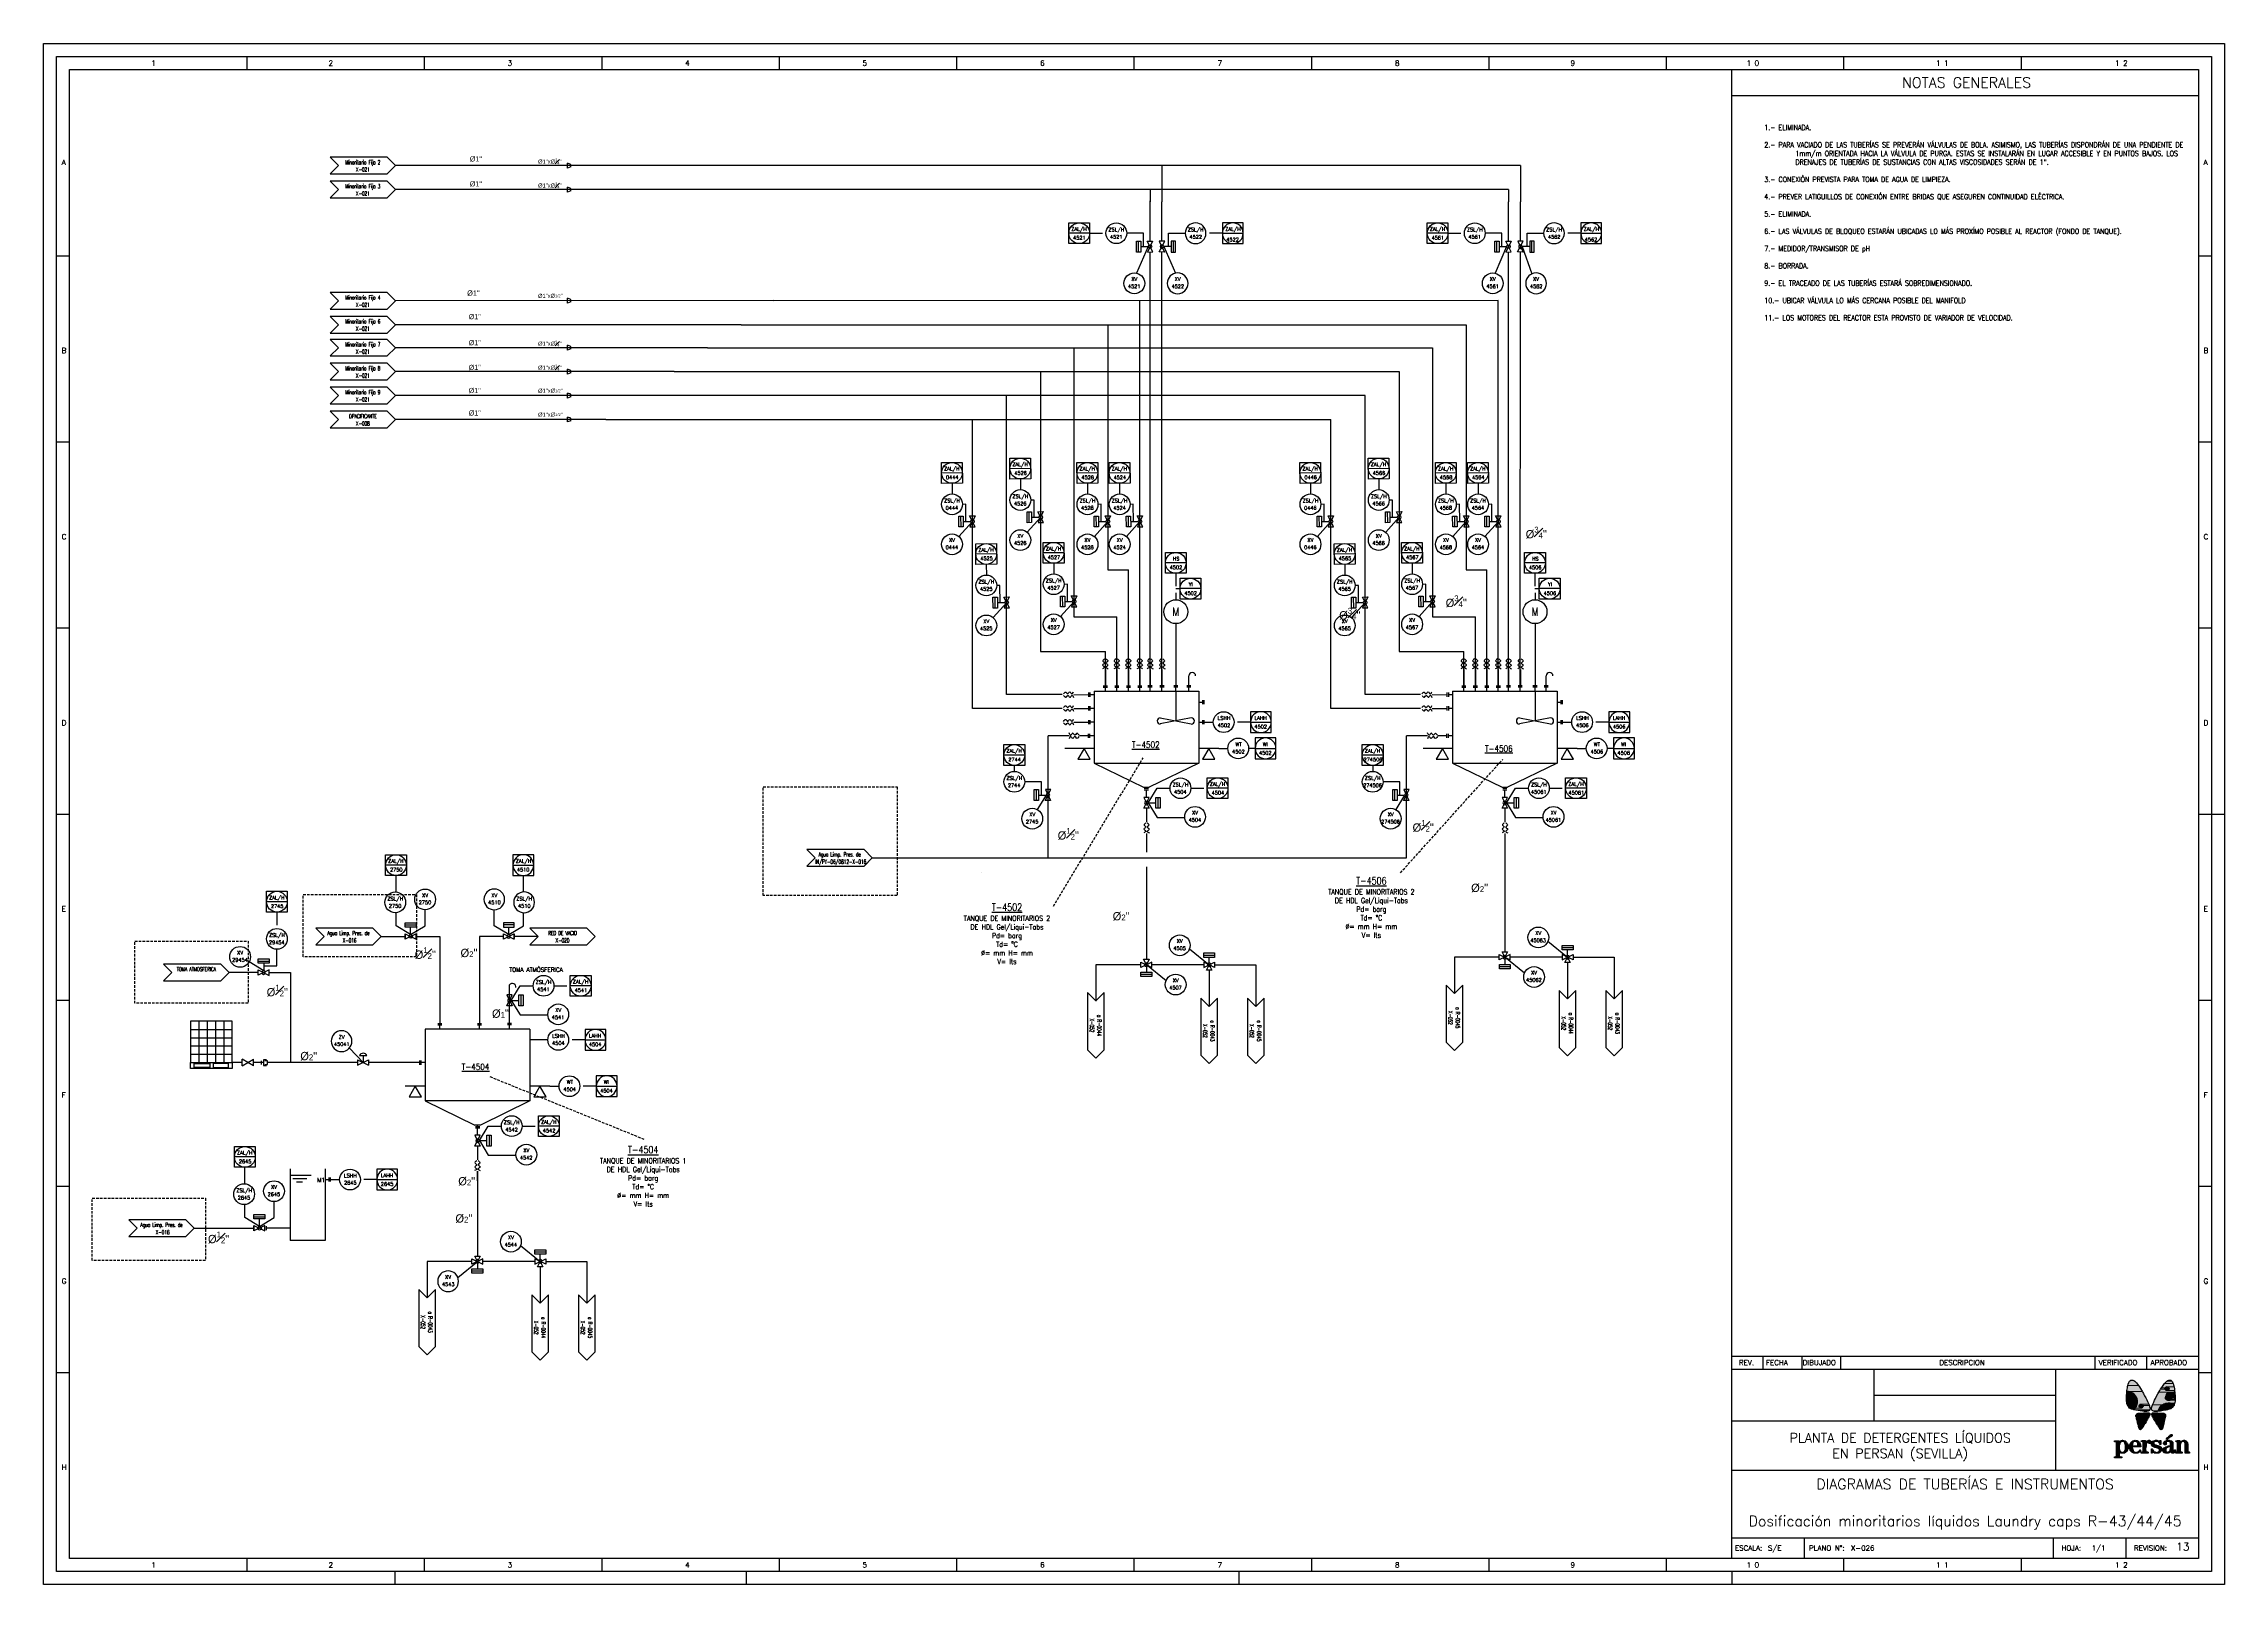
# Model space of a CAD drawing. Header units: millimetres. Extents: x -1069 to -649, y 34 to 330.
import ezdxf
from ezdxf.enums import TextEntityAlignment as Align

# ---------------------------------------------------------------- set-up
doc = ezdxf.new("R2010")
doc.units = ezdxf.units.MM
doc.linetypes.add('TRAZOS', pattern=[0.75, 0.5, -0.25])
for name, color, linetype in [('CAJETIN', 1, 'Continuous'), ('CONEXION INTRUMENTOS', 1, 'Continuous'), ('EQUIPOS', 5, 'Continuous'), ('EQUIPOS 02', 1, 'Continuous'), ('FORMATO', 7, 'Continuous'), ('INSTRUMENTOS', 1, 'Continuous'), ('TEX', 7, 'Continuous'), ('TEXTO-VALVULAS Y ACCESORIOS', 7, 'Continuous'), ('TUBERIA', 5, 'Continuous'), ('VALVULAS Y ACCESORIOS', 1, 'Continuous')]:
    doc.layers.add(name, color=color, linetype=linetype)
doc.layers.add('TUBERÍA2', color=1, linetype='TRAZOS', true_color=0xff0000)
doc.styles.add('PY', font='ROMANS.shx')
doc.styles.add('PY1', font='ROMANS.shx', dxfattribs={"width": 0.8})
doc.linetypes.add('SEÑAL_MECANICA2', pattern='A,4.411183,["o",PY,S=4.130212,R=360,X=0,Y=-1.374288],0.588817,-0.374158,["",PY,S=2,R=360,X=0,Y=-0.688262],-2.183682', length=7.55784)

# ---------------------------------------------------------------- blocks, each defined once
blk = doc.blocks.new('SEÑAL CIR')
at = {"color": 1}
blk.add_circle((0, 5.7), 5.7, dxfattribs=at)
at = {"layer": 'INSTRUMENTOS', "linetype": 'Continuous', "style": 'PY', "flags": 4}
for p in [(0.1, 2.9), (0.2, 6.9)]:
    blk.add_attdef('---', text='', height=2, dxfattribs=at).set_placement(p, align=Align.CENTER)
blk = doc.blocks.new('SEÑAL CIRCU MARCO')
at = {"color": 1, "linetype": 'Continuous', "ltscale": 0.5}
blk.add_line((5.7, 5.7), (-5.7, 5.7), dxfattribs=at)
at = {"color": 1, "flags": 128}
blk.add_lwpolyline([(5.7, 0), (-5.7, 0), (-5.7, 11.4), (5.7, 11.4)], close=True, dxfattribs=at)
at = {"color": 1}
blk.add_circle((0, 5.7), 5.7, dxfattribs=at)
at = {"style": 'PY'}
for tag, p in [('XXX', (0.2, 8)), ('YYY', (0.1, 3.2))]:
    blk.add_attdef(tag, text='', height=2, dxfattribs=at).set_placement(p, align=Align.MIDDLE)
blk = doc.blocks.new('VALV GLOB-V')
at = {"layer": 'INSTRUMENTOS', "color": 1, "flags": 128}
blk.add_lwpolyline([(5.7, -1.4), (5.7, 1.4), (0, -1.4), (0, 1.4)], close=True, dxfattribs=at)
at = {"layer": 'INSTRUMENTOS', "color": 1}
blk.add_circle((2.9, 0), 0.95, dxfattribs=at)
at = {"layer": 'INSTRUMENTOS', "color": 7, "linetype": 'SEÑAL_MECANICA2', "style": 'PY'}
blk.add_attdef('REF.', text='', height=2, dxfattribs=at).set_placement((3, -3.4), align=Align.MIDDLE)
blk = doc.blocks.new('BANDERA DE FLUJO')
at = {"layer": 'TEX', "color": 1, "ltscale": 0.1, "flags": 128}
blk.add_lwpolyline([(-4, 4), (-31.5, 4), (-27.5, 0), (-31.5, -4), (-4, -4), (0, 0)], close=True, dxfattribs=at)
at = {"layer": 'TEX', "style": 'PY1', "width": 0.8}
for tag, p in [('ETIQUETA-LINEA-1', (-15.7, 0.6)), ('ETIQUETA-LINEA-2', (-15.7, -2.9))]:
    blk.add_attdef(tag, text='', height=2, dxfattribs=at).set_placement(p, align=Align.CENTER)
blk = doc.blocks.new('MARCO-A1')
at = {"layer": 'FORMATO', "color": 5}
for p, q in [((78.42, 589), (78.42, 584)), ((146.83, 589), (146.83, 584)), ((215.25, 589), (215.25, 584)), ((283.67, 589), (283.67, 584)), ((352.08, 589), (352.08, 584)), ((420.5, 589), (420.5, 584)), ((488.92, 589), (488.92, 584)), ((557.33, 589), (557.33, 584)), ((625.75, 589), (625.75, 584)), ((694.17, 589), (694.17, 584)), ((762.58, 589), (762.58, 584)), ((5, 512.25), (10, 512.25)), ((831, 512.25), (836, 512.25)), ((5, 440.5), (10, 440.5)), ((831, 440.5), (836, 440.5)), ((5, 368.75), (10, 368.75)), ((831, 368.75), (836, 368.75)), ((5, 297), (10, 297)), ((831, 297), (836, 297)), ((5, 225.25), (10, 225.25)), ((831, 225.25), (836, 225.25)), ((5, 153.5), (10, 153.5)), ((831, 153.5), (836, 153.5)), ((5, 81.75), (10, 81.75)), ((831, 81.75), (836, 81.75)), ((78.42, 10), (78.42, 5)), ((146.83, 10), (146.83, 5)), ((215.25, 10), (215.25, 5)), ((283.67, 10), (283.67, 5)), ((352.08, 10), (352.08, 5)), ((420.5, 10), (420.5, 5)), ((488.92, 10), (488.92, 5)), ((557.33, 10), (557.33, 5)), ((625.75, 10), (625.75, 5)), ((694.17, 10), (694.17, 5)), ((762.58, 10), (762.58, 5))]:
    blk.add_line(p, q, dxfattribs=at)
at = {"layer": 'FORMATO', "color": 1, "linetype": 'Continuous'}
for p, q in [((836, 297), (841, 297)), ((135.5, 5), (135.5, 0)), ((271, 5), (271, 0)), ((461, 5), (461, 0)), ((651, 5), (651, 0))]:
    blk.add_line(p, q, dxfattribs=at)
at = {"layer": 'FORMATO', "color": 1}
blk.add_lwpolyline([(0, 594), (841, 594), (841, 0), (0, 0)], close=True, dxfattribs=at)
at = {"layer": 'FORMATO', "color": 5}
blk.add_lwpolyline([(5, 589), (836, 589), (836, 5), (5, 5)], close=True, dxfattribs=at)
at = {"layer": 'FORMATO', "color": 8, "linetype": 'Continuous'}
blk.add_lwpolyline([(10, 584), (831, 584), (831, 10), (10, 10)], close=True, dxfattribs=at)
at = {"layer": 'FORMATO', "color": 1, "style": 'PY'}
for s, p in [('1', (41.52, 585.5)), ('2', (109.93, 585.5)), ('3', (178.99, 585.5)), ('4', (247.4, 585.5)), ('5', (315.82, 585.5)), ('6', (384.34, 585.5)), ('7', (452.75, 585.5)), ('8', (521.17, 585.5)), ('9', (588.85, 585.5)), ('1 0', (656.77, 585.5)), ('1 1', (729.83, 585.5)), ('1 2', (798.88, 585.5)), ('A', (7, 547.25)), ('A', (833, 547.25)), ('B', (7, 474.67)), ('B', (833, 474.67)), ('C', (7, 402.92)), ('C', (833, 402.92)), ('D', (7, 331.17)), ('D', (833, 331.17)), ('E', (7, 259.42)), ('E', (833, 259.42)), ('F', (7, 187.67)), ('F', (833, 187.67)), ('G', (7, 115.92)), ('G', (833, 115.92)), ('H', (7, 44.17)), ('H', (833, 44.17)), ('1', (41.52, 6.5)), ('2', (109.93, 6.5)), ('3', (178.99, 6.5)), ('4', (247.4, 6.5)), ('5', (315.82, 6.5)), ('6', (384.34, 6.5)), ('7', (452.75, 6.5)), ('8', (521.17, 6.5)), ('9', (588.85, 6.5)), ('1 0', (656.77, 6.5)), ('1 1', (729.83, 6.5)), ('1 2', (798.88, 6.5))]:
    blk.add_text(s, height=2, dxfattribs=at).set_placement(p)
blk = doc.blocks.new('Simbolo persan')
at = {"layer": 'CAJETIN', "true_color": 0x0080ad, "transparency": 33554559}
h = blk.add_hatch(color=144, dxfattribs=at)
h.paths.add_polyline_path([(3046.77, 1411.45), (3046.51, 1411.37), (3046.26, 1411.5), (3046.17, 1411.62), (3046.17, 1411.92), (3046.26, 1412.05), (3046.34, 1412.09), (3046.39, 1412.13), (3046.47, 1412.13), (3046.56, 1412.17), (3046.6, 1412.13), (3046.72, 1412.13), (3046.85, 1412), (3046.89, 1411.92), (3046.89, 1411.88), (3046.94, 1411.88), (3046.94, 1411.67), (3046.89, 1411.62), (3046.85, 1411.54)])
h.paths.add_polyline_path([(3048.25, 1411.33), (3048.25, 1411.54), (3048.21, 1411.62), (3048.21, 1411.71), (3048.16, 1411.79), (3048.16, 1411.88), (3048.12, 1411.92), (3048.12, 1412), (3048.08, 1412.09), (3048.08, 1412.13), (3048.04, 1412.13), (3048.04, 1412.17), (3047.95, 1412.34), (3047.95, 1412.39), (3047.91, 1412.47), (3047.87, 1412.6), (3047.74, 1412.85), (3047.66, 1412.98), (3047.57, 1413.19), (3047.49, 1413.36), (3047.4, 1413.49), (3047.27, 1413.78), (3047.23, 1413.78), (3047.11, 1413.99), (3047.11, 1414.04), (3047.06, 1414.16), (3046.98, 1414.25), (3046.85, 1414.5), (3046.81, 1414.54), (3046.81, 1414.63), (3046.68, 1414.8), (3046.64, 1414.84), (3046.51, 1415.05), (3046.47, 1415.14), (3046.34, 1415.31), (3046.22, 1415.56), (3046.05, 1415.77), (3045.92, 1415.98), (3045.67, 1416.24), (3045.62, 1416.32), (3045.5, 1416.45), (3045.45, 1416.45), (3045.33, 1416.58), (3045.2, 1416.66), (3045.16, 1416.7), (3045.07, 1416.75), (3044.99, 1416.75), (3044.95, 1416.79), (3044.65, 1416.79), (3044.61, 1416.75), (3044.57, 1416.75), (3044.48, 1416.7), (3044.44, 1416.66), (3044.4, 1416.58), (3044.35, 1416.58), (3044.18, 1416.32), (3044.18, 1416.24), (3044.1, 1416.03), (3044.06, 1415.98), (3043.97, 1415.56), (3043.93, 1415.48), (3043.93, 1415.31), (3043.89, 1415.14), (3043.89, 1415.05), (3043.85, 1414.84), (3043.85, 1414.8), (3043.8, 1414.63), (3043.8, 1414.59), (3044.14, 1414.59), (3044.23, 1414.54), (3044.31, 1414.54), (3044.52, 1414.5), (3044.69, 1414.42), (3044.73, 1414.42), (3044.99, 1414.25), (3045.16, 1414.16), (3045.29, 1414.04), (3045.29, 1413.99), (3045.5, 1413.78), (3045.67, 1413.49), (3045.71, 1413.36), (3045.79, 1413.19), (3045.84, 1412.98), (3045.88, 1412.85), (3045.88, 1412.34), (3045.84, 1412.17), (3045.84, 1412.09), (3045.79, 1412.05), (3045.75, 1411.92), (3045.75, 1411.84), (3045.71, 1411.84), (3045.71, 1411.75), (3045.67, 1411.71), (3045.67, 1411.67), (3045.62, 1411.62), (3045.54, 1411.5), (3045.5, 1411.41), (3045.37, 1411.28), (3045.33, 1411.2), (3045.2, 1411.07), (3045.24, 1411.07), (3045.33, 1411.03), (3045.45, 1411.03), (3045.79, 1410.95), (3046, 1410.9), (3046.39, 1410.86), (3046.85, 1410.78), (3047.06, 1410.78), (3047.23, 1410.73), (3047.7, 1410.73), (3047.78, 1410.78), (3047.91, 1410.78), (3048.08, 1410.86), (3048.21, 1410.99), (3048.21, 1411.03), (3048.25, 1411.03), (3048.25, 1411.2), (3048.29, 1411.28)], flags=0)
h = blk.add_hatch(color=144, dxfattribs=at)
h.paths.add_polyline_path([(3050.2, 1414.84), (3050.15, 1414.76), (3050.07, 1414.63), (3049.9, 1414.29), (3049.86, 1414.25), (3049.86, 1414.21), (3049.82, 1414.12), (3049.77, 1414.12), (3049.73, 1413.99), (3049.6, 1413.78), (3049.56, 1413.66), (3049.52, 1413.57), (3049.39, 1413.36), (3049.35, 1413.27), (3049.35, 1413.23), (3049.31, 1413.23), (3049.31, 1413.15), (3049.26, 1413.11), (3049.22, 1413.02), (3049.18, 1412.98), (3049.18, 1412.94), (3049.14, 1412.89), (3049.1, 1412.72), (3048.97, 1412.47), (3048.88, 1412.34), (3048.88, 1412.3), (3048.84, 1412.26), (3048.84, 1412.17), (3048.76, 1412.05), (3048.71, 1411.88), (3048.71, 1411.84), (3048.67, 1411.75), (3048.63, 1411.62), (3048.63, 1411.54), (3048.59, 1411.45), (3048.59, 1411.16), (3048.63, 1411.12), (3048.63, 1411.03), (3048.71, 1410.9), (3048.76, 1410.9), (3048.93, 1410.82), (3048.97, 1410.78), (3049.1, 1410.78), (3049.14, 1410.73), (3049.65, 1410.73), (3049.73, 1410.78), (3049.86, 1410.78), (3049.86, 1410.9), (3049.9, 1410.9), (3049.9, 1411.03), (3049.94, 1411.12), (3049.94, 1411.16), (3050.03, 1411.28), (3050.03, 1411.37), (3050.2, 1411.54), (3050.24, 1411.62), (3050.32, 1411.75), (3050.45, 1411.84), (3050.53, 1411.88), (3050.75, 1412.05), (3050.96, 1412.17), (3051.25, 1412.26), (3051.38, 1412.3), (3051.47, 1412.3), (3051.76, 1412.34), (3052.19, 1412.34), (3052.4, 1412.3), (3052.48, 1412.26), (3052.61, 1412.22), (3052.82, 1412.13), (3052.91, 1412.09), (3052.95, 1412.05), (3052.95, 1412.09), (3052.99, 1412.13), (3052.99, 1412.22), (3053.03, 1412.26), (3053.03, 1412.34), (3053.08, 1412.47), (3053.08, 1412.55), (3053.12, 1412.72), (3053.12, 1413.27), (3053.03, 1413.32), (3053.03, 1413.36), (3052.95, 1413.4), (3052.82, 1413.49), (3052.61, 1413.49), (3052.57, 1413.4), (3052.52, 1413.36), (3052.52, 1413.32), (3052.48, 1413.27), (3052.44, 1413.19), (3052.4, 1413.15), (3052.4, 1413.11), (3052.36, 1413.11), (3052.31, 1413.02), (3052.23, 1412.98), (3052.19, 1412.94), (3052.1, 1412.89), (3051.76, 1412.89), (3051.38, 1413.02), (3051.25, 1413.15), (3051.21, 1413.23), (3051.21, 1413.36), (3051.25, 1413.57), (3051.25, 1413.66), (3051.3, 1413.78), (3051.38, 1413.99), (3051.47, 1414.12), (3051.59, 1414.25), (3051.68, 1414.29), (3052.06, 1414.29), (3052.19, 1414.25), (3052.31, 1414.25), (3052.44, 1414.29), (3052.61, 1414.29), (3052.99, 1414.54), (3053.03, 1414.63), (3053.03, 1414.88), (3052.99, 1414.97), (3052.99, 1415.14), (3052.95, 1415.26), (3052.95, 1415.43), (3052.91, 1415.48), (3052.91, 1415.52), (3052.86, 1415.65), (3052.86, 1415.73), (3052.82, 1415.9), (3052.74, 1416.11), (3052.69, 1416.24), (3052.65, 1416.28), (3052.57, 1416.45), (3052.57, 1416.49), (3052.31, 1416.75), (3052.23, 1416.75), (3052.19, 1416.79), (3051.97, 1416.79), (3051.89, 1416.75), (3051.85, 1416.75), (3051.72, 1416.7), (3051.68, 1416.66), (3051.55, 1416.58), (3051.09, 1416.11), (3050.92, 1415.9), (3050.79, 1415.73), (3050.75, 1415.65), (3050.66, 1415.52), (3050.62, 1415.52), (3050.62, 1415.48), (3050.58, 1415.43), (3050.49, 1415.31), (3050.45, 1415.22), (3050.37, 1415.14), (3050.37, 1415.05), (3050.32, 1415.05), (3050.24, 1414.88)])
h.paths.add_polyline_path([(3051.42, 1414.76), (3051.34, 1414.84), (3051.25, 1414.88), (3051.21, 1414.97), (3051.21, 1415.05), (3051.17, 1415.14), (3051.21, 1415.18), (3051.21, 1415.31), (3051.3, 1415.43), (3051.42, 1415.48), (3051.59, 1415.52), (3051.68, 1415.48), (3051.72, 1415.48), (3051.8, 1415.43), (3051.85, 1415.39), (3051.93, 1415.26), (3051.97, 1415.14), (3051.93, 1414.97), (3051.89, 1414.88), (3051.85, 1414.88), (3051.8, 1414.8), (3051.72, 1414.76)], flags=0)
at = {"layer": 'CAJETIN', "true_color": 0xa3cbc0, "transparency": 33554559}
for points in [[(3051.68, 1415.48), (3051.59, 1415.52), (3051.42, 1415.48), (3051.3, 1415.43), (3051.3, 1415.39), (3051.21, 1415.31), (3051.21, 1415.18), (3051.17, 1415.14), (3051.21, 1415.05), (3051.21, 1414.97), (3051.25, 1414.88), (3051.3, 1414.88), (3051.34, 1414.84), (3051.34, 1414.8), (3051.42, 1414.76), (3051.72, 1414.76), (3051.8, 1414.8), (3051.8, 1414.84), (3051.89, 1414.88), (3051.93, 1414.97), (3051.93, 1415.05), (3051.97, 1415.14), (3051.93, 1415.18), (3051.93, 1415.31), (3051.85, 1415.39), (3051.85, 1415.43), (3051.72, 1415.48)], [(3044.14, 1414.59), (3043.8, 1414.59), (3043.8, 1414.25), (3043.76, 1414.16), (3043.76, 1412.72), (3043.8, 1412.6), (3043.8, 1412.47), (3043.85, 1412.34), (3043.85, 1412.3), (3043.89, 1412.09), (3043.93, 1411.96), (3044.1, 1411.71), (3044.14, 1411.62), (3044.35, 1411.41), (3044.4, 1411.41), (3044.52, 1411.33), (3044.57, 1411.28), (3044.73, 1411.2), (3044.82, 1411.2), (3044.95, 1411.16), (3044.99, 1411.12), (3045.12, 1411.12), (3045.16, 1411.07), (3045.2, 1411.07), (3045.2, 1411.12), (3045.24, 1411.12), (3045.24, 1411.16), (3045.29, 1411.2), (3045.33, 1411.2), (3045.41, 1411.28), (3045.41, 1411.33), (3045.5, 1411.41), (3045.58, 1411.54), (3045.67, 1411.71), (3045.71, 1411.84), (3045.75, 1411.84), (3045.84, 1412.09), (3045.88, 1412.3), (3045.88, 1412.85), (3045.79, 1413.19), (3045.71, 1413.36), (3045.67, 1413.49), (3045.58, 1413.66), (3045.5, 1413.78), (3045.41, 1413.87), (3045.29, 1414.04), (3045.16, 1414.16), (3044.99, 1414.25), (3044.95, 1414.29), (3044.52, 1414.5), (3044.31, 1414.54)], [(3046.6, 1412.13), (3046.56, 1412.17), (3046.51, 1412.13), (3046.39, 1412.13), (3046.3, 1412.09), (3046.26, 1412.05), (3046.26, 1412), (3046.22, 1411.92), (3046.17, 1411.92), (3046.17, 1411.62), (3046.26, 1411.54), (3046.26, 1411.5), (3046.43, 1411.41), (3046.47, 1411.41), (3046.51, 1411.37), (3046.56, 1411.37), (3046.64, 1411.41), (3046.68, 1411.41), (3046.77, 1411.45), (3046.85, 1411.54), (3046.89, 1411.62), (3046.94, 1411.67), (3046.94, 1411.88), (3046.89, 1411.92), (3046.85, 1412), (3046.72, 1412.13)], [(3052.19, 1412.34), (3051.59, 1412.34), (3051.47, 1412.3), (3051.34, 1412.3), (3051.25, 1412.26), (3051.13, 1412.22), (3050.96, 1412.17), (3050.92, 1412.13), (3050.75, 1412.05), (3050.53, 1411.92), (3050.53, 1411.88), (3050.37, 1411.75), (3050.32, 1411.75), (3050.24, 1411.62), (3050.2, 1411.54), (3050.15, 1411.54), (3050.07, 1411.37), (3050.03, 1411.37), (3049.98, 1411.28), (3049.94, 1411.16), (3049.94, 1411.07), (3049.9, 1411.03), (3049.9, 1410.99), (3049.86, 1410.9), (3049.86, 1410.78), (3050.07, 1410.82), (3050.28, 1410.82), (3050.32, 1410.86), (3050.7, 1410.9), (3050.79, 1410.9), (3051.3, 1410.99), (3051.51, 1411.03), (3051.85, 1411.12), (3051.97, 1411.16), (3052.27, 1411.28), (3052.4, 1411.37), (3052.44, 1411.37), (3052.65, 1411.54), (3052.74, 1411.62), (3052.78, 1411.75), (3052.82, 1411.75), (3052.91, 1411.88), (3052.91, 1411.92), (3052.95, 1412.05), (3052.91, 1412.09), (3052.74, 1412.17), (3052.48, 1412.26), (3052.4, 1412.3), (3052.27, 1412.3)], [(3053.08, 1414.54), (3053.03, 1414.59), (3052.99, 1414.54), (3052.95, 1414.54), (3052.86, 1414.46), (3052.78, 1414.42), (3052.74, 1414.38), (3052.61, 1414.29), (3052.44, 1414.29), (3052.31, 1414.25), (3052.19, 1414.25), (3052.1, 1414.29), (3051.68, 1414.29), (3051.68, 1414.25), (3051.59, 1414.25), (3051.47, 1414.12), (3051.38, 1413.99), (3051.34, 1413.87), (3051.3, 1413.82), (3051.3, 1413.78), (3051.25, 1413.66), (3051.25, 1413.57), (3051.21, 1413.49), (3051.21, 1413.23), (3051.25, 1413.19), (3051.25, 1413.15), (3051.3, 1413.15), (3051.3, 1413.11), (3051.34, 1413.11), (3051.38, 1413.02), (3051.42, 1413.02), (3051.51, 1412.98), (3051.55, 1412.98), (3051.64, 1412.94), (3051.68, 1412.94), (3051.76, 1412.89), (3052.1, 1412.89), (3052.19, 1412.94), (3052.23, 1412.98), (3052.27, 1412.98), (3052.31, 1413.02), (3052.36, 1413.11), (3052.4, 1413.11), (3052.4, 1413.15), (3052.44, 1413.15), (3052.44, 1413.23), (3052.48, 1413.27), (3052.52, 1413.36), (3052.65, 1413.49), (3052.82, 1413.49), (3052.95, 1413.4), (3053.03, 1413.32), (3053.12, 1413.27), (3053.12, 1413.99), (3053.08, 1414.12)], [(3050.11, 1410.44), (3049.82, 1410.48), (3049.82, 1410.14), (3049.86, 1410.06), (3049.86, 1409.97), (3049.9, 1409.85), (3049.9, 1409.72), (3049.94, 1409.63), (3049.94, 1409.59), (3049.98, 1409.55), (3050.03, 1409.42), (3050.03, 1409.38), (3050.07, 1409.29), (3050.15, 1409.17), (3050.2, 1409.13), (3050.28, 1409), (3050.62, 1408.66), (3050.83, 1408.53), (3050.87, 1408.49), (3050.96, 1408.49), (3050.96, 1408.53), (3051, 1408.66), (3051, 1408.79), (3051.04, 1408.83), (3051.09, 1409), (3051.09, 1409.13), (3051.13, 1409.17), (3051.13, 1409.29), (3051.17, 1409.38), (3051.17, 1409.42), (3051.21, 1409.55), (3051.21, 1409.63), (3051.25, 1409.72), (3051.25, 1410.14), (3051.21, 1410.18), (3051.21, 1410.23), (3051.13, 1410.27), (3051.04, 1410.35), (3050.92, 1410.4), (3050.66, 1410.4), (3050.49, 1410.44)]]:
    blk.add_hatch(color=9, dxfattribs=at).paths.add_polyline_path(points)
at = {"layer": 'CAJETIN', "true_color": 0x0080ad, "transparency": 33554559}
h = blk.add_hatch(color=144, dxfattribs=at)
h.paths.add_polyline_path([(3053.12, 1413.27), (3053.12, 1413.27)], flags=0)
h.paths.add_polyline_path([(3053.12, 1413.27), (3053.12, 1413.27)], flags=0)
h.paths.add_polyline_path([(3053.12, 1413.27), (3053.12, 1413.27)], flags=0)
h.paths.add_polyline_path([(3053.12, 1413.27), (3052.48, 1413.27)], flags=0)
for points in [[(3048.08, 1410.48), (3047.11, 1410.48), (3046.89, 1410.44), (3046.26, 1410.44), (3046.13, 1410.4), (3046, 1410.4), (3045.75, 1410.31), (3045.71, 1410.27), (3045.67, 1410.18), (3045.62, 1410.14), (3045.58, 1410.01), (3045.58, 1409.8), (3045.62, 1409.72), (3045.62, 1409.68), (3045.67, 1409.55), (3045.67, 1409.51), (3045.71, 1409.29), (3045.79, 1409.04), (3045.79, 1409), (3045.84, 1408.74), (3045.92, 1408.45), (3045.96, 1408.32), (3045.96, 1408.24), (3046, 1408.07), (3046.05, 1408.02), (3046.05, 1407.94), (3046.09, 1407.81), (3046.09, 1407.77), (3046.13, 1407.69), (3046.13, 1407.6), (3046.17, 1407.56), (3046.17, 1407.47), (3046.22, 1407.39), (3046.26, 1407.35), (3046.26, 1407.31), (3046.3, 1407.31), (3046.34, 1407.26), (3046.43, 1407.22), (3046.51, 1407.26), (3046.56, 1407.31), (3046.6, 1407.31), (3046.64, 1407.35), (3046.64, 1407.39), (3046.77, 1407.52), (3046.77, 1407.56), (3046.81, 1407.6), (3046.85, 1407.69), (3046.94, 1407.77), (3046.94, 1407.81), (3047.02, 1407.94), (3047.06, 1408.02), (3047.11, 1408.07), (3047.23, 1408.32), (3047.32, 1408.45), (3047.53, 1408.74), (3047.66, 1409), (3047.66, 1409.04), (3047.83, 1409.29), (3047.95, 1409.51), (3047.95, 1409.55), (3048.04, 1409.68), (3048.08, 1409.72), (3048.12, 1409.8), (3048.12, 1409.85), (3048.21, 1410.01), (3048.25, 1410.14), (3048.25, 1410.18), (3048.29, 1410.27), (3048.25, 1410.31), (3048.25, 1410.35), (3048.21, 1410.4), (3048.21, 1410.44), (3048.12, 1410.44)], [(3049.82, 1410.48), (3048.76, 1410.48), (3048.67, 1410.44), (3048.67, 1410.4), (3048.59, 1410.31), (3048.59, 1410.14), (3048.8, 1409.72), (3048.88, 1409.59), (3048.97, 1409.38), (3049.01, 1409.38), (3049.1, 1409.17), (3049.22, 1409), (3049.31, 1408.83), (3049.43, 1408.66), (3049.48, 1408.58), (3049.48, 1408.53), (3049.52, 1408.49), (3049.6, 1408.32), (3049.69, 1408.24), (3049.73, 1408.15), (3049.82, 1408.02), (3049.86, 1407.94), (3049.9, 1407.9), (3049.94, 1407.77), (3049.98, 1407.73), (3049.98, 1407.69), (3050.03, 1407.6), (3050.07, 1407.56), (3050.11, 1407.56), (3050.11, 1407.47), (3050.15, 1407.47), (3050.15, 1407.43), (3050.2, 1407.39), (3050.2, 1407.35), (3050.24, 1407.35), (3050.32, 1407.26), (3050.45, 1407.22), (3050.53, 1407.26), (3050.66, 1407.39), (3050.66, 1407.47), (3050.7, 1407.47), (3050.7, 1407.56), (3050.75, 1407.6), (3050.75, 1407.73), (3050.79, 1407.77), (3050.79, 1407.9), (3050.83, 1407.94), (3050.83, 1408.02), (3050.87, 1408.15), (3050.87, 1408.24), (3050.92, 1408.32), (3050.96, 1408.49), (3050.87, 1408.49), (3050.79, 1408.58), (3050.62, 1408.66), (3050.28, 1409), (3050.15, 1409.17), (3050.03, 1409.38), (3049.94, 1409.59), (3049.9, 1409.72), (3049.9, 1409.8), (3049.86, 1409.89), (3049.86, 1410.06), (3049.82, 1410.14)]]:
    blk.add_hatch(color=144, dxfattribs=at).paths.add_polyline_path(points)
at = {"layer": 'CAJETIN', "transparency": 33554559}
h = blk.add_hatch(color=256, dxfattribs=at)
h.paths.add_polyline_path([(3043.21, 1402.94), (3042.96, 1402.86), (3042.87, 1402.86), (3042.83, 1402.9), (3042.74, 1402.9), (3042.62, 1403.03), (3042.58, 1403.03), (3042.58, 1403.07), (3042.53, 1403.11), (3042.49, 1403.2), (3042.41, 1403.33), (3042.41, 1403.45), (3042.36, 1403.58), (3042.36, 1404.21), (3042.41, 1404.26), (3042.45, 1404.43), (3042.45, 1404.47), (3042.49, 1404.55), (3042.49, 1404.64), (3042.53, 1404.68), (3042.53, 1404.72), (3042.58, 1404.76), (3042.62, 1404.85), (3042.66, 1404.85), (3042.7, 1404.89), (3042.87, 1404.98), (3043.08, 1404.98), (3043.34, 1404.85), (3043.34, 1404.81), (3043.42, 1404.72), (3043.46, 1404.6), (3043.51, 1404.43), (3043.55, 1404.3), (3043.55, 1403.45), (3043.46, 1403.2), (3043.46, 1403.16), (3043.42, 1403.11), (3043.38, 1403.03), (3043.34, 1403.03)])
h.paths.add_polyline_path([(3043.59, 1402.86), (3043.76, 1403.03), (3043.8, 1403.03), (3043.85, 1403.11), (3043.89, 1403.16), (3043.89, 1403.2), (3043.97, 1403.33), (3044.01, 1403.45), (3044.01, 1403.49), (3044.06, 1403.58), (3044.06, 1403.66), (3044.1, 1403.83), (3044.1, 1404.13), (3044.06, 1404.21), (3044.06, 1404.3), (3044.01, 1404.43), (3043.93, 1404.6), (3043.85, 1404.72), (3043.8, 1404.81), (3043.72, 1404.89), (3043.63, 1404.93), (3043.51, 1405.06), (3043.42, 1405.06), (3043.34, 1405.1), (3043.34, 1405.15), (3043.17, 1405.15), (3043, 1405.19), (3042.91, 1405.15), (3042.74, 1405.15), (3042.74, 1405.1), (3042.66, 1405.06), (3042.62, 1405.06), (3042.53, 1405.02), (3042.53, 1404.98), (3042.41, 1404.85), (3042.36, 1404.76), (3042.32, 1404.72), (3042.32, 1405.1), (3041.47, 1405.1), (3041.47, 1404.89), (3041.69, 1404.89), (3041.77, 1404.85), (3041.86, 1404.76), (3041.86, 1402.1), (3041.81, 1402.1), (3041.81, 1402.06), (3041.73, 1402.06), (3041.69, 1402.01), (3041.47, 1402.01), (3041.47, 1401.8), (3042.15, 1401.8), (3042.83, 1401.84), (3042.83, 1402.01), (3042.58, 1402.01), (3042.53, 1402.06), (3042.45, 1402.06), (3042.36, 1402.14), (3042.36, 1403.03), (3042.41, 1403.03), (3042.41, 1402.99), (3042.45, 1402.9), (3042.49, 1402.9), (3042.49, 1402.86), (3042.53, 1402.86), (3042.53, 1402.82), (3042.66, 1402.78), (3042.66, 1402.73), (3042.74, 1402.73), (3042.83, 1402.69), (3043.25, 1402.69), (3043.34, 1402.73), (3043.38, 1402.73), (3043.42, 1402.78), (3043.55, 1402.82), (3043.55, 1402.86)], flags=0)
h = blk.add_hatch(color=256, dxfattribs=at)
h.paths.add_polyline_path([(3044.35, 1404.17), (3044.31, 1404.13), (3044.31, 1403.79), (3044.35, 1403.66), (3044.35, 1403.62), (3044.4, 1403.54), (3044.44, 1403.41), (3044.44, 1403.37), (3044.48, 1403.24), (3044.52, 1403.24), (3044.57, 1403.11), (3044.78, 1402.9), (3044.82, 1402.9), (3044.82, 1402.86), (3044.86, 1402.86), (3044.9, 1402.82), (3045.03, 1402.78), (3045.03, 1402.73), (3045.16, 1402.73), (3045.24, 1402.69), (3045.71, 1402.69), (3045.75, 1402.73), (3045.92, 1402.73), (3045.92, 1402.78), (3046.05, 1402.82), (3046.13, 1402.86), (3046.13, 1402.9), (3046.3, 1402.99), (3046.34, 1403.03), (3046.43, 1403.16), (3046.47, 1403.2), (3046.47, 1403.24), (3046.39, 1403.33), (3046.34, 1403.33), (3046.3, 1403.28), (3046.3, 1403.24), (3046.26, 1403.24), (3046.26, 1403.2), (3046.22, 1403.16), (3046.17, 1403.16), (3046.09, 1403.03), (3045.92, 1402.94), (3045.58, 1402.86), (3045.5, 1402.86), (3045.41, 1402.9), (3045.37, 1402.9), (3045.24, 1402.99), (3045.2, 1402.99), (3045.12, 1403.07), (3045.12, 1403.11), (3045.03, 1403.24), (3044.99, 1403.37), (3044.95, 1403.41), (3044.95, 1403.54), (3044.9, 1403.62), (3044.9, 1403.79), (3044.86, 1403.88), (3044.86, 1403.92), (3046.51, 1403.92), (3046.51, 1404.13), (3046.47, 1404.17), (3046.47, 1404.34), (3046.39, 1404.6), (3046.3, 1404.72), (3046.26, 1404.81), (3046.17, 1404.85), (3046.13, 1404.93), (3046.09, 1404.98), (3046.05, 1404.98), (3045.96, 1405.06), (3045.92, 1405.06), (3045.79, 1405.1), (3045.79, 1405.15), (3045.58, 1405.15), (3045.45, 1405.19), (3045.41, 1405.19), (3045.33, 1405.15), (3045.12, 1405.15), (3045.07, 1405.1), (3044.95, 1405.06), (3044.82, 1404.98), (3044.78, 1404.93), (3044.69, 1404.89), (3044.69, 1404.85), (3044.57, 1404.72), (3044.52, 1404.64), (3044.44, 1404.51), (3044.4, 1404.34), (3044.35, 1404.21)])
h.paths.add_polyline_path([(3044.86, 1404.13), (3044.86, 1404.21), (3044.9, 1404.34), (3044.9, 1404.51), (3044.95, 1404.64), (3044.99, 1404.72), (3045.03, 1404.76), (3045.07, 1404.85), (3045.12, 1404.89), (3045.24, 1404.93), (3045.33, 1404.98), (3045.58, 1404.98), (3045.67, 1404.93), (3045.88, 1404.72), (3045.92, 1404.6), (3045.92, 1404.47), (3045.96, 1404.34), (3045.96, 1404.13)], flags=0)
for points in [[(3048.16, 1405.19), (3048.04, 1405.19), (3047.91, 1405.15), (3047.74, 1405.06), (3047.61, 1404.93), (3047.53, 1404.76), (3047.49, 1404.72), (3047.44, 1404.6), (3047.44, 1404.55), (3047.4, 1404.51), (3047.4, 1405.15), (3046.85, 1405.15), (3046.72, 1405.1), (3046.6, 1405.1), (3046.6, 1404.93), (3046.68, 1404.93), (3046.81, 1404.89), (3046.89, 1404.89), (3046.94, 1404.85), (3046.94, 1404.72), (3046.98, 1404.64), (3046.98, 1403.45), (3046.94, 1403.41), (3046.94, 1402.99), (3046.89, 1402.99), (3046.85, 1402.94), (3046.68, 1402.94), (3046.6, 1402.9), (3046.6, 1402.73), (3047.91, 1402.73), (3047.91, 1402.9), (3047.83, 1402.94), (3047.61, 1402.94), (3047.57, 1402.99), (3047.53, 1402.99), (3047.53, 1403.03), (3047.49, 1403.07), (3047.49, 1403.2), (3047.44, 1403.28), (3047.44, 1403.62), (3047.49, 1403.83), (3047.49, 1403.92), (3047.53, 1404.13), (3047.53, 1404.3), (3047.57, 1404.34), (3047.57, 1404.43), (3047.61, 1404.51), (3047.61, 1404.55), (3047.66, 1404.6), (3047.7, 1404.72), (3047.74, 1404.76), (3047.78, 1404.85), (3047.87, 1404.93), (3047.91, 1404.93), (3048.04, 1404.98), (3047.99, 1404.89), (3047.99, 1404.68), (3048.08, 1404.6), (3048.12, 1404.6), (3048.12, 1404.55), (3048.33, 1404.55), (3048.38, 1404.6), (3048.42, 1404.6), (3048.46, 1404.64), (3048.46, 1404.68), (3048.5, 1404.72), (3048.5, 1404.98), (3048.46, 1404.98), (3048.42, 1405.02), (3048.42, 1405.06), (3048.38, 1405.1), (3048.33, 1405.1)], [(3049.6, 1405.19), (3049.31, 1405.19), (3049.22, 1405.15), (3049.18, 1405.15), (3048.93, 1405.06), (3048.88, 1405.02), (3048.84, 1405.02), (3048.84, 1404.98), (3048.8, 1404.98), (3048.8, 1404.93), (3048.71, 1404.89), (3048.67, 1404.85), (3048.67, 1404.81), (3048.63, 1404.72), (3048.59, 1404.68), (3048.59, 1404.26), (3048.63, 1404.21), (3048.63, 1404.17), (3048.67, 1404.17), (3048.67, 1404.13), (3048.71, 1404.05), (3048.88, 1403.96), (3048.93, 1403.92), (3049.05, 1403.88), (3049.1, 1403.88), (3049.22, 1403.83), (3049.31, 1403.79), (3049.35, 1403.79), (3049.56, 1403.75), (3049.69, 1403.71), (3049.86, 1403.62), (3049.98, 1403.54), (3050.07, 1403.41), (3050.11, 1403.37), (3050.11, 1403.2), (3050.07, 1403.11), (3049.9, 1402.94), (3049.56, 1402.86), (3049.39, 1402.9), (3049.26, 1402.94), (3049.1, 1402.99), (3048.93, 1403.16), (3048.84, 1403.28), (3048.8, 1403.37), (3048.76, 1403.49), (3048.71, 1403.58), (3048.55, 1403.58), (3048.55, 1402.69), (3048.71, 1402.69), (3048.71, 1402.78), (3048.8, 1402.82), (3048.8, 1402.86), (3048.93, 1402.86), (3049.01, 1402.82), (3049.05, 1402.82), (3049.18, 1402.73), (3049.31, 1402.69), (3049.86, 1402.69), (3049.94, 1402.73), (3049.98, 1402.73), (3050.11, 1402.82), (3050.2, 1402.86), (3050.24, 1402.86), (3050.24, 1402.9), (3050.32, 1402.94), (3050.37, 1403.03), (3050.45, 1403.11), (3050.49, 1403.2), (3050.49, 1403.28), (3050.53, 1403.37), (3050.53, 1403.66), (3050.49, 1403.71), (3050.49, 1403.79), (3050.45, 1403.79), (3050.45, 1403.83), (3050.37, 1403.92), (3050.37, 1403.96), (3050.28, 1404), (3050.15, 1404.05), (3049.98, 1404.13), (3049.94, 1404.17), (3049.82, 1404.17), (3049.73, 1404.21), (3049.65, 1404.21), (3049.6, 1404.26), (3049.43, 1404.3), (3049.31, 1404.34), (3049.22, 1404.34), (3049.18, 1404.38), (3049.1, 1404.43), (3049.05, 1404.47), (3049.05, 1404.51), (3049.01, 1404.6), (3049.01, 1404.81), (3049.1, 1404.89), (3049.18, 1404.93), (3049.31, 1404.98), (3049.65, 1404.98), (3049.73, 1404.93), (3049.86, 1404.89), (3049.98, 1404.76), (3050.03, 1404.68), (3050.11, 1404.6), (3050.15, 1404.51), (3050.2, 1404.38), (3050.37, 1404.38), (3050.37, 1405.15), (3050.2, 1405.15), (3050.2, 1405.1), (3050.15, 1405.02), (3050.03, 1405.02), (3049.98, 1405.06), (3049.86, 1405.1), (3049.82, 1405.1), (3049.73, 1405.15), (3049.65, 1405.15)], [(3052.48, 1406.29), (3052.4, 1406.33), (3052.31, 1406.29), (3052.23, 1406.29), (3052.23, 1406.25), (3052.14, 1406.2), (3052.1, 1406.16), (3052.1, 1406.12), (3052.02, 1406.08), (3051.89, 1405.95), (3051.85, 1405.87), (3051.68, 1405.7), (3051.64, 1405.7), (3051.55, 1405.57), (3051.47, 1405.48), (3051.42, 1405.48), (3051.42, 1405.44), (3051.68, 1405.44), (3051.68, 1405.48), (3051.72, 1405.48), (3051.85, 1405.57), (3052.02, 1405.7), (3052.06, 1405.7), (3052.44, 1405.95), (3052.48, 1405.99), (3052.52, 1406.08), (3052.57, 1406.12), (3052.57, 1406.2), (3052.52, 1406.25), (3052.52, 1406.29)], [(3054.94, 1405.19), (3054.73, 1405.19), (3054.6, 1405.15), (3054.56, 1405.15), (3054.47, 1405.1), (3054.43, 1405.06), (3054.35, 1405.02), (3054.3, 1405.02), (3054.26, 1404.98), (3054.26, 1404.93), (3054.22, 1404.93), (3054.18, 1404.89), (3054.18, 1404.85), (3054.05, 1404.72), (3054.05, 1405.15), (3053.58, 1405.15), (3053.37, 1405.1), (3053.24, 1405.1), (3053.24, 1404.93), (3053.37, 1404.93), (3053.41, 1404.89), (3053.46, 1404.89), (3053.54, 1404.85), (3053.58, 1404.81), (3053.58, 1403.03), (3053.5, 1402.94), (3053.33, 1402.94), (3053.24, 1402.9), (3053.24, 1402.73), (3054.47, 1402.73), (3054.47, 1402.9), (3054.35, 1402.94), (3054.18, 1402.94), (3054.09, 1403.03), (3054.09, 1404.3), (3054.13, 1404.38), (3054.13, 1404.43), (3054.18, 1404.51), (3054.18, 1404.6), (3054.26, 1404.68), (3054.26, 1404.72), (3054.35, 1404.81), (3054.43, 1404.85), (3054.43, 1404.89), (3054.56, 1404.93), (3054.81, 1404.93), (3054.9, 1404.89), (3054.94, 1404.85), (3054.98, 1404.76), (3055.02, 1404.76), (3055.02, 1404.68), (3055.06, 1404.64), (3055.06, 1402.73), (3055.91, 1402.73), (3055.91, 1402.9), (3055.83, 1402.94), (3055.7, 1402.94), (3055.62, 1402.99), (3055.57, 1403.07), (3055.57, 1404.43), (3055.53, 1404.55), (3055.53, 1404.64), (3055.49, 1404.68), (3055.49, 1404.76), (3055.45, 1404.85), (3055.36, 1404.93), (3055.36, 1404.98), (3055.32, 1405.02), (3055.28, 1405.02), (3055.19, 1405.06), (3055.15, 1405.1), (3055.06, 1405.15), (3054.98, 1405.15)]]:
    blk.add_hatch(color=256, dxfattribs=at).paths.add_polyline_path(points)
h = blk.add_hatch(color=256, dxfattribs=at)
h.paths.add_polyline_path([(3050.79, 1403.03), (3050.79, 1402.99), (3050.83, 1402.99), (3050.87, 1402.9), (3051, 1402.78), (3051.04, 1402.78), (3051.21, 1402.69), (3051.76, 1402.69), (3051.89, 1402.78), (3051.97, 1402.78), (3052.1, 1402.9), (3052.14, 1402.9), (3052.14, 1402.94), (3052.19, 1402.99), (3052.19, 1403.03), (3052.23, 1403.07), (3052.23, 1403.11), (3052.27, 1403.11), (3052.27, 1403.07), (3052.31, 1403.03), (3052.31, 1402.9), (3052.36, 1402.86), (3052.4, 1402.78), (3052.44, 1402.78), (3052.52, 1402.73), (3052.57, 1402.73), (3052.65, 1402.69), (3052.82, 1402.73), (3052.95, 1402.78), (3053.03, 1402.86), (3053.08, 1402.86), (3053.08, 1402.9), (3053.12, 1402.94), (3053.12, 1402.99), (3053.16, 1402.99), (3053.16, 1403.03), (3053.2, 1403.11), (3053.2, 1403.33), (3053.03, 1403.33), (3053.03, 1403.11), (3052.99, 1403.11), (3052.99, 1403.03), (3052.95, 1403.03), (3052.91, 1402.99), (3052.82, 1402.99), (3052.74, 1403.07), (3052.74, 1403.33), (3052.69, 1403.37), (3052.69, 1404.76), (3052.65, 1404.81), (3052.65, 1404.85), (3052.57, 1404.93), (3052.57, 1404.98), (3052.52, 1404.98), (3052.44, 1405.06), (3052.31, 1405.1), (3052.27, 1405.1), (3052.1, 1405.15), (3052.02, 1405.15), (3051.97, 1405.19), (3051.59, 1405.19), (3051.55, 1405.15), (3051.47, 1405.15), (3051.34, 1405.1), (3051.3, 1405.1), (3051.17, 1405.06), (3051.09, 1404.98), (3051.04, 1404.98), (3051, 1404.93), (3051, 1404.89), (3050.96, 1404.89), (3050.96, 1404.85), (3050.92, 1404.81), (3050.87, 1404.72), (3050.87, 1404.47), (3050.96, 1404.38), (3051.04, 1404.34), (3051.09, 1404.3), (3051.25, 1404.3), (3051.3, 1404.34), (3051.38, 1404.38), (3051.38, 1404.43), (3051.47, 1404.51), (3051.47, 1404.64), (3051.38, 1404.81), (3051.3, 1404.85), (3051.3, 1404.89), (3051.34, 1404.89), (3051.34, 1404.93), (3051.47, 1404.98), (3051.93, 1404.98), (3052.1, 1404.89), (3052.19, 1404.81), (3052.19, 1404.76), (3052.23, 1404.72), (3052.23, 1404.21), (3052.1, 1404.17), (3052.06, 1404.17), (3051.85, 1404.13), (3051.64, 1404.05), (3051.59, 1404.05), (3051.59, 1404), (3051.51, 1404), (3051.47, 1403.96), (3051.38, 1403.92), (3051.34, 1403.92), (3051.3, 1403.88), (3051.17, 1403.83), (3051.13, 1403.79), (3051.09, 1403.79), (3050.92, 1403.62), (3050.87, 1403.62), (3050.79, 1403.54), (3050.79, 1403.49), (3050.75, 1403.41), (3050.75, 1403.11)])
h.paths.add_polyline_path([(3051.51, 1402.9), (3051.3, 1403.11), (3051.3, 1403.41), (3051.34, 1403.49), (3051.38, 1403.54), (3051.42, 1403.62), (3051.47, 1403.62), (3051.51, 1403.71), (3051.64, 1403.79), (3051.8, 1403.88), (3051.85, 1403.92), (3051.93, 1403.92), (3052.02, 1403.96), (3052.02, 1404), (3052.14, 1404), (3052.14, 1404.05), (3052.23, 1404.05), (3052.23, 1403.49), (3052.19, 1403.49), (3052.19, 1403.33), (3052.14, 1403.24), (3052.06, 1403.16), (3052.06, 1403.11), (3052.02, 1403.11), (3051.89, 1402.99), (3051.72, 1402.9)], flags=0)
at = {"layer": 'CAJETIN', "color": 144, "lineweight": 25, "true_color": 0x0080ad}
for points in [[(3047.23, 1410.73), (3047.06, 1410.78), (3046.85, 1410.78), (3046.39, 1410.86), (3046, 1410.9), (3045.62, 1410.99), (3045.45, 1411.03), (3045.33, 1411.03), (3045.24, 1411.07), (3045.2, 1411.07), (3045.24, 1411.12), (3045.33, 1411.2), (3045.41, 1411.33), (3045.5, 1411.41), (3045.62, 1411.62), (3045.75, 1411.84), (3045.84, 1412.09), (3045.88, 1412.34), (3045.88, 1412.47), (3045.88, 1412.6), (3045.88, 1412.77), (3045.88, 1412.85), (3045.79, 1413.19), (3045.67, 1413.49), (3045.5, 1413.78), (3045.29, 1414.04), (3045.16, 1414.16), (3044.99, 1414.25), (3044.86, 1414.33), (3044.69, 1414.42), (3044.52, 1414.5), (3044.31, 1414.54), (3044.14, 1414.59), (3043.93, 1414.59), (3043.85, 1414.59), (3043.8, 1414.59), (3043.8, 1414.63), (3043.85, 1414.8), (3043.89, 1415.05), (3043.93, 1415.31), (3043.97, 1415.56), (3044.01, 1415.77), (3044.06, 1415.98), (3044.18, 1416.32), (3044.27, 1416.45), (3044.35, 1416.58), (3044.44, 1416.66), (3044.57, 1416.75), (3044.65, 1416.79), (3044.78, 1416.79), (3044.86, 1416.79), (3044.99, 1416.75), (3045.16, 1416.7), (3045.33, 1416.58), (3045.5, 1416.45), (3045.67, 1416.24), (3045.88, 1416.03), (3046.05, 1415.77), (3046.26, 1415.48), (3046.47, 1415.14), (3046.64, 1414.84), (3046.81, 1414.54), (3046.89, 1414.42), (3047.02, 1414.21), (3047.11, 1413.99), (3047.23, 1413.78), (3047.49, 1413.36), (3047.66, 1412.98), (3047.83, 1412.68), (3047.95, 1412.39), (3048.08, 1412.13), (3048.16, 1411.88), (3048.21, 1411.67), (3048.25, 1411.5), (3048.29, 1411.28), (3048.25, 1411.16), (3048.25, 1411.07), (3048.16, 1410.95), (3048.08, 1410.86), (3047.91, 1410.78), (3047.7, 1410.73), (3047.61, 1410.73), (3047.49, 1410.73), (3047.36, 1410.73)], [(3052.95, 1412.05), (3052.91, 1412.09), (3052.82, 1412.13), (3052.61, 1412.22), (3052.4, 1412.3), (3052.19, 1412.34), (3051.97, 1412.34), (3051.76, 1412.34), (3051.47, 1412.3), (3051.25, 1412.26), (3050.96, 1412.17), (3050.75, 1412.05), (3050.53, 1411.88), (3050.32, 1411.75), (3050.2, 1411.54), (3050.03, 1411.37), (3049.94, 1411.12), (3049.86, 1410.9), (3049.86, 1410.86), (3049.86, 1410.82), (3049.86, 1410.78), (3049.73, 1410.78), (3049.65, 1410.73), (3049.52, 1410.73), (3049.39, 1410.73), (3049.22, 1410.73), (3049.14, 1410.73), (3048.97, 1410.78), (3048.84, 1410.86), (3048.71, 1410.9), (3048.63, 1411.03), (3048.59, 1411.16), (3048.59, 1411.28), (3048.59, 1411.45), (3048.63, 1411.62), (3048.71, 1411.84), (3048.76, 1412.05), (3048.88, 1412.3), (3049.01, 1412.55), (3049.14, 1412.89), (3049.35, 1413.23), (3049.56, 1413.66), (3049.77, 1414.12), (3049.98, 1414.46), (3050.15, 1414.76), (3050.32, 1415.05), (3050.49, 1415.31), (3050.66, 1415.52), (3050.79, 1415.73), (3051.09, 1416.11), (3051.21, 1416.24), (3051.34, 1416.37), (3051.47, 1416.49), (3051.55, 1416.58), (3051.72, 1416.7), (3051.89, 1416.75), (3052.06, 1416.79), (3052.19, 1416.79), (3052.31, 1416.75), (3052.4, 1416.66), (3052.48, 1416.58), (3052.57, 1416.45), (3052.65, 1416.28), (3052.74, 1416.11), (3052.82, 1415.9), (3052.86, 1415.65), (3052.95, 1415.43), (3052.99, 1415.14), (3053.03, 1414.88), (3053.03, 1414.63), (3052.99, 1414.54), (3052.86, 1414.46), (3052.74, 1414.38), (3052.61, 1414.29), (3052.44, 1414.29), (3052.31, 1414.25), (3052.19, 1414.25), (3052.06, 1414.29), (3051.97, 1414.29), (3051.76, 1414.29), (3051.68, 1414.29), (3051.59, 1414.25), (3051.55, 1414.21), (3051.47, 1414.12), (3051.38, 1413.99), (3051.3, 1413.78), (3051.25, 1413.57), (3051.21, 1413.36), (3051.21, 1413.27), (3051.21, 1413.23), (3051.25, 1413.15), (3051.3, 1413.11), (3051.38, 1413.02), (3051.51, 1412.98), (3051.64, 1412.94), (3051.76, 1412.89), (3051.89, 1412.89), (3052.02, 1412.89), (3052.1, 1412.89), (3052.19, 1412.94), (3052.23, 1412.98), (3052.31, 1413.02), (3052.36, 1413.11), (3052.4, 1413.15), (3052.44, 1413.19), (3052.48, 1413.27), (3052.52, 1413.36), (3052.57, 1413.4), (3052.65, 1413.49), (3052.74, 1413.49), (3052.82, 1413.49), (3052.95, 1413.4), (3053.03, 1413.32), (3053.12, 1413.27), (3053.12, 1413.11), (3053.12, 1413.02), (3053.12, 1412.72), (3053.08, 1412.47), (3053.03, 1412.26)], [(3046.34, 1407.26), (3046.3, 1407.31), (3046.26, 1407.35), (3046.17, 1407.52), (3046.17, 1407.56), (3046.13, 1407.6), (3046.13, 1407.69), (3046.09, 1407.77), (3046.05, 1408.02), (3045.96, 1408.32), (3045.79, 1409), (3045.71, 1409.29), (3045.67, 1409.55), (3045.62, 1409.72), (3045.58, 1409.8), (3045.58, 1409.85), (3045.58, 1410.01), (3045.67, 1410.18), (3045.75, 1410.31), (3045.88, 1410.35), (3046, 1410.4), (3046.05, 1410.4), (3046.13, 1410.4), (3046.26, 1410.44), (3046.43, 1410.44), (3046.64, 1410.44), (3046.89, 1410.44), (3047.11, 1410.48), (3047.27, 1410.48), (3047.4, 1410.48), (3047.53, 1410.48), (3047.74, 1410.48), (3047.91, 1410.48), (3047.99, 1410.48), (3048.08, 1410.48), (3048.21, 1410.44), (3048.25, 1410.35), (3048.29, 1410.27), (3048.25, 1410.14), (3048.21, 1410.01), (3048.16, 1409.93), (3048.12, 1409.8), (3048.04, 1409.68), (3047.95, 1409.51), (3047.83, 1409.29), (3047.66, 1409.04), (3047.53, 1408.74), (3047.32, 1408.45), (3047.19, 1408.24), (3047.11, 1408.07), (3047.02, 1407.94), (3046.94, 1407.81), (3046.85, 1407.69), (3046.81, 1407.6), (3046.72, 1407.47), (3046.64, 1407.39), (3046.6, 1407.31), (3046.51, 1407.26), (3046.43, 1407.22)], [(3049.82, 1410.48), (3049.82, 1410.4), (3049.82, 1410.31), (3049.82, 1410.18), (3049.86, 1410.06), (3049.9, 1409.8), (3049.94, 1409.59), (3050.03, 1409.38), (3050.15, 1409.17), (3050.28, 1409), (3050.45, 1408.83), (3050.62, 1408.66), (3050.83, 1408.53), (3050.87, 1408.49), (3050.92, 1408.49), (3050.96, 1408.49), (3050.92, 1408.32), (3050.87, 1408.24), (3050.83, 1407.94), (3050.75, 1407.73), (3050.75, 1407.6), (3050.7, 1407.56), (3050.7, 1407.47), (3050.66, 1407.43), (3050.62, 1407.35), (3050.53, 1407.26), (3050.45, 1407.22), (3050.32, 1407.26), (3050.28, 1407.31), (3050.2, 1407.35), (3050.2, 1407.39), (3050.15, 1407.47), (3050.07, 1407.56), (3049.98, 1407.69), (3049.94, 1407.77), (3049.9, 1407.9), (3049.82, 1408.02), (3049.73, 1408.15), (3049.48, 1408.58), (3049.22, 1409), (3048.97, 1409.38), (3048.88, 1409.59), (3048.8, 1409.72), (3048.71, 1409.89), (3048.63, 1410.06), (3048.59, 1410.14), (3048.59, 1410.23), (3048.63, 1410.35), (3048.67, 1410.44), (3048.76, 1410.48), (3048.88, 1410.48), (3048.93, 1410.48), (3048.97, 1410.48), (3049.18, 1410.48), (3049.39, 1410.48), (3049.69, 1410.48)]]:
    blk.add_lwpolyline(points, close=True, dxfattribs=at)
at = {"layer": 'CAJETIN', "color": 144, "lineweight": 0, "true_color": 0x0080ad}
for points in [[(3046.05, 1415.77), (3044.01, 1415.77), (3046.05, 1415.77)], [(3052.74, 1416.11), (3051.09, 1416.11), (3052.74, 1416.11)], [(3052.48, 1416.58), (3051.55, 1416.58), (3052.48, 1416.58)], [(3052.91, 1415.48), (3051.68, 1415.48), (3052.91, 1415.48)], [(3046.81, 1414.59), (3043.85, 1414.59), (3046.81, 1414.59)], [(3046.81, 1414.59), (3043.93, 1414.59), (3046.81, 1414.59)], [(3046.43, 1411.41), (3045.5, 1411.41), (3046.43, 1411.41)], [(3048.04, 1412.13), (3046.6, 1412.13), (3048.04, 1412.13)], [(3048.08, 1412.13), (3046.72, 1412.13), (3048.08, 1412.13)], [(3048.16, 1411.88), (3046.89, 1411.88), (3048.16, 1411.88)], [(3050.75, 1412.05), (3048.76, 1412.05), (3050.75, 1412.05)], [(3052.86, 1414.46), (3049.98, 1414.46), (3052.86, 1414.46)], [(3051.21, 1415.31), (3050.49, 1415.31), (3051.21, 1415.31)], [(3053.03, 1414.76), (3051.72, 1414.76), (3053.03, 1414.76)], [(3053.03, 1412.34), (3051.97, 1412.34), (3053.03, 1412.34)], [(3052.44, 1414.29), (3052.06, 1414.29), (3052.44, 1414.29)], [(3053.12, 1412.89), (3052.1, 1412.89), (3053.12, 1412.89)], [(3053.12, 1413.02), (3052.31, 1413.02), (3053.12, 1413.02)], [(3053.12, 1413.11), (3052.4, 1413.11), (3053.12, 1413.11)], [(3052.95, 1413.4), (3052.57, 1413.4), (3052.95, 1413.4)], [(3048.25, 1411.07), (3045.2, 1411.07), (3048.25, 1411.07)], [(3048.25, 1411.07), (3045.2, 1411.07), (3048.25, 1411.07)], [(3048.21, 1410.01), (3045.58, 1410.01), (3048.21, 1410.01)], [(3048.12, 1409.8), (3045.58, 1409.8), (3048.12, 1409.8)], [(3047.83, 1409.29), (3045.71, 1409.29), (3047.83, 1409.29)], [(3048.25, 1410.35), (3045.88, 1410.35), (3048.25, 1410.35)], [(3048.21, 1410.4), (3046.13, 1410.4), (3048.21, 1410.4)], [(3046.81, 1407.6), (3046.13, 1407.6), (3046.81, 1407.6)], [(3048.21, 1410.44), (3046.26, 1410.44), (3048.21, 1410.44)], [(3046.51, 1407.26), (3046.34, 1407.26), (3046.51, 1407.26)], [(3048.08, 1410.86), (3046.39, 1410.86), (3048.08, 1410.86)], [(3047.91, 1410.78), (3046.85, 1410.78), (3047.91, 1410.78)], [(3048.08, 1410.48), (3047.19, 1410.48), (3048.08, 1410.48)], [(3049.86, 1410.06), (3048.63, 1410.06), (3049.86, 1410.06)], [(3049.82, 1410.48), (3048.76, 1410.48), (3049.82, 1410.48)], [(3049.86, 1410.86), (3048.84, 1410.86), (3049.86, 1410.86)], [(3049.94, 1409.59), (3048.88, 1409.59), (3049.94, 1409.59)], [(3049.65, 1410.73), (3049.14, 1410.73), (3049.65, 1410.73)], [(3050.7, 1407.56), (3050.07, 1407.56), (3050.7, 1407.56)], [(3050.62, 1407.35), (3050.2, 1407.35), (3050.62, 1407.35)], [(3050.53, 1407.26), (3050.32, 1407.26), (3050.53, 1407.26)]]:
    blk.add_lwpolyline(points, dxfattribs=at)
at = {"layer": 'CAJETIN', "color": 9, "lineweight": 25, "true_color": 0xa3cbc0}
for points in [[(3051.51, 1414.76), (3051.42, 1414.76), (3051.34, 1414.84), (3051.25, 1414.88), (3051.21, 1414.97), (3051.21, 1415.05), (3051.17, 1415.14), (3051.21, 1415.18), (3051.21, 1415.22), (3051.21, 1415.31), (3051.3, 1415.43), (3051.42, 1415.48), (3051.59, 1415.52), (3051.72, 1415.48), (3051.85, 1415.39), (3051.93, 1415.26), (3051.97, 1415.14), (3051.93, 1414.97), (3051.89, 1414.88), (3051.8, 1414.8), (3051.72, 1414.76), (3051.59, 1414.76)], [(3046.43, 1411.41), (3046.26, 1411.5), (3046.17, 1411.62), (3046.17, 1411.67), (3046.17, 1411.71), (3046.17, 1411.75), (3046.17, 1411.84), (3046.17, 1411.88), (3046.17, 1411.92), (3046.26, 1412.05), (3046.39, 1412.13), (3046.47, 1412.13), (3046.56, 1412.17), (3046.6, 1412.13), (3046.64, 1412.13), (3046.72, 1412.13), (3046.77, 1412.09), (3046.85, 1412), (3046.89, 1411.92), (3046.94, 1411.88), (3046.94, 1411.79), (3046.94, 1411.71), (3046.89, 1411.62), (3046.85, 1411.54), (3046.77, 1411.45), (3046.64, 1411.41), (3046.51, 1411.37)]]:
    blk.add_lwpolyline(points, close=True, dxfattribs=at)
for points in [[(3045.2, 1411.07), (3045.12, 1411.12), (3045.03, 1411.12), (3044.95, 1411.16), (3044.82, 1411.2), (3044.73, 1411.2), (3044.57, 1411.28), (3044.35, 1411.41), (3044.23, 1411.54), (3044.1, 1411.71), (3044.01, 1411.84), (3043.93, 1411.96), (3043.85, 1412.3), (3043.8, 1412.51), (3043.76, 1412.72), (3043.76, 1413.02), (3043.76, 1413.36), (3043.76, 1413.66), (3043.76, 1413.87), (3043.8, 1414.29), (3043.8, 1414.46), (3043.8, 1414.59)], [(3052.95, 1412.05), (3052.91, 1411.92), (3052.82, 1411.75), (3052.74, 1411.62), (3052.65, 1411.54), (3052.44, 1411.37), (3052.27, 1411.28), (3051.97, 1411.16), (3051.68, 1411.07), (3051.51, 1411.03), (3051.3, 1410.99), (3050.79, 1410.9), (3050.28, 1410.82), (3050.07, 1410.82), (3049.86, 1410.78)], [(3053.03, 1414.63), (3053.03, 1414.59), (3053.08, 1414.54), (3053.08, 1414.42), (3053.08, 1414.25), (3053.08, 1414.12), (3053.12, 1413.87), (3053.12, 1413.82), (3053.12, 1413.66), (3053.12, 1413.27)], [(3049.82, 1410.48), (3050.11, 1410.44), (3050.32, 1410.44), (3050.49, 1410.44), (3050.66, 1410.4), (3050.75, 1410.4), (3050.83, 1410.4), (3050.87, 1410.4), (3050.92, 1410.4), (3051.04, 1410.35), (3051.13, 1410.27), (3051.21, 1410.23), (3051.25, 1410.14), (3051.25, 1410.06), (3051.25, 1409.97), (3051.25, 1409.85), (3051.25, 1409.76), (3051.25, 1409.72), (3051.21, 1409.63), (3051.21, 1409.55), (3051.17, 1409.42), (3051.13, 1409.29), (3051.09, 1409.13), (3051, 1408.79), (3050.96, 1408.49)]]:
    blk.add_lwpolyline(points, dxfattribs=at)
at = {"layer": 'CAJETIN', "color": 9, "lineweight": 0, "true_color": 0xa3cbc0}
for points in [[(3045.5, 1411.41), (3044.35, 1411.41), (3045.5, 1411.41)], [(3046.94, 1411.88), (3046.17, 1411.88), (3046.94, 1411.88)], [(3046.94, 1411.71), (3046.17, 1411.71), (3046.94, 1411.71)], [(3046.89, 1411.62), (3046.17, 1411.62), (3046.89, 1411.62)], [(3046.72, 1412.13), (3046.39, 1412.13), (3046.72, 1412.13)], [(3046.64, 1412.13), (3046.47, 1412.13), (3046.64, 1412.13)], [(3052.65, 1411.54), (3050.2, 1411.54), (3052.65, 1411.54)], [(3051.97, 1415.14), (3051.17, 1415.14), (3051.97, 1415.14)], [(3051.93, 1415.05), (3051.21, 1415.05), (3051.93, 1415.05)], [(3051.93, 1414.97), (3051.21, 1414.97), (3051.93, 1414.97)], [(3052.52, 1413.36), (3051.21, 1413.36), (3052.52, 1413.36)], [(3052.48, 1413.27), (3051.21, 1413.27), (3052.48, 1413.27)], [(3053.08, 1414.12), (3051.47, 1414.12), (3053.08, 1414.12)], [(3053.08, 1414.25), (3051.64, 1414.25), (3053.08, 1414.25)], [(3053.08, 1414.25), (3051.68, 1414.25), (3053.08, 1414.25)], [(3052.1, 1412.89), (3051.76, 1412.89), (3052.1, 1412.89)], [(3053.08, 1414.29), (3052.61, 1414.29), (3053.08, 1414.29)], [(3053.12, 1413.49), (3052.74, 1413.49), (3053.12, 1413.49)], [(3053.08, 1414.54), (3052.99, 1414.54), (3053.08, 1414.54)], [(3053.08, 1414.54), (3053.03, 1414.59), (3053.08, 1414.54)], [(3045.33, 1411.2), (3044.73, 1411.2), (3045.33, 1411.2)], [(3050.75, 1410.4), (3049.82, 1410.4), (3050.75, 1410.4)], [(3050.07, 1410.82), (3049.86, 1410.82), (3050.07, 1410.82)], [(3051.25, 1410.06), (3049.86, 1410.06), (3051.25, 1410.06)]]:
    blk.add_lwpolyline(points, dxfattribs=at)
at = {"layer": 'CAJETIN', "color": 144, "lineweight": 0, "true_color": 0x0080ad}
blk.add_lwpolyline([(3051.21, 1415.05), (3050.32, 1415.05), (3051.21, 1415.05)], close=True, dxfattribs=at)
at = {"layer": 'CAJETIN', "color": 251, "lineweight": 25, "true_color": 0x68696b}
for points in [[(3041.52, 1402.01), (3041.64, 1402.01), (3041.73, 1402.06), (3041.81, 1402.06), (3041.86, 1402.1), (3041.86, 1402.14), (3041.86, 1402.22), (3041.86, 1402.31), (3041.86, 1402.48), (3041.86, 1402.56), (3041.86, 1402.69), (3041.86, 1402.86), (3041.86, 1403.03), (3041.86, 1403.2), (3041.86, 1403.45), (3041.86, 1403.75), (3041.86, 1404.05), (3041.86, 1404.26), (3041.86, 1404.43), (3041.86, 1404.55), (3041.86, 1404.68), (3041.86, 1404.72), (3041.86, 1404.76), (3041.81, 1404.81), (3041.77, 1404.85), (3041.69, 1404.89), (3041.6, 1404.89), (3041.47, 1404.89), (3041.47, 1404.98), (3041.47, 1405.1), (3041.56, 1405.1), (3041.64, 1405.1), (3041.77, 1405.1), (3042.03, 1405.1), (3042.11, 1405.1), (3042.19, 1405.1), (3042.28, 1405.1), (3042.32, 1405.1), (3042.32, 1405.06), (3042.32, 1405.02), (3042.32, 1404.89), (3042.32, 1404.68), (3042.36, 1404.76), (3042.41, 1404.85), (3042.45, 1404.89), (3042.53, 1405.02), (3042.66, 1405.06), (3042.74, 1405.15), (3042.87, 1405.15), (3043, 1405.19), (3043.17, 1405.15), (3043.34, 1405.1), (3043.51, 1405.06), (3043.63, 1404.93), (3043.76, 1404.85), (3043.85, 1404.72), (3043.93, 1404.6), (3044.01, 1404.43), (3044.06, 1404.3), (3044.1, 1404.13), (3044.1, 1403.96), (3044.1, 1403.83), (3044.06, 1403.62), (3044.01, 1403.45), (3043.97, 1403.33), (3043.89, 1403.16), (3043.8, 1403.03), (3043.68, 1402.94), (3043.55, 1402.82), (3043.42, 1402.78), (3043.34, 1402.73), (3043.25, 1402.69), (3043.17, 1402.69), (3043.04, 1402.69), (3042.91, 1402.69), (3042.83, 1402.69), (3042.66, 1402.73), (3042.53, 1402.86), (3042.45, 1402.9), (3042.41, 1403.03), (3042.36, 1403.07), (3042.36, 1402.61), (3042.36, 1402.48), (3042.36, 1402.35), (3042.36, 1402.27), (3042.36, 1402.22), (3042.36, 1402.14), (3042.41, 1402.1), (3042.49, 1402.06), (3042.58, 1402.01), (3042.7, 1402.01), (3042.83, 1402.01), (3042.83, 1401.93), (3042.83, 1401.84), (3042.15, 1401.8), (3041.47, 1401.8), (3041.47, 1401.93), (3041.47, 1402.01)], [(3043.08, 1402.9), (3043.21, 1402.94), (3043.34, 1403.03), (3043.42, 1403.11), (3043.46, 1403.2), (3043.51, 1403.33), (3043.55, 1403.49), (3043.55, 1403.58), (3043.55, 1403.66), (3043.55, 1403.88), (3043.55, 1404.13), (3043.55, 1404.21), (3043.55, 1404.26), (3043.51, 1404.43), (3043.46, 1404.6), (3043.42, 1404.72), (3043.34, 1404.81), (3043.25, 1404.89), (3043.17, 1404.93), (3043.08, 1404.98), (3042.96, 1404.98), (3042.87, 1404.98), (3042.79, 1404.93), (3042.7, 1404.89), (3042.62, 1404.85), (3042.58, 1404.76), (3042.53, 1404.72), (3042.49, 1404.64), (3042.45, 1404.47), (3042.36, 1404.21), (3042.36, 1404.17), (3042.36, 1404.09), (3042.36, 1403.92), (3042.36, 1403.75), (3042.36, 1403.58), (3042.41, 1403.33), (3042.53, 1403.11), (3042.58, 1403.03), (3042.66, 1402.99), (3042.74, 1402.9), (3042.83, 1402.9), (3042.87, 1402.86), (3042.96, 1402.86)], [(3044.86, 1403.88), (3044.9, 1403.62), (3044.95, 1403.41), (3045.03, 1403.24), (3045.12, 1403.07), (3045.24, 1402.99), (3045.41, 1402.9), (3045.5, 1402.86), (3045.58, 1402.86), (3045.75, 1402.9), (3045.92, 1402.94), (3046.09, 1403.03), (3046.22, 1403.16), (3046.3, 1403.28), (3046.34, 1403.33), (3046.39, 1403.33), (3046.43, 1403.28), (3046.47, 1403.24), (3046.47, 1403.2), (3046.43, 1403.16), (3046.3, 1402.99), (3046.13, 1402.86), (3045.92, 1402.73), (3045.71, 1402.69), (3045.45, 1402.69), (3045.33, 1402.69), (3045.29, 1402.69), (3045.16, 1402.73), (3045.03, 1402.78), (3044.9, 1402.82), (3044.78, 1402.9), (3044.69, 1402.99), (3044.57, 1403.11), (3044.48, 1403.24), (3044.44, 1403.37), (3044.4, 1403.54), (3044.35, 1403.66), (3044.31, 1403.79), (3044.31, 1403.92), (3044.31, 1404.09), (3044.35, 1404.21), (3044.4, 1404.34), (3044.44, 1404.51), (3044.52, 1404.64), (3044.61, 1404.76), (3044.69, 1404.89), (3044.82, 1404.98), (3044.95, 1405.06), (3045.07, 1405.1), (3045.24, 1405.15), (3045.41, 1405.19), (3045.58, 1405.15), (3045.79, 1405.15), (3045.92, 1405.06), (3046.05, 1404.98), (3046.26, 1404.81), (3046.39, 1404.6), (3046.47, 1404.34), (3046.51, 1404.05), (3046.51, 1403.92), (3045.71, 1403.92), (3044.86, 1403.92)], [(3045.96, 1404.17), (3045.96, 1404.3), (3045.92, 1404.47), (3045.92, 1404.6), (3045.88, 1404.72), (3045.79, 1404.81), (3045.75, 1404.85), (3045.67, 1404.93), (3045.58, 1404.98), (3045.5, 1404.98), (3045.41, 1404.98), (3045.24, 1404.93), (3045.07, 1404.85), (3044.99, 1404.72), (3044.9, 1404.51), (3044.9, 1404.34), (3044.86, 1404.17), (3044.86, 1404.13), (3045.41, 1404.13), (3045.96, 1404.13)], [(3046.68, 1402.94), (3046.81, 1402.94), (3046.85, 1402.94), (3046.89, 1402.99), (3046.94, 1403.03), (3046.94, 1403.07), (3046.94, 1403.11), (3046.94, 1403.2), (3046.94, 1403.28), (3046.98, 1403.45), (3046.98, 1403.62), (3046.98, 1403.92), (3046.98, 1404.13), (3046.98, 1404.3), (3046.98, 1404.43), (3046.98, 1404.55), (3046.98, 1404.64), (3046.94, 1404.72), (3046.94, 1404.76), (3046.94, 1404.81), (3046.94, 1404.85), (3046.89, 1404.89), (3046.81, 1404.89), (3046.68, 1404.93), (3046.6, 1404.93), (3046.6, 1405.02), (3046.6, 1405.1), (3046.64, 1405.1), (3046.72, 1405.1), (3046.85, 1405.15), (3047.02, 1405.15), (3047.15, 1405.15), (3047.27, 1405.15), (3047.36, 1405.15), (3047.4, 1405.15), (3047.4, 1405.1), (3047.4, 1405.06), (3047.4, 1404.93), (3047.4, 1404.81), (3047.4, 1404.51), (3047.44, 1404.6), (3047.53, 1404.76), (3047.61, 1404.93), (3047.7, 1405.02), (3047.83, 1405.1), (3047.91, 1405.15), (3048.08, 1405.19), (3048.16, 1405.19), (3048.25, 1405.15), (3048.33, 1405.1), (3048.42, 1405.06), (3048.5, 1404.98), (3048.5, 1404.85), (3048.5, 1404.76), (3048.5, 1404.72), (3048.46, 1404.64), (3048.38, 1404.6), (3048.29, 1404.55), (3048.25, 1404.55), (3048.12, 1404.55), (3048.08, 1404.6), (3047.99, 1404.68), (3047.99, 1404.76), (3047.99, 1404.89), (3048.04, 1404.98), (3048.08, 1404.98), (3048.04, 1404.98), (3047.91, 1404.93), (3047.78, 1404.85), (3047.7, 1404.72), (3047.61, 1404.55), (3047.57, 1404.34), (3047.53, 1404.13), (3047.49, 1403.83), (3047.44, 1403.54), (3047.44, 1403.41), (3047.44, 1403.33), (3047.49, 1403.16), (3047.49, 1403.07), (3047.53, 1402.99), (3047.66, 1402.94), (3047.7, 1402.94), (3047.78, 1402.94), (3047.91, 1402.9), (3047.91, 1402.82), (3047.91, 1402.73), (3047.27, 1402.73), (3047.06, 1402.73), (3046.94, 1402.73), (3046.81, 1402.73), (3046.72, 1402.73), (3046.64, 1402.73), (3046.6, 1402.73), (3046.6, 1402.78), (3046.6, 1402.82), (3046.6, 1402.9)], [(3050.15, 1404.51), (3050.11, 1404.6), (3050.03, 1404.68), (3049.94, 1404.81), (3049.86, 1404.89), (3049.73, 1404.93), (3049.65, 1404.98), (3049.48, 1404.98), (3049.31, 1404.98), (3049.18, 1404.93), (3049.1, 1404.89), (3049.01, 1404.81), (3049.01, 1404.72), (3049.01, 1404.64), (3049.01, 1404.6), (3049.05, 1404.51), (3049.1, 1404.43), (3049.18, 1404.38), (3049.22, 1404.34), (3049.31, 1404.34), (3049.43, 1404.3), (3049.65, 1404.21), (3049.73, 1404.21), (3049.82, 1404.17), (3049.98, 1404.13), (3050.15, 1404.05), (3050.37, 1403.96), (3050.41, 1403.88), (3050.45, 1403.79), (3050.53, 1403.66), (3050.53, 1403.54), (3050.53, 1403.37), (3050.49, 1403.24), (3050.41, 1403.07), (3050.32, 1402.94), (3050.24, 1402.86), (3050.11, 1402.82), (3049.98, 1402.73), (3049.86, 1402.69), (3049.77, 1402.69), (3049.6, 1402.69), (3049.48, 1402.69), (3049.35, 1402.69), (3049.18, 1402.73), (3049.01, 1402.82), (3048.93, 1402.86), (3048.88, 1402.86), (3048.8, 1402.86), (3048.8, 1402.82), (3048.71, 1402.78), (3048.71, 1402.69), (3048.63, 1402.69), (3048.55, 1402.69), (3048.55, 1403.16), (3048.55, 1403.58), (3048.63, 1403.58), (3048.71, 1403.58), (3048.76, 1403.49), (3048.8, 1403.37), (3048.84, 1403.28), (3048.97, 1403.11), (3049.1, 1402.99), (3049.26, 1402.94), (3049.39, 1402.9), (3049.56, 1402.86), (3049.73, 1402.9), (3049.9, 1402.94), (3049.98, 1403.03), (3050.07, 1403.11), (3050.11, 1403.2), (3050.11, 1403.28), (3050.11, 1403.37), (3050.07, 1403.41), (3049.98, 1403.54), (3049.86, 1403.62), (3049.77, 1403.66), (3049.69, 1403.71), (3049.56, 1403.75), (3049.35, 1403.79), (3049.22, 1403.83), (3049.1, 1403.88), (3048.93, 1403.92), (3048.8, 1404), (3048.71, 1404.05), (3048.67, 1404.17), (3048.59, 1404.26), (3048.59, 1404.34), (3048.59, 1404.47), (3048.59, 1404.68), (3048.67, 1404.85), (3048.84, 1405.02), (3049.05, 1405.1), (3049.22, 1405.15), (3049.31, 1405.19), (3049.43, 1405.19), (3049.6, 1405.19), (3049.73, 1405.15), (3049.82, 1405.1), (3049.98, 1405.06), (3050.03, 1405.02), (3050.07, 1405.02), (3050.11, 1405.02), (3050.15, 1405.02), (3050.2, 1405.1), (3050.2, 1405.15), (3050.28, 1405.15), (3050.37, 1405.15), (3050.37, 1404.76), (3050.37, 1404.38), (3050.28, 1404.38), (3050.2, 1404.38)], [(3053.2, 1403.24), (3053.2, 1403.11), (3053.16, 1403.03), (3053.12, 1402.94), (3053.03, 1402.86), (3052.95, 1402.78), (3052.82, 1402.73), (3052.65, 1402.69), (3052.52, 1402.73), (3052.4, 1402.78), (3052.36, 1402.86), (3052.31, 1402.9), (3052.31, 1402.99), (3052.27, 1403.11), (3052.27, 1403.16), (3052.23, 1403.11), (3052.19, 1403.03), (3052.14, 1402.9), (3052.06, 1402.86), (3051.97, 1402.78), (3051.76, 1402.69), (3051.64, 1402.69), (3051.51, 1402.69), (3051.38, 1402.69), (3051.34, 1402.69), (3051.25, 1402.69), (3051.04, 1402.78), (3050.92, 1402.86), (3050.79, 1402.99), (3050.75, 1403.16), (3050.75, 1403.28), (3050.75, 1403.41), (3050.79, 1403.54), (3050.92, 1403.62), (3051.09, 1403.79), (3051.17, 1403.83), (3051.34, 1403.92), (3051.47, 1403.96), (3051.64, 1404.05), (3051.85, 1404.13), (3052.1, 1404.17), (3052.23, 1404.21), (3052.23, 1404.47), (3052.23, 1404.6), (3052.23, 1404.68), (3052.23, 1404.72), (3052.19, 1404.76), (3052.19, 1404.81), (3052.1, 1404.89), (3052.02, 1404.93), (3051.93, 1404.98), (3051.8, 1404.98), (3051.68, 1404.98), (3051.55, 1404.98), (3051.47, 1404.98), (3051.34, 1404.93), (3051.3, 1404.89), (3051.3, 1404.85), (3051.38, 1404.81), (3051.42, 1404.72), (3051.47, 1404.6), (3051.42, 1404.47), (3051.38, 1404.38), (3051.3, 1404.34), (3051.25, 1404.3), (3051.17, 1404.3), (3051.09, 1404.3), (3051.04, 1404.34), (3050.92, 1404.43), (3050.87, 1404.51), (3050.87, 1404.64), (3050.92, 1404.81), (3051, 1404.89), (3051.13, 1405.02), (3051.3, 1405.1), (3051.47, 1405.15), (3051.55, 1405.15), (3051.59, 1405.19), (3051.76, 1405.19), (3051.97, 1405.19), (3052.1, 1405.15), (3052.27, 1405.1), (3052.44, 1405.06), (3052.57, 1404.98), (3052.65, 1404.85), (3052.69, 1404.76), (3052.69, 1404.72), (3052.69, 1404.64), (3052.69, 1404.51), (3052.69, 1404.38), (3052.69, 1404.17), (3052.69, 1404.05), (3052.69, 1403.88), (3052.69, 1403.66), (3052.69, 1403.49), (3052.69, 1403.37), (3052.74, 1403.24), (3052.74, 1403.2), (3052.74, 1403.11), (3052.74, 1403.07), (3052.78, 1403.03), (3052.82, 1402.99), (3052.91, 1402.99), (3052.99, 1403.03), (3053.03, 1403.11), (3053.03, 1403.24), (3053.03, 1403.33), (3053.12, 1403.33), (3053.2, 1403.33)], [(3051.8, 1402.94), (3051.89, 1402.99), (3051.97, 1403.07), (3052.06, 1403.11), (3052.14, 1403.24), (3052.19, 1403.33), (3052.19, 1403.45), (3052.23, 1403.49), (3052.23, 1403.58), (3052.23, 1403.79), (3052.23, 1403.96), (3052.23, 1404), (3052.19, 1404.05), (3052.14, 1404), (3052.02, 1404), (3051.93, 1403.92), (3051.8, 1403.88), (3051.64, 1403.79), (3051.51, 1403.71), (3051.42, 1403.62), (3051.34, 1403.49), (3051.3, 1403.37), (3051.3, 1403.24), (3051.3, 1403.11), (3051.38, 1403.03), (3051.42, 1402.99), (3051.51, 1402.9), (3051.64, 1402.9)], [(3051.55, 1405.44), (3051.47, 1405.44), (3051.42, 1405.44), (3051.42, 1405.48), (3051.47, 1405.48), (3051.55, 1405.57), (3051.68, 1405.7), (3051.85, 1405.87), (3051.93, 1405.99), (3052.02, 1406.08), (3052.1, 1406.12), (3052.14, 1406.2), (3052.23, 1406.29), (3052.27, 1406.29), (3052.4, 1406.33), (3052.48, 1406.29), (3052.52, 1406.25), (3052.57, 1406.16), (3052.52, 1406.08), (3052.48, 1405.99), (3052.44, 1405.95), (3052.31, 1405.87), (3052.19, 1405.78), (3052.02, 1405.7), (3051.64, 1405.44)], [(3053.33, 1402.94), (3053.41, 1402.94), (3053.5, 1402.94), (3053.54, 1402.99), (3053.58, 1403.03), (3053.58, 1403.07), (3053.58, 1403.11), (3053.58, 1403.16), (3053.58, 1403.28), (3053.58, 1403.41), (3053.58, 1403.62), (3053.58, 1403.79), (3053.58, 1403.92), (3053.58, 1404.26), (3053.58, 1404.38), (3053.58, 1404.51), (3053.58, 1404.64), (3053.58, 1404.72), (3053.58, 1404.76), (3053.58, 1404.81), (3053.54, 1404.85), (3053.46, 1404.89), (3053.41, 1404.89), (3053.33, 1404.93), (3053.24, 1404.93), (3053.24, 1405.02), (3053.24, 1405.1), (3053.29, 1405.1), (3053.37, 1405.1), (3053.58, 1405.15), (3053.84, 1405.15), (3053.92, 1405.15), (3053.96, 1405.15), (3054.05, 1405.15), (3054.05, 1404.93), (3054.05, 1404.68), (3054.09, 1404.76), (3054.18, 1404.85), (3054.26, 1404.98), (3054.35, 1405.02), (3054.47, 1405.1), (3054.6, 1405.15), (3054.77, 1405.19), (3054.94, 1405.19), (3055.06, 1405.15), (3055.19, 1405.06), (3055.32, 1405.02), (3055.4, 1404.89), (3055.49, 1404.76), (3055.53, 1404.64), (3055.57, 1404.43), (3055.57, 1404.38), (3055.57, 1404.21), (3055.57, 1404), (3055.57, 1403.71), (3055.57, 1403.58), (3055.57, 1403.45), (3055.57, 1403.33), (3055.57, 1403.24), (3055.57, 1403.16), (3055.57, 1403.11), (3055.57, 1403.07), (3055.62, 1402.99), (3055.7, 1402.94), (3055.74, 1402.94), (3055.83, 1402.94), (3055.91, 1402.9), (3055.91, 1402.82), (3055.91, 1402.73), (3055.49, 1402.73), (3055.06, 1402.73), (3055.06, 1403.66), (3055.06, 1403.83), (3055.06, 1404), (3055.06, 1404.13), (3055.06, 1404.21), (3055.06, 1404.43), (3055.06, 1404.55), (3055.06, 1404.64), (3055.02, 1404.68), (3055.02, 1404.76), (3054.94, 1404.85), (3054.9, 1404.89), (3054.81, 1404.93), (3054.73, 1404.93), (3054.64, 1404.93), (3054.56, 1404.93), (3054.43, 1404.89), (3054.35, 1404.81), (3054.26, 1404.72), (3054.18, 1404.6), (3054.13, 1404.43), (3054.09, 1404.3), (3054.09, 1404.21), (3054.09, 1404.09), (3054.09, 1404.05), (3054.09, 1403.92), (3054.09, 1403.79), (3054.09, 1403.62), (3054.09, 1403.45), (3054.09, 1403.33), (3054.09, 1403.24), (3054.09, 1403.16), (3054.09, 1403.11), (3054.09, 1403.07), (3054.09, 1403.03), (3054.13, 1402.99), (3054.18, 1402.94), (3054.26, 1402.94), (3054.35, 1402.94), (3054.47, 1402.9), (3054.47, 1402.82), (3054.47, 1402.73), (3053.84, 1402.73), (3053.24, 1402.73), (3053.24, 1402.82), (3053.24, 1402.9)]]:
    blk.add_lwpolyline(points, close=True, dxfattribs=at)
at = {"layer": 'CAJETIN', "color": 251, "lineweight": 0, "true_color": 0x68696b}
for points in [[(3042.32, 1404.89), (3041.52, 1404.89), (3042.32, 1404.89)], [(3042.32, 1405.1), (3041.56, 1405.1), (3042.32, 1405.1)], [(3042.32, 1404.89), (3041.6, 1404.89), (3042.32, 1404.89)], [(3042.32, 1405.1), (3041.77, 1405.1), (3042.32, 1405.1)], [(3042.32, 1405.1), (3041.86, 1405.1), (3042.32, 1405.1)], [(3042.36, 1403.75), (3041.86, 1403.75), (3042.36, 1403.75)], [(3042.32, 1405.1), (3042.11, 1405.1), (3042.32, 1405.1)], [(3042.32, 1405.1), (3042.19, 1405.1), (3042.32, 1405.1)], [(3042.7, 1404.89), (3042.45, 1404.89), (3042.7, 1404.89)], [(3042.74, 1402.9), (3042.45, 1402.9), (3042.74, 1402.9)], [(3043.59, 1404.98), (3042.96, 1404.98), (3043.59, 1404.98)], [(3043.17, 1405.15), (3043, 1405.19), (3043.17, 1405.15)], [(3043.59, 1404.98), (3043, 1404.98), (3043.59, 1404.98)], [(3043.63, 1402.9), (3043.08, 1402.9), (3043.63, 1402.9)], [(3043.63, 1404.93), (3043.17, 1404.93), (3043.63, 1404.93)], [(3044.01, 1404.43), (3043.51, 1404.43), (3044.01, 1404.43)], [(3044.9, 1404.34), (3044.4, 1404.34), (3044.9, 1404.34)], [(3045.03, 1403.24), (3044.48, 1403.24), (3045.03, 1403.24)], [(3046.13, 1402.86), (3044.82, 1402.86), (3046.13, 1402.86)], [(3046.05, 1404.98), (3045.41, 1404.98), (3046.05, 1404.98)], [(3046.43, 1403.16), (3046.22, 1403.16), (3046.43, 1403.16)], [(3046.47, 1403.24), (3046.3, 1403.24), (3046.47, 1403.24)], [(3046.39, 1403.33), (3046.34, 1403.33), (3046.39, 1403.33)], [(3047.4, 1404.93), (3046.6, 1404.93), (3047.4, 1404.93)], [(3047.4, 1405.1), (3046.64, 1405.1), (3047.4, 1405.1)], [(3047.4, 1405.1), (3046.64, 1405.1), (3047.4, 1405.1)], [(3047.4, 1405.1), (3046.72, 1405.1), (3047.4, 1405.1)], [(3047.4, 1404.89), (3046.81, 1404.89), (3047.4, 1404.89)], [(3047.7, 1402.94), (3046.81, 1402.94), (3047.7, 1402.94)], [(3047.4, 1405.15), (3047.02, 1405.15), (3047.4, 1405.15)], [(3047.4, 1405.15), (3047.27, 1405.15), (3047.4, 1405.15)], [(3047.4, 1405.15), (3047.36, 1405.15), (3047.4, 1405.15)], [(3048.16, 1405.19), (3048.08, 1405.19), (3048.16, 1405.19)], [(3050.15, 1404.05), (3048.71, 1404.05), (3050.15, 1404.05)], [(3049.48, 1404.98), (3048.84, 1404.98), (3049.48, 1404.98)], [(3050.2, 1402.86), (3048.88, 1402.86), (3050.2, 1402.86)], [(3050.2, 1402.86), (3048.88, 1402.86), (3050.2, 1402.86)], [(3050.41, 1403.88), (3049.05, 1403.88), (3050.41, 1403.88)], [(3049.52, 1405.19), (3049.43, 1405.19), (3049.52, 1405.19)], [(3050.37, 1404.98), (3049.48, 1404.98), (3050.37, 1404.98)], [(3050.37, 1405.02), (3050.11, 1405.02), (3050.37, 1405.02)], [(3050.37, 1405.02), (3050.15, 1405.02), (3050.37, 1405.02)], [(3051.42, 1402.99), (3050.79, 1402.99), (3051.42, 1402.99)], [(3051.3, 1404.89), (3051, 1404.89), (3051.3, 1404.89)], [(3051.64, 1403.79), (3051.13, 1403.79), (3051.64, 1403.79)], [(3051.64, 1405.44), (3051.47, 1405.44), (3051.64, 1405.44)], [(3051.64, 1405.44), (3051.47, 1405.44), (3051.64, 1405.44)], [(3051.97, 1405.19), (3051.59, 1405.19), (3051.97, 1405.19)], [(3052.69, 1404.05), (3051.64, 1404.05), (3052.69, 1404.05)], [(3052.69, 1404.05), (3051.64, 1404.05), (3052.69, 1404.05)], [(3052.52, 1404.98), (3051.68, 1404.98), (3052.52, 1404.98)], [(3052.52, 1404.98), (3051.76, 1404.98), (3052.52, 1404.98)], [(3052.52, 1404.98), (3051.8, 1404.98), (3052.52, 1404.98)], [(3052.31, 1405.87), (3051.85, 1405.87), (3052.31, 1405.87)], [(3052.48, 1405.99), (3051.93, 1405.99), (3052.48, 1405.99)], [(3052.52, 1406.08), (3052.02, 1406.08), (3052.52, 1406.08)], [(3052.69, 1404.17), (3052.1, 1404.17), (3052.69, 1404.17)], [(3052.69, 1404.76), (3052.19, 1404.76), (3052.69, 1404.76)], [(3052.69, 1404.05), (3052.19, 1404.05), (3052.69, 1404.05)], [(3052.69, 1403.49), (3052.23, 1403.49), (3052.69, 1403.49)], [(3053.16, 1403.03), (3052.99, 1403.03), (3053.16, 1403.03)], [(3053.2, 1403.11), (3053.03, 1403.11), (3053.2, 1403.11)], [(3054.05, 1404.93), (3053.24, 1404.93), (3054.05, 1404.93)], [(3054.47, 1402.82), (3053.24, 1402.82), (3054.47, 1402.82)], [(3054.05, 1405.1), (3053.37, 1405.1), (3054.05, 1405.1)], [(3054.05, 1404.89), (3053.41, 1404.89), (3054.05, 1404.89)], [(3054.26, 1402.94), (3053.41, 1402.94), (3054.26, 1402.94)], [(3054.18, 1402.94), (3053.5, 1402.94), (3054.18, 1402.94)], [(3054.13, 1402.99), (3053.54, 1402.99), (3054.13, 1402.99)], [(3054.09, 1403.92), (3053.58, 1403.92), (3054.09, 1403.92)], [(3054.09, 1403.11), (3053.58, 1403.11), (3054.09, 1403.11)], [(3054.09, 1403.03), (3053.58, 1403.03), (3054.09, 1403.03)], [(3054.05, 1405.15), (3053.84, 1405.15), (3054.05, 1405.15)], [(3054.05, 1405.15), (3053.92, 1405.15), (3054.05, 1405.15)], [(3054.05, 1405.15), (3053.96, 1405.15), (3054.05, 1405.15)], [(3054.05, 1405.15), (3054.01, 1405.15), (3054.05, 1405.15)], [(3055.36, 1404.93), (3054.73, 1404.93), (3055.36, 1404.93)], [(3054.94, 1405.19), (3054.77, 1405.19), (3054.94, 1405.19)], [(3055.4, 1404.89), (3054.9, 1404.89), (3055.4, 1404.89)], [(3055.49, 1404.76), (3054.98, 1404.76), (3055.49, 1404.76)], [(3055.53, 1404.64), (3055.06, 1404.64), (3055.53, 1404.64)], [(3055.57, 1404.43), (3055.06, 1404.43), (3055.57, 1404.43)], [(3042.83, 1401.93), (3041.47, 1401.93), (3042.83, 1401.93)], [(3042.36, 1402.48), (3041.86, 1402.48), (3042.36, 1402.48)], [(3042.36, 1402.22), (3041.86, 1402.22), (3042.36, 1402.22)], [(3042.36, 1402.14), (3041.86, 1402.14), (3042.36, 1402.14)], [(3042.36, 1402.14), (3041.86, 1402.14), (3042.36, 1402.14)], [(3045.5, 1402.69), (3045.29, 1402.69), (3045.5, 1402.69)], [(3047.91, 1402.73), (3046.6, 1402.73), (3047.91, 1402.73)], [(3047.91, 1402.73), (3046.6, 1402.73), (3047.91, 1402.73)], [(3048.71, 1402.69), (3048.55, 1402.69), (3048.71, 1402.69)], [(3048.71, 1402.69), (3048.63, 1402.69), (3048.71, 1402.69)], [(3049.77, 1402.69), (3049.35, 1402.69), (3049.77, 1402.69)], [(3051.51, 1402.69), (3051.34, 1402.69), (3051.51, 1402.69)], [(3052.95, 1402.78), (3052.4, 1402.78), (3052.95, 1402.78)], [(3052.82, 1402.73), (3052.52, 1402.73), (3052.82, 1402.73)]]:
    blk.add_lwpolyline(points, dxfattribs=at)
blk = doc.blocks.new('VALVULA DE CONTROL')
at = {"layer": 'VALVULAS Y ACCESORIOS'}
for p, q in [((0, 1.3), (5.3, -1.3)), ((0, -1.3), (5.3, 1.3)), ((0, 1.3), (0, -1.3)), ((4.4, 3.3), (0.9, 3.3)), ((2.7, 3.3), (2.7, 0)), ((5.3, 1.3), (5.3, -1.3))]:
    blk.add_line(p, q, dxfattribs=at)
blk.add_arc((2.7, 2.6), 1.93, 22.9957, 157.0043, dxfattribs=at)
at = {"layer": 'TEXTO-VALVULAS Y ACCESORIOS', "linetype": 'SEÑAL_MECANICA2', "style": 'PY1', "width": 0.8}
blk.add_attdef('REF.', text='', height=2, dxfattribs=at).set_placement((2.9, -3.1), align=Align.MIDDLE)

msp = doc.modelspace()

# ---------------------------------------------------------------- linework, layer by layer
at = {"color": 5}
for p, q in [((-784.95, 307), (-1001.65, 307)), ((-854.03, 307), (-854.03, 300.06)), ((-784.95, 307), (-784.95, 300.06)), ((-787.3, 302.4), (-1001.65, 302.4)), ((-856.33, 302.4), (-856.33, 300.06)), ((-856.33, 292.48), (-856.33, 300.25)), ((-854.03, 292.48), (-854.03, 300.06)), ((-787.3, 302.4), (-787.3, 300.06)), ((-787.3, 292.48), (-787.3, 300.06)), ((-785, 292.48), (-784.95, 300.06)), ((-928.85, 281.02), (-1001.65, 280.97)), ((-858.28, 206.85), (-858.28, 281.02)), ((-789.25, 206.85), (-789.25, 281.02)), ((-864.47, 276.36), (-864.47, 229.18)), ((-795.44, 276.36), (-795.44, 229.18)), ((-870.97, 271.95), (-870.97, 220.13)), ((-801.94, 271.95), (-801.94, 220.13)), ((-877.4, 267.34), (-877.4, 213.43)), ((-808.37, 267.34), (-808.37, 213.43)), ((-954.52, 262.73), (-1001.65, 262.73)), ((-961.11, 258.12), (-1001.65, 258.12)), ((-890.53, 202.51), (-890.53, 258.12)), ((-821.5, 202.51), (-821.5, 258.12)), ((-864.47, 229.18), (-860.49, 229.18)), ((-860.49, 206.85), (-860.49, 229.18)), ((-795.44, 229.18), (-791.46, 229.18)), ((-791.46, 206.85), (-791.46, 229.18)), ((-870.97, 220.13), (-862.71, 220.13)), ((-862.71, 206.85), (-862.71, 220.13)), ((-801.94, 220.13), (-793.67, 220.13)), ((-793.67, 206.85), (-793.67, 220.13)), ((-877.4, 213.43), (-864.92, 213.43)), ((-808.37, 213.43), (-795.89, 213.43)), ((-871.03, 205.15), (-868.17, 205.14)), ((-871.03, 202.51), (-868.17, 202.5)), ((-802, 205.15), (-799.14, 205.14)), ((-802, 202.51), (-799.14, 202.5)), ((-871.03, 199.86), (-868.17, 199.86)), ((-875.97, 173.75), (-875.97, 197.21)), ((-806.94, 173.75), (-806.94, 197.21)), ((-857.03, 172.01), (-857.03, 155.66)), ((-857.03, 170.54), (-857.03, 154.19)), ((-857.03, 168.1), (-857.03, 168.1)), ((-788, 172.01), (-788, 155.66)), ((-788, 168.1), (-788, 155.66)), ((-788, 168.1), (-788, 168.1)), ((-857.03, 166.64), (-857.03, 154.19)), ((-1028.08, 151.64), (-1033.7, 151.64)), ((-1025.97, 151.64), (-1021.86, 151.64)), ((-858.08, 153.13), (-866.74, 153.13)), ((-866.74, 153.13), (-866.74, 146.15)), ((-845.99, 153.13), (-855.98, 153.13)), ((-844.94, 152.08), (-844.94, 145.09)), ((-789.05, 154.6), (-797.71, 154.6)), ((-797.71, 154.6), (-797.71, 147.62)), ((-776.96, 154.6), (-786.95, 154.6)), ((-775.91, 153.55), (-775.91, 146.56)), ((-996.97, 134.3), (-1006.82, 134.3)), ((-985.86, 111.56), (-985.86, 113.41)), ((-985.86, 113.41), (-985.86, 97.06)), ((-985.86, 109.51), (-985.86, 97.06)), ((-986.92, 96.01), (-995.57, 96.01)), ((-995.57, 96.01), (-995.57, 89.03)), ((-974.82, 96.01), (-984.81, 96.01)), ((-973.77, 94.95), (-973.77, 87.97))]:
    msp.add_line(p, q, dxfattribs=at)
at = {"color": 1}
for p, q in [((-967.85, 307.24), (-968.49, 307.48)), ((-968.49, 306.53), (-968.49, 307.48)), ((-967.85, 306.77), (-968.49, 306.53)), ((-967.85, 306.77), (-967.85, 307.24)), ((-967.85, 302.63), (-968.49, 302.87)), ((-968.49, 301.92), (-968.49, 302.87)), ((-967.85, 302.16), (-967.85, 302.63)), ((-967.85, 302.16), (-968.49, 301.92)), ((-857.61, 293.98), (-860.81, 293.98)), ((-856.68, 291.43), (-858.91, 286.29)), ((-858.54, 290.37), (-858.54, 292.48)), ((-858.54, 290.37), (-858.54, 292.48)), ((-858.12, 291.43), (-856.68, 291.43)), ((-857.61, 291.44), (-857.61, 293.98)), ((-852.23, 291.43), (-853.68, 291.43)), ((-853.68, 291.43), (-851.45, 286.29)), ((-852.75, 291.44), (-852.75, 293.98)), ((-852.75, 293.98), (-849.55, 293.98)), ((-851.82, 290.37), (-851.82, 292.48)), ((-851.82, 290.37), (-851.82, 292.48)), ((-788.57, 293.98), (-791.78, 293.98)), ((-787.65, 291.43), (-789.88, 286.29)), ((-789.51, 290.37), (-789.51, 292.48)), ((-789.51, 290.37), (-789.51, 292.48)), ((-789.09, 291.43), (-787.65, 291.43)), ((-788.57, 291.44), (-788.57, 293.98)), ((-783.2, 291.43), (-784.65, 291.43)), ((-784.65, 291.43), (-782.78, 286.17)), ((-783.72, 291.44), (-783.72, 293.98)), ((-783.72, 293.98), (-780.51, 293.98)), ((-782.79, 290.37), (-782.79, 292.48)), ((-782.79, 290.37), (-782.79, 292.48)), ((-967.86, 281.23), (-968.49, 281.47)), ((-968.49, 280.52), (-968.49, 281.47)), ((-967.86, 280.76), (-968.49, 280.52)), ((-967.86, 280.76), (-967.86, 281.23)), ((-967.85, 272.18), (-968.49, 272.42)), ((-968.49, 271.47), (-968.49, 272.42)), ((-967.85, 271.71), (-968.49, 271.47)), ((-967.85, 271.71), (-967.85, 272.18)), ((-967.85, 267.58), (-968.49, 267.81)), ((-968.49, 266.86), (-968.49, 267.81)), ((-967.85, 267.1), (-968.49, 266.86)), ((-967.85, 267.1), (-967.85, 267.58)), ((-967.85, 262.97), (-968.49, 263.21)), ((-968.49, 262.26), (-968.49, 263.21)), ((-967.85, 262.49), (-968.49, 262.26)), ((-967.85, 262.49), (-967.85, 262.97)), ((-967.85, 258.36), (-968.49, 258.6)), ((-968.49, 257.65), (-968.49, 258.6)), ((-967.85, 257.88), (-968.49, 257.65)), ((-967.85, 257.88), (-967.85, 258.36)), ((-892.73, 237.43), (-892.75, 239.54)), ((-892.73, 237.43), (-892.75, 239.54)), ((-891.83, 241.79), (-892.46, 241.78)), ((-891.8, 238.49), (-891.83, 241.79)), ((-879.58, 238.26), (-879.6, 240.36)), ((-879.58, 238.26), (-879.6, 240.36)), ((-878.67, 242.62), (-879.3, 242.6)), ((-878.65, 239.32), (-878.67, 242.62)), ((-866.65, 237.43), (-866.67, 239.54)), ((-866.65, 237.43), (-866.67, 239.54)), ((-865.74, 241.79), (-866.37, 241.78)), ((-865.72, 238.49), (-865.74, 241.79)), ((-860.46, 237.43), (-860.48, 239.54)), ((-860.46, 237.43), (-860.48, 239.54)), ((-859.56, 241.79), (-860.18, 241.78)), ((-859.53, 238.49), (-859.56, 241.79)), ((-823.7, 237.43), (-823.72, 239.54)), ((-823.7, 237.43), (-823.72, 239.54)), ((-822.8, 241.79), (-823.43, 241.78)), ((-822.77, 238.49), (-822.8, 241.79)), ((-810.55, 238.26), (-810.57, 240.36)), ((-810.55, 238.26), (-810.57, 240.36)), ((-809.64, 242.62), (-810.27, 242.6)), ((-809.62, 239.32), (-809.64, 242.62)), ((-797.62, 237.43), (-797.64, 239.54)), ((-797.62, 237.43), (-797.64, 239.54)), ((-796.71, 241.79), (-797.34, 241.78)), ((-796.69, 238.49), (-796.71, 241.79)), ((-791.43, 237.43), (-791.45, 239.54)), ((-791.43, 237.43), (-791.45, 239.54)), ((-790.52, 241.79), (-791.15, 241.78)), ((-790.5, 238.49), (-790.52, 241.79)), ((-890.54, 238.5), (-893.13, 235.58)), ((-892.32, 238.49), (-890.88, 238.5)), ((-877.38, 239.32), (-879.97, 236.41)), ((-879.17, 239.31), (-877.73, 239.33)), ((-864.45, 238.5), (-867.04, 235.58)), ((-866.24, 238.49), (-864.8, 238.5)), ((-858.26, 238.5), (-860.85, 235.58)), ((-860.05, 238.49), (-858.61, 238.5)), ((-821.5, 238.5), (-824.1, 235.58)), ((-823.29, 238.49), (-821.85, 238.5)), ((-808.35, 239.32), (-810.94, 236.41)), ((-810.14, 239.31), (-808.7, 239.33)), ((-795.42, 238.5), (-798.01, 235.58)), ((-797.21, 238.49), (-795.77, 238.5)), ((-789.23, 238.5), (-791.82, 235.58)), ((-791.02, 238.49), (-789.58, 238.5)), ((-883.93, 222.89), (-886.53, 219.97)), ((-886.13, 221.82), (-886.15, 223.92)), ((-886.13, 221.82), (-886.15, 223.92)), ((-885.23, 226.18), (-885.85, 226.16)), ((-885.72, 222.87), (-884.28, 222.89)), ((-885.2, 222.88), (-885.23, 226.18)), ((-870.95, 223.1), (-873.55, 220.18)), ((-873.15, 222.03), (-873.17, 224.14)), ((-873.15, 222.03), (-873.17, 224.14)), ((-872.25, 226.39), (-872.88, 226.38)), ((-872.74, 223.09), (-871.3, 223.1)), ((-872.22, 223.09), (-872.25, 226.39)), ((-814.9, 222.89), (-817.5, 219.97)), ((-817.1, 221.82), (-817.12, 223.92)), ((-817.1, 221.82), (-817.12, 223.92)), ((-816.2, 226.18), (-816.82, 226.16)), ((-816.69, 222.87), (-815.25, 222.89)), ((-816.17, 222.88), (-816.2, 226.18)), ((-801.92, 223.1), (-804.52, 220.18)), ((-804.12, 222.03), (-804.14, 224.14)), ((-804.12, 222.03), (-804.14, 224.14)), ((-803.22, 226.39), (-803.84, 226.38)), ((-803.71, 223.09), (-802.27, 223.1)), ((-803.19, 223.09), (-803.22, 226.39)), ((-848.84, 206.85), (-848.84, 208.77)), ((-780.02, 206.85), (-780.02, 208.77)), ((-851.37, 205.79), (-851.37, 200.09)), ((-782.18, 205.79), (-782.18, 200.09)), ((-845.89, 199.86), (-844.14, 199.86)), ((-776.86, 199.86), (-775.11, 199.86)), ((-870.97, 194.8), (-872.72, 194.8)), ((-867.11, 194.8), (-870.97, 194.8)), ((-868.17, 197.21), (-869.92, 197.21)), ((-843.09, 194.8), (-846.95, 194.8)), ((-843.09, 194.8), (-841.34, 194.8)), ((-801.94, 194.8), (-803.69, 194.8)), ((-798.08, 194.8), (-801.94, 194.8)), ((-799.14, 197.21), (-800.89, 197.21)), ((-774.06, 194.8), (-777.92, 194.8)), ((-774.06, 194.8), (-772.31, 194.8)), ((-877.26, 188.37), (-880.47, 188.37)), ((-878.2, 184.76), (-878.2, 186.86)), ((-878.2, 184.76), (-878.2, 186.86)), ((-876.34, 185.81), (-878.04, 183.01)), ((-877.78, 185.81), (-876.34, 185.81)), ((-877.26, 185.82), (-877.26, 188.37)), ((-856.68, 184.31), (-854.98, 187.12)), ((-854.98, 187.12), (-852.46, 187.12)), ((-854.82, 185.37), (-854.82, 183.26)), ((-854.82, 185.37), (-854.82, 183.26)), ((-808.23, 188.37), (-811.44, 188.37)), ((-809.17, 184.76), (-809.17, 186.86)), ((-809.17, 184.76), (-809.17, 186.86)), ((-807.31, 185.81), (-809.01, 183.01)), ((-808.75, 185.81), (-807.31, 185.81)), ((-808.23, 185.82), (-808.23, 188.37)), ((-787.65, 184.31), (-785.95, 187.12)), ((-785.95, 187.12), (-783.43, 187.12)), ((-785.79, 185.37), (-785.79, 183.26)), ((-785.79, 185.37), (-785.79, 183.26)), ((-856.68, 184.31), (-855.24, 184.31)), ((-856.68, 184.31), (-855.24, 184.31)), ((-856.68, 184.31), (-854.98, 181.51)), ((-854.98, 181.51), (-849.64, 181.51)), ((-787.65, 184.31), (-786.21, 184.31)), ((-787.65, 184.31), (-786.21, 184.31)), ((-787.65, 184.31), (-785.95, 181.51)), ((-785.95, 181.51), (-780.61, 181.51)), ((-1024.48, 152.92), (-1024.48, 156.13)), ((-848.73, 156.19), (-844.94, 153.13)), ((-779.69, 157.66), (-775.91, 154.6)), ((-1027.03, 151.99), (-1029.83, 153.7)), ((-1028.08, 153.85), (-1025.98, 153.85)), ((-1028.08, 153.85), (-1025.98, 153.85)), ((-1027.03, 153.44), (-1027.03, 151.99)), ((-1027.02, 152.92), (-1024.48, 152.92)), ((-853.24, 150.07), (-857.03, 153.13)), ((-784.21, 151.54), (-788, 154.6)), ((-979.35, 146.28), (-977.65, 149.09)), ((-977.49, 147.34), (-977.49, 145.23)), ((-977.49, 147.34), (-977.49, 145.23)), ((-979.35, 146.28), (-977.91, 146.28)), ((-979.35, 146.28), (-977.91, 146.28)), ((-979.35, 146.28), (-977.65, 143.48)), ((-977.65, 143.48), (-972.31, 143.48)), ((-1028.99, 133.66), (-1031.19, 134.94)), ((-1031.19, 133.66), (-1028.99, 134.94)), ((-1031.19, 133.66), (-1031.19, 134.94)), ((-1028.99, 133.66), (-1028.99, 134.94)), ((-1027.45, 133.96), (-1027.45, 134.63)), ((-1010.53, 137.06), (-1007.88, 134.3)), ((-1031.19, 134.3), (-1033.1, 134.3)), ((-1027.08, 134.29), (-1028.99, 134.29)), ((-995.91, 129.76), (-999.77, 129.76)), ((-971.89, 129.76), (-975.75, 129.76)), ((-971.89, 129.76), (-970.14, 129.76)), ((-985.48, 119.28), (-983.77, 122.08)), ((-983.77, 122.08), (-981.26, 122.08)), ((-985.48, 119.28), (-984.03, 119.28)), ((-985.48, 119.28), (-984.03, 119.28)), ((-985.48, 119.28), (-983.77, 116.47)), ((-983.62, 120.33), (-983.62, 118.22)), ((-983.62, 120.33), (-983.62, 118.22)), ((-983.77, 116.47), (-978.44, 116.48)), ((-1014.15, 111.78), (-1012.4, 111.78)), ((-977.56, 99.07), (-973.77, 96.01)), ((-989.65, 92.95), (-985.86, 96.01))]:
    msp.add_line(p, q, dxfattribs=at)
for p, q in [((-1041.1, 140.7), (-1033.1, 140.7)), ((-1041.1, 139.1), (-1033.1, 139.1)), ((-1039.5, 142.3), (-1039.5, 134.3)), ((-1037.9, 142.3), (-1037.9, 134.3)), ((-1036.3, 142.3), (-1036.3, 134.3)), ((-1034.7, 142.3), (-1034.7, 134.3)), ((-1041.1, 137.5), (-1033.1, 137.5)), ((-1041.1, 135.9), (-1033.1, 135.9)), ((-1021.9, 112.66), (-1017.87, 112.66)), ((-1021.39, 111.96), (-1018.69, 111.96)), ((-1020.73, 111.36), (-1019.55, 111.36))]:
    msp.add_line(p, q)
for points in [[(-858.12, 290.37), (-858.96, 290.37), (-858.96, 292.48), (-858.12, 292.48)], [(-858.12, 290.37), (-858.96, 290.37), (-858.96, 292.48), (-858.12, 292.48)], [(-852.23, 290.37), (-851.4, 290.37), (-851.4, 292.48), (-852.23, 292.48)], [(-852.23, 290.37), (-851.4, 290.37), (-851.4, 292.48), (-852.23, 292.48)], [(-789.09, 290.37), (-789.93, 290.37), (-789.93, 292.48), (-789.09, 292.48)], [(-789.09, 290.37), (-789.93, 290.37), (-789.93, 292.48), (-789.09, 292.48)], [(-783.2, 290.37), (-782.37, 290.37), (-782.37, 292.48), (-783.2, 292.48)], [(-783.2, 290.37), (-782.37, 290.37), (-782.37, 292.48), (-783.2, 292.48)], [(-892.31, 237.43), (-893.15, 237.43), (-893.17, 239.53), (-892.33, 239.54)], [(-892.31, 237.43), (-893.15, 237.43), (-893.17, 239.53), (-892.33, 239.54)], [(-879.16, 238.26), (-879.99, 238.25), (-880.01, 240.36), (-879.18, 240.36)], [(-879.16, 238.26), (-879.99, 238.25), (-880.01, 240.36), (-879.18, 240.36)], [(-866.23, 237.43), (-867.07, 237.43), (-867.08, 239.53), (-866.25, 239.54)], [(-866.23, 237.43), (-867.07, 237.43), (-867.08, 239.53), (-866.25, 239.54)], [(-860.04, 237.43), (-860.88, 237.43), (-860.9, 239.53), (-860.06, 239.54)], [(-860.04, 237.43), (-860.88, 237.43), (-860.9, 239.53), (-860.06, 239.54)], [(-823.28, 237.43), (-824.12, 237.43), (-824.14, 239.53), (-823.3, 239.54)], [(-823.28, 237.43), (-824.12, 237.43), (-824.14, 239.53), (-823.3, 239.54)], [(-810.13, 238.26), (-810.96, 238.25), (-810.98, 240.36), (-810.15, 240.36)], [(-810.13, 238.26), (-810.96, 238.25), (-810.98, 240.36), (-810.15, 240.36)], [(-797.2, 237.43), (-798.03, 237.43), (-798.05, 239.53), (-797.22, 239.54)], [(-797.2, 237.43), (-798.03, 237.43), (-798.05, 239.53), (-797.22, 239.54)], [(-791.01, 237.43), (-791.85, 237.43), (-791.86, 239.53), (-791.03, 239.54)], [(-791.01, 237.43), (-791.85, 237.43), (-791.86, 239.53), (-791.03, 239.54)], [(-885.71, 221.82), (-886.55, 221.81), (-886.57, 223.92), (-885.73, 223.93)], [(-885.71, 221.82), (-886.55, 221.81), (-886.57, 223.92), (-885.73, 223.93)], [(-872.73, 222.04), (-873.57, 222.03), (-873.59, 224.13), (-872.75, 224.14)], [(-872.73, 222.04), (-873.57, 222.03), (-873.59, 224.13), (-872.75, 224.14)], [(-816.68, 221.82), (-817.52, 221.81), (-817.54, 223.92), (-816.7, 223.93)], [(-816.68, 221.82), (-817.52, 221.81), (-817.54, 223.92), (-816.7, 223.93)], [(-803.7, 222.04), (-804.54, 222.03), (-804.56, 224.13), (-803.72, 224.14)], [(-803.7, 222.04), (-804.54, 222.03), (-804.56, 224.13), (-803.72, 224.14)], [(-867.85, 192.75), (-869.04, 194.8), (-870.22, 192.74)], [(-843.83, 192.75), (-845.02, 194.8), (-846.2, 192.74)], [(-798.82, 192.75), (-800.01, 194.8), (-801.19, 192.74)], [(-774.8, 192.75), (-775.99, 194.8), (-777.17, 192.74)], [(-877.78, 184.76), (-878.61, 184.76), (-878.61, 186.86), (-877.78, 186.86)], [(-877.78, 184.76), (-878.61, 184.76), (-878.61, 186.86), (-877.78, 186.86)], [(-855.24, 185.37), (-854.4, 185.37), (-854.4, 183.26), (-855.24, 183.26)], [(-855.24, 185.37), (-854.4, 185.37), (-854.4, 183.26), (-855.24, 183.26)], [(-808.75, 184.76), (-809.58, 184.76), (-809.58, 186.86), (-808.75, 186.86)], [(-808.75, 184.76), (-809.58, 184.76), (-809.58, 186.86), (-808.75, 186.86)], [(-786.21, 185.37), (-785.37, 185.37), (-785.37, 183.26), (-786.21, 183.26)], [(-786.21, 185.37), (-785.37, 185.37), (-785.37, 183.26), (-786.21, 183.26)], [(-1028.08, 153.44), (-1028.08, 154.27), (-1025.98, 154.27), (-1025.98, 153.44)], [(-1028.08, 153.44), (-1028.08, 154.27), (-1025.98, 154.27), (-1025.98, 153.44)], [(-977.91, 147.34), (-977.07, 147.34), (-977.07, 145.23), (-977.91, 145.23)], [(-977.91, 147.34), (-977.07, 147.34), (-977.07, 145.23), (-977.91, 145.23)], [(-996.65, 127.71), (-997.84, 129.76), (-999.02, 127.71)], [(-972.63, 127.71), (-973.82, 129.76), (-975, 127.71)], [(-984.03, 120.33), (-983.2, 120.33), (-983.2, 118.22), (-984.03, 118.22)], [(-984.03, 120.33), (-983.2, 120.33), (-983.2, 118.22), (-984.03, 118.22)]]:
    msp.add_lwpolyline(points, close=True, dxfattribs=at)
at = {"color": 5}
for points in [[(-928.85, 281.02), (-789.25, 281.08)], [(-935.04, 276.36), (-1001.65, 276.36)], [(-935.04, 276.36), (-795.44, 276.36)], [(-941.54, 271.95), (-1001.65, 271.95)], [(-941.54, 271.95), (-801.94, 271.95)], [(-947.97, 267.34), (-1001.65, 267.34)], [(-947.97, 267.34), (-808.37, 267.34)], [(-814.92, 262.73), (-954.52, 262.73)], [(-961.11, 258.12), (-821.5, 258.12)], [(-864.92, 206.85), (-864.92, 213.43)], [(-795.89, 206.85), (-795.89, 213.43)], [(-909.81, 173.75), (-875.97, 173.75)], [(-1004.39, 158.6), (-999.79, 158.6)], [(-997.7, 158.6), (-993.09, 158.6), (-993.09, 141.82)], [(-980.87, 158.6), (-985.48, 158.6), (-985.48, 141.82)], [(-974.17, 158.6), (-978.77, 158.6)], [(-1021.86, 151.64), (-1021.86, 134.3)], [(-1008.95, 134.3), (-1026.3, 134.3)]]:
    msp.add_lwpolyline(points, dxfattribs=at)
at = {"color": 1}
msp.add_lwpolyline([(-977.65, 149.09), (-975.13, 149.09)], dxfattribs=at)
for points in [[(-1041.1, 134.3), (-1033.1, 134.3), (-1033.1, 142.3), (-1041.1, 142.3)], [(-1041.1, 134.3), (-1033.1, 134.3), (-1033.1, 133.18), (-1041.1, 133.18)], [(-1040.42, 134.16), (-1037.43, 134.16), (-1037.43, 133.33), (-1040.42, 133.33)], [(-1033.78, 134.16), (-1036.77, 134.16), (-1036.77, 133.33), (-1033.78, 133.33)]]:
    msp.add_lwpolyline(points, close=True)
at = {"color": 1, "flags": 128}
msp.add_lwpolyline([(-1026.48, 134.86), (-1027.08, 134.86), (-1027.08, 133.72), (-1026.48, 133.72)], dxfattribs=at)
at = {"color": 1}
for centre in [(-848.19, 208.77), (-779.37, 208.77)]:
    msp.add_arc(centre, 0.648, 0, 180, dxfattribs=at)
at = {"color": 4}
for points in [[(-865.09, 212.03), (-865.42, 211.58), (-865.09, 211.24), (-865.46, 210.83), (-865.09, 210.46), (-865.51, 210.12)], [(-864.81, 212.05), (-864.48, 211.59), (-864.81, 211.26), (-864.44, 210.85), (-864.81, 210.47), (-864.4, 210.14)], [(-862.88, 212.03), (-863.21, 211.58), (-862.88, 211.24), (-863.25, 210.83), (-862.88, 210.46), (-863.29, 210.12)], [(-862.6, 212.05), (-862.27, 211.59), (-862.6, 211.26), (-862.22, 210.85), (-862.6, 210.47), (-862.18, 210.14)], [(-860.66, 212.03), (-861, 211.58), (-860.66, 211.24), (-861.04, 210.83), (-860.66, 210.46), (-861.08, 210.12)], [(-860.38, 212.05), (-860.05, 211.59), (-860.38, 211.26), (-860.01, 210.85), (-860.38, 210.47), (-859.97, 210.14)], [(-858.45, 212.03), (-858.78, 211.58), (-858.45, 211.24), (-858.82, 210.83), (-858.45, 210.46), (-858.86, 210.12)], [(-858.17, 212.05), (-857.84, 211.59), (-858.17, 211.26), (-857.8, 210.85), (-858.17, 210.47), (-857.76, 210.14)], [(-856.44, 212.05), (-856.77, 211.59), (-856.44, 211.26), (-856.81, 210.85), (-856.44, 210.47), (-856.85, 210.14)], [(-856.16, 212.03), (-855.83, 211.58), (-856.16, 211.24), (-855.79, 210.83), (-856.16, 210.46), (-855.74, 210.12)], [(-854.13, 212.05), (-854.47, 211.59), (-854.13, 211.26), (-854.51, 210.85), (-854.13, 210.47), (-854.55, 210.14)], [(-853.86, 212.03), (-853.52, 211.58), (-853.86, 211.24), (-853.48, 210.83), (-853.86, 210.46), (-853.44, 210.12)], [(-796.06, 212.03), (-796.39, 211.58), (-796.06, 211.24), (-796.43, 210.83), (-796.06, 210.46), (-796.48, 210.12)], [(-795.78, 212.05), (-795.45, 211.59), (-795.78, 211.26), (-795.41, 210.85), (-795.78, 210.47), (-795.37, 210.14)], [(-793.85, 212.03), (-794.18, 211.58), (-793.85, 211.24), (-794.22, 210.83), (-793.85, 210.46), (-794.26, 210.12)], [(-793.57, 212.05), (-793.24, 211.59), (-793.57, 211.26), (-793.19, 210.85), (-793.57, 210.47), (-793.15, 210.14)], [(-791.63, 212.03), (-791.97, 211.58), (-791.63, 211.24), (-792.01, 210.83), (-791.63, 210.46), (-792.05, 210.12)], [(-791.35, 212.05), (-791.02, 211.59), (-791.35, 211.26), (-790.98, 210.85), (-791.35, 210.47), (-790.94, 210.14)], [(-789.42, 212.03), (-789.75, 211.58), (-789.42, 211.24), (-789.79, 210.83), (-789.42, 210.46), (-789.83, 210.12)], [(-789.14, 212.05), (-788.81, 211.59), (-789.14, 211.26), (-788.77, 210.85), (-789.14, 210.47), (-788.73, 210.14)], [(-787.41, 212.05), (-787.74, 211.59), (-787.41, 211.26), (-787.78, 210.85), (-787.41, 210.47), (-787.82, 210.14)], [(-787.13, 212.03), (-786.8, 211.58), (-787.13, 211.24), (-786.75, 210.83), (-787.13, 210.46), (-786.71, 210.12)], [(-785.1, 212.05), (-785.44, 211.59), (-785.1, 211.26), (-785.48, 210.85), (-785.1, 210.47), (-785.52, 210.14)], [(-784.83, 212.03), (-784.49, 211.58), (-784.83, 211.24), (-784.45, 210.83), (-784.83, 210.46), (-784.41, 210.12)], [(-872.99, 205.29), (-872.53, 205.62), (-872.2, 205.29), (-871.79, 205.67), (-871.41, 205.29), (-871.08, 205.71)], [(-872.99, 202.65), (-872.53, 202.98), (-872.2, 202.65), (-871.79, 203.02), (-871.41, 202.65), (-871.08, 203.06)], [(-872.97, 205.01), (-872.51, 204.68), (-872.18, 205.01), (-871.77, 204.64), (-871.39, 205.01), (-871.06, 204.6)], [(-872.97, 202.37), (-872.51, 202.04), (-872.18, 202.37), (-871.77, 202), (-871.39, 202.37), (-871.06, 201.95)], [(-803.96, 205.29), (-803.5, 205.62), (-803.17, 205.29), (-802.76, 205.67), (-802.38, 205.29), (-802.05, 205.71)], [(-803.96, 202.65), (-803.5, 202.98), (-803.17, 202.65), (-802.76, 203.02), (-802.38, 202.65), (-802.05, 203.06)], [(-803.94, 205.01), (-803.48, 204.68), (-803.15, 205.01), (-802.74, 204.64), (-802.36, 205.01), (-802.03, 204.6)], [(-803.94, 202.37), (-803.48, 202.04), (-803.15, 202.37), (-802.74, 202), (-802.36, 202.37), (-802.03, 201.95)], [(-872.99, 200), (-872.53, 200.34), (-872.2, 200), (-871.79, 200.38), (-871.41, 200), (-871.08, 200.42)], [(-872.97, 199.73), (-872.51, 199.39), (-872.18, 199.73), (-871.77, 199.35), (-871.39, 199.73), (-871.06, 199.31)], [(-870, 197.35), (-870.46, 197.69), (-870.79, 197.35), (-871.21, 197.73), (-871.58, 197.35), (-871.91, 197.77)], [(-800.97, 197.35), (-801.43, 197.69), (-801.76, 197.35), (-802.18, 197.73), (-802.55, 197.35), (-802.88, 197.77)], [(-870.02, 197.07), (-870.48, 196.74), (-870.81, 197.07), (-871.22, 196.7), (-871.6, 197.07), (-871.93, 196.66)], [(-800.99, 197.07), (-801.45, 196.74), (-801.78, 197.07), (-802.19, 196.7), (-802.57, 197.07), (-802.9, 196.66)], [(-857.14, 180.46), (-857.47, 180.01), (-857.14, 179.67), (-857.51, 179.26), (-857.14, 178.89), (-857.55, 178.55)], [(-856.86, 180.44), (-856.53, 179.99), (-856.86, 179.66), (-856.48, 179.24), (-856.86, 178.87), (-856.44, 178.54)], [(-788.11, 180.46), (-788.44, 180.01), (-788.11, 179.67), (-788.48, 179.26), (-788.11, 178.89), (-788.52, 178.55)], [(-787.83, 180.44), (-787.5, 179.99), (-787.83, 179.66), (-787.45, 179.24), (-787.83, 178.87), (-787.41, 178.54)], [(-986, 115.41), (-986.33, 114.95), (-986, 114.62), (-986.37, 114.2), (-986, 113.83), (-986.41, 113.5)], [(-985.72, 115.43), (-985.39, 114.97), (-985.72, 114.64), (-985.35, 114.22), (-985.72, 113.85), (-985.31, 113.52)]]:
    msp.add_spline(points, degree=3, dxfattribs=at)
at = {"layer": 'CAJETIN', "color": 8, "linetype": 'Continuous'}
for p, q in [((-744.3, 38.84), (-744.3, 325.5)), ((-744.3, 38.84), (-744.3, 81.45)), ((-744.3, 38.84), (-744.3, 81.45)), ((-744.3, 75.29), (-654.41, 75.29)), ((-716.83, 65.31), (-716.83, 75.29)), ((-681.87, 55.82), (-681.87, 75.29)), ((-716.83, 70.3), (-681.87, 70.3)), ((-744.3, 65.31), (-681.87, 65.31)), ((-744.3, 55.82), (-654.41, 55.82)), ((-744.3, 42.83), (-654.41, 42.83)), ((-744.3, 42.83), (-654.41, 42.83)), ((-730.32, 42.83), (-730.32, 38.84)), ((-730.32, 42.83), (-730.32, 38.84))]:
    msp.add_line(p, q, dxfattribs=at)
at = {"layer": 'CAJETIN', "color": 8}
for p, q in [((-744.3, 320.5), (-654.41, 320.5)), ((-682.37, 42.83), (-682.37, 38.84)), ((-682.37, 42.83), (-682.37, 38.84)), ((-668.39, 42.83), (-668.39, 38.84)), ((-668.39, 42.83), (-668.39, 38.84))]:
    msp.add_line(p, q, dxfattribs=at)
at = {"layer": 'CAJETIN', "color": 1, "linetype": 'TRAZOS', "ltscale": 5}
for p, q in [((-867.97, 293.98), (-864.81, 293.98)), ((-842.39, 293.98), (-845.55, 293.98)), ((-798.94, 293.98), (-795.78, 293.98)), ((-773.36, 293.98), (-776.52, 293.98)), ((-894.46, 245.84), (-894.46, 243.79)), ((-881.3, 246.67), (-881.3, 244.62)), ((-868.37, 245.84), (-868.37, 243.79)), ((-862.18, 245.84), (-862.18, 243.79)), ((-825.43, 245.84), (-825.43, 243.79)), ((-812.27, 246.67), (-812.27, 244.62)), ((-799.34, 245.84), (-799.34, 243.79)), ((-793.15, 245.84), (-793.15, 243.79)), ((-887.86, 230.23), (-887.85, 228.18)), ((-874.88, 230.45), (-874.88, 228.4)), ((-818.82, 230.23), (-818.82, 228.18)), ((-805.85, 230.45), (-805.84, 228.4)), ((-836.97, 199.86), (-840.14, 199.86)), ((-767.94, 199.86), (-771.11, 199.86)), ((-836.08, 194.8), (-837.34, 194.8)), ((-767.05, 194.8), (-768.31, 194.8)), ((-882.47, 191.52), (-882.47, 190.37)), ((-813.44, 191.52), (-813.44, 190.37)), ((-848.46, 187.12), (-845.31, 187.12)), ((-779.43, 187.12), (-776.28, 187.12)), ((-1024.48, 163.28), (-1024.48, 160.12)), ((-971.13, 149.09), (-967.98, 149.09)), ((-965.14, 138.67), (-968.31, 138.67)), ((-962.97, 129.76), (-966.14, 129.76)), ((-977.26, 122.08), (-974.1, 122.08)), ((-1005.23, 111.78), (-1008.4, 111.78))]:
    msp.add_line(p, q, dxfattribs=at)
at = {"layer": 'CAJETIN', "color": 5}
for p, q in [((-744.3, 77.79), (-654.41, 77.79)), ((-738.31, 77.79), (-738.31, 75.29)), ((-730.82, 77.79), (-730.82, 75.29)), ((-723.32, 77.79), (-723.32, 75.29)), ((-674.38, 77.79), (-674.38, 75.29)), ((-664.39, 77.79), (-664.39, 75.29))]:
    msp.add_line(p, q, dxfattribs=at)
at = {"layer": 'CONEXION INTRUMENTOS', "linetype": 'Continuous'}
for p, q in [((-776.96, 156.46), (-774.85, 156.46)), ((-776.96, 156.46), (-774.85, 156.46)), ((-775.91, 154.6), (-775.91, 156.04)), ((-855.98, 151.28), (-858.08, 151.28)), ((-855.98, 151.28), (-858.08, 151.28)), ((-857.03, 153.13), (-857.03, 151.69)), ((-845.99, 154.99), (-843.88, 154.99)), ((-845.99, 154.99), (-843.88, 154.99)), ((-844.94, 153.13), (-844.94, 154.57)), ((-786.95, 152.74), (-789.05, 152.74)), ((-786.95, 152.74), (-789.05, 152.74)), ((-788, 154.6), (-788, 153.16)), ((-974.82, 97.87), (-972.72, 97.87)), ((-974.82, 97.87), (-972.72, 97.87)), ((-973.77, 96.01), (-973.77, 97.45)), ((-984.81, 94.15), (-986.92, 94.15)), ((-984.81, 94.15), (-986.92, 94.15)), ((-985.86, 96.01), (-985.86, 94.57))]:
    msp.add_line(p, q, dxfattribs=at)
for points in [[(-845.99, 154.57), (-845.99, 155.41), (-843.88, 155.41), (-843.88, 154.57)], [(-845.99, 154.57), (-845.99, 155.41), (-843.88, 155.41), (-843.88, 154.57)], [(-776.96, 156.04), (-776.96, 156.88), (-774.85, 156.88), (-774.85, 156.04)], [(-776.96, 156.04), (-776.96, 156.88), (-774.85, 156.88), (-774.85, 156.04)], [(-855.98, 151.69), (-855.98, 150.86), (-858.08, 150.86), (-858.08, 151.69)], [(-855.98, 151.69), (-855.98, 150.86), (-858.08, 150.86), (-858.08, 151.69)], [(-786.95, 153.16), (-786.95, 152.33), (-789.05, 152.33), (-789.05, 153.16)], [(-786.95, 153.16), (-786.95, 152.33), (-789.05, 152.33), (-789.05, 153.16)], [(-974.82, 97.45), (-974.82, 98.28), (-972.72, 98.28), (-972.72, 97.45)], [(-974.82, 97.45), (-974.82, 98.28), (-972.72, 98.28), (-972.72, 97.45)], [(-984.81, 94.57), (-984.81, 93.73), (-986.92, 93.73), (-986.92, 94.57)], [(-984.81, 94.57), (-984.81, 93.73), (-986.92, 93.73), (-986.92, 94.57)]]:
    msp.add_lwpolyline(points, close=True, dxfattribs=at)
at = {"layer": 'EQUIPOS', "color": 1}
for p, q in [((-867.11, 205.79), (-846.95, 205.79)), ((-867.11, 205.79), (-867.11, 191.97)), ((-846.95, 205.79), (-846.95, 191.97)), ((-798.08, 205.79), (-777.92, 205.79)), ((-798.08, 205.79), (-798.08, 191.97)), ((-777.92, 205.79), (-777.92, 191.97)), ((-867.11, 191.97), (-846.95, 191.97)), ((-867.11, 191.97), (-857.56, 187.32)), ((-846.95, 191.97), (-856.5, 187.32)), ((-798.08, 191.97), (-777.92, 191.97)), ((-798.08, 191.97), (-788.53, 187.32)), ((-777.92, 191.97), (-787.47, 187.32)), ((-857.56, 187.32), (-856.5, 187.32)), ((-788.53, 187.32), (-787.47, 187.32)), ((-979.7, 141.82), (-979.7, 149.28)), ((-979.7, 141.82), (-979.7, 148.6)), ((-975.75, 140.76), (-995.91, 140.76)), ((-995.91, 140.76), (-995.91, 126.93)), ((-979.3, 141.82), (-980.1, 141.82)), ((-979.3, 141.55), (-980.1, 141.55)), ((-979.7, 140.76), (-979.7, 141.55)), ((-975.75, 140.76), (-975.75, 126.93)), ((-975.75, 126.93), (-995.91, 126.93)), ((-995.91, 126.93), (-986.35, 122.28)), ((-975.75, 126.93), (-985.3, 122.28)), ((-985.3, 122.28), (-986.35, 122.28))]:
    msp.add_line(p, q, dxfattribs=at)
at = {"layer": 'EQUIPOS'}
for p, q in [((-1021.9, 113.86), (-1021.9, 100.04)), ((-1015.21, 113.86), (-1015.21, 100.04)), ((-1015.21, 100.04), (-1021.9, 100.04))]:
    msp.add_line(p, q, dxfattribs=at)
at = {"layer": 'EQUIPOS', "color": 1}
msp.add_lwpolyline([(-972.31, 138.67), (-975.75, 138.67)], dxfattribs=at)
msp.add_arc((-979.14, 148.88), 0.672, 348.2835, 145.26, dxfattribs=at)
at = {"layer": 'INSTRUMENTOS', "color": 1}
for points in [[(-788.53, 155.66), (-787.47, 155.66), (-788, 154.6), (-788, 154.6)], [(-857.56, 154.19), (-856.5, 154.19), (-857.03, 153.13), (-857.03, 153.13)], [(-844.41, 152.08), (-845.46, 152.08), (-844.94, 153.13), (-844.94, 153.13)], [(-775.38, 153.55), (-776.43, 153.55), (-775.91, 154.6), (-775.91, 154.6)], [(-986.39, 97.06), (-985.34, 97.06), (-985.86, 96.01), (-985.86, 96.01)], [(-973.24, 94.95), (-974.3, 94.95), (-973.77, 96.01), (-973.77, 96.01)]]:
    msp.add_lwpolyline(points, close=True, dxfattribs=at)
at = {"layer": 'INSTRUMENTOS', "color": 1, "ltscale": 0.1, "flags": 128}
msp.add_lwpolyline([(-1026.81, 133.95), (-1026.3, 133.95), (-1026.3, 134.64), (-1026.81, 134.64)], dxfattribs=at)
at = {"layer": 'TUBERIA', "color": 5, "linetype": 'Continuous'}
for p, q in [((-856.33, 206.85), (-856.33, 290.38)), ((-854.03, 206.85), (-854.03, 290.38)), ((-787.3, 206.85), (-787.3, 290.38)), ((-785.03, 206.85), (-785, 290.38)), ((-883.95, 205.15), (-883.95, 262.73)), ((-814.92, 205.15), (-814.92, 262.73)), ((-864.92, 209.98), (-864.92, 206.85)), ((-862.71, 209.98), (-862.71, 206.85)), ((-860.49, 209.98), (-860.49, 206.85)), ((-858.28, 209.98), (-858.28, 206.85)), ((-856.33, 209.98), (-856.33, 206.85)), ((-854.03, 209.98), (-854.03, 206.85)), ((-795.89, 209.98), (-795.89, 206.85)), ((-793.67, 209.98), (-793.67, 206.85)), ((-791.46, 209.98), (-791.46, 206.85)), ((-789.25, 209.98), (-789.25, 206.85)), ((-787.3, 209.98), (-787.3, 206.85)), ((-785, 209.98), (-785, 206.85)), ((-873.28, 202.51), (-890.53, 202.51)), ((-873.28, 205.15), (-883.95, 205.15)), ((-804.25, 202.51), (-821.5, 202.51)), ((-804.25, 205.15), (-814.92, 205.15)), ((-871.91, 197.21), (-875.97, 197.21)), ((-802.88, 197.21), (-806.94, 197.21)), ((-857.03, 187.05), (-857.03, 187.32)), ((-857.03, 185.37), (-857.03, 186.78)), ((-788, 187.05), (-788, 187.32)), ((-788, 185.37), (-788, 186.78)), ((-857.03, 183.26), (-857.03, 180.62)), ((-788, 183.26), (-788, 180.62)), ((-857.03, 178.41), (-857.03, 174.83)), ((-788, 178.41), (-788, 168.1)), ((-985.83, 122.01), (-985.83, 122.28)), ((-985.83, 120.33), (-985.83, 121.75)), ((-985.83, 118.22), (-985.83, 115.58))]:
    msp.add_line(p, q, dxfattribs=at)
at = {"layer": 'TUBERIA', "color": 1, "linetype": 'TRAZOS', "ltscale": 5}
for p, q in [((-851.37, 228.52), (-851.37, 223.42)), ((-782.19, 228.52), (-782.18, 223.42)), ((-851.37, 225.56), (-850.54, 225.56)), ((-782.19, 225.56), (-781.36, 225.56))]:
    msp.add_line(p, q, dxfattribs=at)
at = {"layer": 'TUBERIA', "color": 1, "linetype": 'Continuous', "ltscale": 5}
for p, q in [((-851.37, 218.81), (-851.37, 206.85)), ((-782.18, 218.81), (-782.18, 206.85)), ((-848.38, 200.69), (-854.36, 199.5)), ((-854.36, 200.69), (-848.38, 199.5)), ((-779.2, 200.69), (-785.17, 199.5)), ((-785.17, 200.69), (-779.2, 199.5))]:
    msp.add_line(p, q, dxfattribs=at)
at = {"layer": 'TUBERIA', "linetype": 'Continuous'}
for p, q in [((-864.92, 205.79), (-864.92, 206.59)), ((-862.71, 205.79), (-862.71, 206.59)), ((-860.49, 205.79), (-860.49, 206.59)), ((-858.28, 205.79), (-858.28, 206.59)), ((-856.33, 205.79), (-856.33, 206.59)), ((-856.33, 205.79), (-856.33, 206.59)), ((-854.03, 205.79), (-854.03, 206.59)), ((-851.37, 205.79), (-851.37, 206.59)), ((-848.84, 205.79), (-848.84, 206.59)), ((-795.89, 205.79), (-795.89, 206.59)), ((-793.67, 205.79), (-793.67, 206.59)), ((-791.46, 205.79), (-791.46, 206.59)), ((-789.25, 205.79), (-789.25, 206.59)), ((-787.3, 205.79), (-787.3, 206.59)), ((-787.3, 205.79), (-787.3, 206.59)), ((-785.03, 205.79), (-785.03, 206.59)), ((-782.18, 205.79), (-782.18, 206.59)), ((-780.02, 205.79), (-780.02, 206.59)), ((-780.02, 205.79), (-780.02, 206.59)), ((-867.11, 205.14), (-867.9, 205.14)), ((-867.11, 202.5), (-867.9, 202.5)), ((-846.95, 203.71), (-846.16, 203.71)), ((-798.08, 205.14), (-798.87, 205.14)), ((-798.08, 202.5), (-798.87, 202.5)), ((-777.92, 203.71), (-777.13, 203.71)), ((-867.11, 199.86), (-867.9, 199.86)), ((-846.95, 199.86), (-846.16, 199.86)), ((-777.92, 199.86), (-777.13, 199.86)), ((-867.11, 197.21), (-867.9, 197.21)), ((-798.08, 197.21), (-798.87, 197.21)), ((-993.09, 140.76), (-993.09, 141.55)), ((-985.48, 140.76), (-985.48, 141.55)), ((-995.91, 134.3), (-996.7, 134.3)), ((-1015.21, 111.78), (-1014.42, 111.78))]:
    msp.add_line(p, q, dxfattribs=at)
at = {"layer": 'TUBERIA'}
for p, q in [((-875.97, 173.75), (-806.94, 173.75)), ((-888.71, 170.96), (-888.71, 170.96)), ((-843.88, 153.13), (-835.95, 153.13)), ((-835.95, 153.13), (-835.95, 145.09)), ((-774.85, 154.6), (-766.92, 154.6)), ((-766.92, 154.6), (-766.92, 146.56)), ((-972.72, 96.01), (-964.79, 96.01)), ((-964.79, 96.01), (-964.79, 87.97))]:
    msp.add_line(p, q, dxfattribs=at)
at = {"layer": 'TUBERIA', "color": 1, "linetype": 'Continuous'}
for p, q in [((-1001.54, 167.16), (-1001.54, 170.32)), ((-977.02, 167.16), (-977.02, 170.32)), ((-1001.54, 160.65), (-1001.54, 163.16)), ((-998.74, 158.95), (-1001.54, 160.65)), ((-999.79, 160.81), (-997.69, 160.81)), ((-998.74, 158.95), (-995.94, 160.65)), ((-998.74, 158.95), (-998.74, 160.39)), ((-995.94, 160.65), (-995.94, 163.72)), ((-982.63, 160.65), (-982.62, 163.72)), ((-979.82, 158.95), (-982.63, 160.65)), ((-978.77, 160.81), (-980.87, 160.81)), ((-979.82, 158.95), (-977.02, 160.65)), ((-979.82, 158.95), (-979.82, 160.39)), ((-977.02, 160.65), (-977.02, 163.16)), ((-999.79, 159), (-999.79, 158.2)), ((-978.77, 159), (-978.77, 158.2)), ((-1030.65, 110.98), (-1030.65, 114.14)), ((-1030.65, 104.47), (-1030.65, 106.98)), ((-1025.04, 104.47), (-1025.04, 107.54)), ((-1040.41, 102.41), (-1028.9, 102.41)), ((-1027.85, 102.77), (-1030.65, 104.47)), ((-1028.9, 104.62), (-1026.79, 104.62)), ((-1028.9, 102.81), (-1028.9, 102.01)), ((-1027.85, 102.77), (-1025.04, 104.47)), ((-1027.85, 102.77), (-1027.85, 104.21)), ((-1026.53, 102.81), (-1026.53, 102.01)), ((-1021.9, 102.41), (-1026.53, 102.41))]:
    msp.add_line(p, q, dxfattribs=at)
at = {"layer": 'TUBERIA', "color": 5}
msp.add_line((-985.86, 107.78), (-985.86, 102.7), dxfattribs=at)
at = {"layer": 'TUBERIA', "color": 1, "linetype": 'Continuous'}
for points in [[(-999.79, 160.39), (-999.79, 161.23), (-997.69, 161.23), (-997.69, 160.39)], [(-978.77, 160.39), (-978.77, 161.23), (-980.87, 161.23), (-980.87, 160.39)], [(-1028.9, 104.21), (-1028.9, 105.04), (-1026.79, 105.04), (-1026.79, 104.21)]]:
    msp.add_lwpolyline(points, close=True, dxfattribs=at)
at = {"layer": 'TUBERIA', "color": 1, "linetype": 'Continuous', "ltscale": 5}
for centre in [(-851.37, 221.12), (-782.18, 221.12)]:
    msp.add_circle(centre, 2.3, dxfattribs=at)
for centre, start, end in [((-854.36, 200.09), 90, 270), ((-848.38, 200.09), 270, 90), ((-785.17, 200.09), 90, 270), ((-779.2, 200.09), 270, 90)]:
    msp.add_arc(centre, 0.597, start, end, dxfattribs=at)
at = {"layer": 'TUBERÍA2', "color": 0}
for p, q in [((-874.93, 164.44), (-857.66, 192.96)), ((-808.11, 170.83), (-788.41, 192.67)), ((-953.73, 119.5), (-983.43, 131.55))]:
    msp.add_line(p, q, dxfattribs=at)
at = {"layer": 'TUBERÍA2', "color": 2}
for points in [[(-930.84, 187.37), (-905.02, 187.37), (-905.02, 166.46), (-930.84, 166.46)], [(-1019.43, 166.64), (-997.6, 166.64), (-997.6, 154.65), (-1019.43, 154.65)], [(-1051.85, 157.71), (-1030.03, 157.71), (-1030.03, 145.72), (-1051.85, 145.72)], [(-1060.06, 108.21), (-1038.23, 108.21), (-1038.23, 96.22), (-1060.06, 96.22)]]:
    msp.add_lwpolyline(points, close=True, dxfattribs=at)
at = {"layer": 'VALVULAS Y ACCESORIOS', "ltscale": 0.1}
for p, q in [((-865.32, 206.85), (-864.52, 206.85)), ((-865.32, 206.59), (-864.52, 206.59)), ((-863.11, 206.85), (-862.31, 206.85)), ((-863.11, 206.59), (-862.31, 206.59)), ((-860.89, 206.85), (-860.09, 206.85)), ((-860.89, 206.59), (-860.09, 206.59)), ((-858.68, 206.85), (-857.88, 206.85)), ((-858.68, 206.59), (-857.88, 206.59)), ((-855.93, 206.85), (-856.73, 206.85)), ((-855.93, 206.85), (-856.73, 206.85)), ((-855.93, 206.59), (-856.73, 206.59)), ((-855.93, 206.59), (-856.73, 206.59)), ((-853.63, 206.85), (-854.43, 206.85)), ((-853.63, 206.59), (-854.43, 206.59)), ((-850.97, 206.85), (-851.77, 206.85)), ((-850.97, 206.59), (-851.77, 206.59)), ((-848.44, 206.85), (-849.24, 206.85)), ((-848.44, 206.59), (-849.24, 206.59)), ((-796.29, 206.85), (-795.49, 206.85)), ((-796.29, 206.59), (-795.49, 206.59)), ((-794.07, 206.85), (-793.27, 206.85)), ((-794.07, 206.59), (-793.27, 206.59)), ((-791.86, 206.85), (-791.06, 206.85)), ((-791.86, 206.59), (-791.06, 206.59)), ((-789.65, 206.85), (-788.85, 206.85)), ((-789.65, 206.59), (-788.85, 206.59)), ((-786.9, 206.85), (-787.7, 206.85)), ((-786.9, 206.85), (-787.7, 206.85)), ((-786.9, 206.59), (-787.7, 206.59)), ((-786.9, 206.59), (-787.7, 206.59)), ((-784.63, 206.85), (-785.43, 206.85)), ((-784.63, 206.59), (-785.43, 206.59)), ((-781.78, 206.85), (-782.58, 206.85)), ((-781.78, 206.59), (-782.58, 206.59)), ((-779.62, 206.85), (-780.42, 206.85)), ((-779.62, 206.85), (-780.42, 206.85)), ((-779.62, 206.59), (-780.42, 206.59)), ((-779.62, 206.59), (-780.42, 206.59)), ((-868.17, 205.54), (-868.17, 204.74)), ((-868.17, 202.9), (-868.17, 202.1)), ((-867.9, 205.54), (-867.9, 204.74)), ((-867.9, 202.9), (-867.9, 202.1)), ((-846.16, 203.31), (-846.16, 204.11)), ((-845.89, 203.31), (-845.89, 204.11)), ((-799.14, 205.54), (-799.14, 204.74)), ((-799.14, 202.9), (-799.14, 202.1)), ((-798.87, 205.54), (-798.87, 204.74)), ((-798.87, 202.9), (-798.87, 202.1)), ((-777.13, 203.31), (-777.13, 204.11)), ((-776.86, 203.31), (-776.86, 204.11)), ((-868.17, 200.26), (-868.17, 199.46)), ((-868.17, 196.81), (-868.17, 197.61)), ((-867.9, 200.26), (-867.9, 199.46)), ((-867.9, 196.81), (-867.9, 197.61)), ((-846.16, 199.46), (-846.16, 200.26)), ((-845.89, 199.46), (-845.89, 200.26)), ((-799.14, 196.81), (-799.14, 197.61)), ((-798.87, 196.81), (-798.87, 197.61)), ((-777.13, 199.46), (-777.13, 200.26)), ((-776.86, 199.46), (-776.86, 200.26)), ((-856.63, 187.05), (-857.43, 187.05)), ((-856.63, 186.78), (-857.43, 186.78)), ((-787.6, 187.05), (-788.4, 187.05)), ((-787.6, 186.78), (-788.4, 186.78)), ((-993.49, 141.82), (-992.69, 141.82)), ((-993.49, 141.55), (-992.69, 141.55)), ((-985.88, 141.82), (-985.08, 141.82)), ((-985.88, 141.55), (-985.08, 141.55)), ((-996.97, 133.9), (-996.97, 134.7)), ((-996.7, 133.9), (-996.7, 134.7)), ((-986.23, 122.01), (-985.43, 122.01)), ((-986.23, 121.75), (-985.43, 121.75)), ((-1014.42, 111.38), (-1014.42, 112.18)), ((-1014.15, 111.38), (-1014.15, 112.18))]:
    msp.add_line(p, q, dxfattribs=at)

# ---------------------------------------------------------------- block references
at = {"xscale": 0.499409123998651, "yscale": 0.499409123998651, "zscale": 0.499409123998651}
msp.add_blockref('MARCO-A1', (-1069.42, 33.84), dxfattribs=at)
ref = msp.add_blockref('BANDERA DE FLUJO', (-1001.65, 307), dxfattribs=dict(xscale=0.4, yscale=0.4, zscale=0.4))
ref.add_attrib('ETIQUETA-LINEA-1', 'Minoritario Fijo 2', dxfattribs={"layer": 'TEX', "height": 0.8, "style": 'PY1', "width": 0.6}).set_placement((-1007.94, 307.25), align=Align.CENTER)
ref.add_attrib('ETIQUETA-LINEA-2', 'X-021', dxfattribs={"layer": 'TEX', "height": 0.8, "style": 'PY1', "width": 0.6}).set_placement((-1007.94, 305.84), align=Align.CENTER)
ref = msp.add_blockref('BANDERA DE FLUJO', (-1001.65, 302.4), dxfattribs=dict(xscale=0.4, yscale=0.4, zscale=0.4))
ref.add_attrib('ETIQUETA-LINEA-1', 'Minoritario Fijo 3', dxfattribs={"layer": 'TEX', "height": 0.8, "style": 'PY1', "width": 0.6}).set_placement((-1007.94, 302.64), align=Align.CENTER)
ref.add_attrib('ETIQUETA-LINEA-2', 'X-021', dxfattribs={"layer": 'TEX', "height": 0.8, "style": 'PY1', "width": 0.6}).set_placement((-1007.94, 301.23), align=Align.CENTER)
at = {"color": 1}
ref = msp.add_blockref('SEÑAL CIRCU MARCO', (-869.97, 291.98), dxfattribs=dict(at, xscale=0.350840000000062, yscale=0.350840000000062, zscale=0.350840000000062))
ref.add_attrib('XXX', 'ZAL/H', dxfattribs={"color": 7, "height": 0.702, "style": 'PY'}).set_placement((-870, 294.73), align=Align.MIDDLE)
ref.add_attrib('YYY', '4521', dxfattribs={"color": 7, "height": 0.702, "style": 'PY'}).set_placement((-869.93, 293.12), align=Align.MIDDLE)
at = {"color": 1, "linetype": 'Continuous'}
ref = msp.add_blockref('SEÑAL CIR', (-862.81, 291.98), dxfattribs=dict(at, xscale=0.350840000000062, yscale=0.350840000000062, zscale=0.350840000000062))
ref.add_attrib('---', 'ZSL/H', dxfattribs={"layer": 'INSTRUMENTOS', "color": 7, "linetype": 'Continuous', "height": 0.702, "style": 'PY'}).set_placement((-862.81, 294.35), align=Align.CENTER)
ref.add_attrib('---', '4521', dxfattribs={"layer": 'INSTRUMENTOS', "color": 7, "linetype": 'Continuous', "height": 0.702, "style": 'PY'}).set_placement((-862.84, 292.94), align=Align.CENTER)
ref = msp.add_blockref('SEÑAL CIR', (-847.55, 291.98), dxfattribs=dict(at, xscale=-0.350840000000062, yscale=0.3508399999999711, zscale=0.35084))
ref.add_attrib('---', 'ZSL/H', dxfattribs={"layer": 'INSTRUMENTOS', "color": 7, "linetype": 'Continuous', "height": 0.702, "style": 'PY'}).set_placement((-847.55, 294.35), align=Align.CENTER)
ref.add_attrib('---', '4522', dxfattribs={"layer": 'INSTRUMENTOS', "color": 7, "linetype": 'Continuous', "height": 0.702, "style": 'PY'}).set_placement((-847.52, 292.94), align=Align.CENTER)
at = {"color": 1}
ref = msp.add_blockref('SEÑAL CIRCU MARCO', (-840.39, 291.98), dxfattribs=dict(at, xscale=-0.350840000000062, yscale=0.3508399999999711, zscale=0.35084))
ref.add_attrib('XXX', 'ZAL/H', dxfattribs={"color": 7, "height": 0.702, "style": 'PY'}).set_placement((-840.36, 294.73), align=Align.MIDDLE)
ref.add_attrib('YYY', '4522', dxfattribs={"color": 7, "height": 0.702, "style": 'PY'}).set_placement((-840.43, 292.76), align=Align.MIDDLE)
ref = msp.add_blockref('SEÑAL CIRCU MARCO', (-800.94, 291.98), dxfattribs=dict(at, xscale=0.350840000000062, yscale=0.350840000000062, zscale=0.350840000000062))
ref.add_attrib('XXX', 'ZAL/H', dxfattribs={"color": 7, "height": 0.702, "style": 'PY'}).set_placement((-800.97, 294.73), align=Align.MIDDLE)
ref.add_attrib('YYY', '4561', dxfattribs={"color": 7, "height": 0.702, "style": 'PY'}).set_placement((-800.9, 293.12), align=Align.MIDDLE)
at = {"color": 1, "linetype": 'Continuous'}
ref = msp.add_blockref('SEÑAL CIR', (-793.78, 291.98), dxfattribs=dict(at, xscale=0.350840000000062, yscale=0.350840000000062, zscale=0.350840000000062))
ref.add_attrib('---', 'ZSL/H', dxfattribs={"layer": 'INSTRUMENTOS', "color": 7, "linetype": 'Continuous', "height": 0.702, "style": 'PY'}).set_placement((-793.78, 294.35), align=Align.CENTER)
ref.add_attrib('---', '4561', dxfattribs={"layer": 'INSTRUMENTOS', "color": 7, "linetype": 'Continuous', "height": 0.702, "style": 'PY'}).set_placement((-793.81, 292.94), align=Align.CENTER)
ref = msp.add_blockref('SEÑAL CIR', (-778.52, 291.98), dxfattribs=dict(at, xscale=-0.350840000000062, yscale=0.3508399999999711, zscale=0.35084))
ref.add_attrib('---', 'ZSL/H', dxfattribs={"layer": 'INSTRUMENTOS', "color": 7, "linetype": 'Continuous', "height": 0.702, "style": 'PY'}).set_placement((-778.51, 294.35), align=Align.CENTER)
ref.add_attrib('---', '4562', dxfattribs={"layer": 'INSTRUMENTOS', "color": 7, "linetype": 'Continuous', "height": 0.702, "style": 'PY'}).set_placement((-778.49, 292.94), align=Align.CENTER)
at = {"color": 1}
ref = msp.add_blockref('SEÑAL CIRCU MARCO', (-771.36, 291.98), dxfattribs=dict(at, xscale=-0.350840000000062, yscale=0.3508399999999711, zscale=0.35084))
ref.add_attrib('XXX', 'ZAL/H', dxfattribs={"color": 7, "height": 0.702, "style": 'PY'}).set_placement((-771.33, 294.73), align=Align.MIDDLE)
ref.add_attrib('YYY', '4562', dxfattribs={"color": 7, "height": 0.702, "style": 'PY'}).set_placement((-771.4, 292.76), align=Align.MIDDLE)
at = {"linetype": 'Continuous'}
for p, xscale, yscale, zscale, rotation in [((-856.34, 292.48), 0.3693052631579219, 0.3693052631579219, 0.3693052631579219, 270.5265728397287), ((-854.02, 292.48), -0.3693052631579223, 0.3693052631579121, 0.369305263157877, 89.47342716026427), ((-787.31, 292.48), 0.3693052631579219, 0.3693052631579219, 0.3693052631579219, 270.5265728397287), ((-784.99, 292.48), -0.3693052631579223, 0.3693052631579121, 0.369305263157877, 89.47342716026427), ((-890.55, 239.56), 0.3693052631579169, 0.3693052631579169, 0.3693052631579169, 271.0531456794604), ((-877.4, 240.38), 0.3693052631579169, 0.3693052631579169, 0.3693052631579169, 271.0531456794604), ((-864.47, 239.56), 0.3693052631579169, 0.3693052631579169, 0.3693052631579169, 271.0531456794604), ((-858.28, 239.56), 0.3693052631579169, 0.3693052631579169, 0.3693052631579169, 271.0531456794604), ((-821.52, 239.56), 0.3693052631579169, 0.3693052631579169, 0.3693052631579169, 271.0531456794604), ((-808.37, 240.38), 0.3693052631579169, 0.3693052631579169, 0.3693052631579169, 271.0531456794604), ((-795.44, 239.56), 0.3693052631579169, 0.3693052631579169, 0.3693052631579169, 271.0531456794604), ((-789.25, 239.56), 0.3693052631579169, 0.3693052631579169, 0.3693052631579169, 271.0531456794604), ((-883.95, 223.95), 0.3693052631579169, 0.3693052631579169, 0.3693052631579169, 271.0531456794604), ((-870.97, 224.16), 0.3693052631579169, 0.3693052631579169, 0.3693052631579169, 271.0531456794604), ((-814.92, 223.95), 0.3693052631579169, 0.3693052631579169, 0.3693052631579169, 271.0531456794604), ((-801.94, 224.16), 0.3693052631579169, 0.3693052631579169, 0.3693052631579169, 271.0531456794604), ((-875.97, 186.87), -0.369305263157917, 0.3693052631579121, 0.369305263157877, 88.94685432053949), ((-857.03, 185.37), -0.3693052631579121, 0.3693052631579121, 0.369305263157877, 90), ((-806.94, 186.87), -0.369305263157917, 0.3693052631579121, 0.369305263157877, 88.94685432053949), ((-788, 185.37), -0.3693052631579121, 0.3693052631579121, 0.369305263157877, 89.99999999999993), ((-1025.97, 151.62), -0.369305263157917, 0.3693052631579121, 0.369305263157877, 358.9468543205395), ((-845.99, 153.13), -0.3693052631579121, 0.3693052631579121, 0.369305263157877, 180), ((-776.96, 154.6), -0.3693052631579121, 0.3693052631579121, 0.369305263157877, 180), ((-979.7, 147.34), -0.3693052631579121, 0.3693052631579121, 0.369305263157877, 89.99999999999993), ((-985.83, 120.33), -0.3693052631579121, 0.3693052631579121, 0.369305263157877, 89.99999999999993), ((-974.82, 96.01), -0.3693052631579121, 0.3693052631579121, 0.369305263157877, 180)]:
    msp.add_blockref('VALV GLOB-V', p, dxfattribs=dict(at, xscale=xscale, yscale=yscale, zscale=zscale, rotation=rotation))
at = {"color": 1, "linetype": 'Continuous'}
ref = msp.add_blockref('SEÑAL CIR', (-859.35, 282.34), dxfattribs=dict(at, xscale=0.350840000000062, yscale=0.350840000000062, zscale=0.350840000000062))
ref.add_attrib('---', 'XV', dxfattribs={"layer": 'INSTRUMENTOS', "color": 7, "linetype": 'Continuous', "height": 0.702, "style": 'PY'}).set_placement((-859.35, 284.8), align=Align.CENTER)
ref.add_attrib('---', '4521', dxfattribs={"layer": 'INSTRUMENTOS', "color": 7, "linetype": 'Continuous', "height": 0.702, "style": 'PY'}).set_placement((-859.38, 283.4), align=Align.CENTER)
ref = msp.add_blockref('SEÑAL CIR', (-851.01, 282.34), dxfattribs=dict(at, xscale=-0.350840000000062, yscale=0.3508399999999711, zscale=0.35084))
ref.add_attrib('---', 'XV', dxfattribs={"layer": 'INSTRUMENTOS', "color": 7, "linetype": 'Continuous', "height": 0.702, "style": 'PY'}).set_placement((-851.01, 284.8), align=Align.CENTER)
ref.add_attrib('---', '4522', dxfattribs={"layer": 'INSTRUMENTOS', "color": 7, "linetype": 'Continuous', "height": 0.702, "style": 'PY'}).set_placement((-850.98, 283.4), align=Align.CENTER)
ref = msp.add_blockref('SEÑAL CIR', (-790.32, 282.34), dxfattribs=dict(at, xscale=0.350840000000062, yscale=0.350840000000062, zscale=0.350840000000062))
ref.add_attrib('---', 'XV', dxfattribs={"layer": 'INSTRUMENTOS', "color": 7, "linetype": 'Continuous', "height": 0.702, "style": 'PY'}).set_placement((-790.32, 284.8), align=Align.CENTER)
ref.add_attrib('---', '4561', dxfattribs={"layer": 'INSTRUMENTOS', "color": 7, "linetype": 'Continuous', "height": 0.702, "style": 'PY'}).set_placement((-790.35, 283.4), align=Align.CENTER)
ref = msp.add_blockref('SEÑAL CIR', (-781.98, 282.34), dxfattribs=dict(at, xscale=-0.350840000000062, yscale=0.3508399999999711, zscale=0.35084))
ref.add_attrib('---', 'XV', dxfattribs={"layer": 'INSTRUMENTOS', "color": 7, "linetype": 'Continuous', "height": 0.702, "style": 'PY'}).set_placement((-781.98, 284.8), align=Align.CENTER)
ref.add_attrib('---', '4562', dxfattribs={"layer": 'INSTRUMENTOS', "color": 7, "linetype": 'Continuous', "height": 0.702, "style": 'PY'}).set_placement((-781.95, 283.4), align=Align.CENTER)
ref = msp.add_blockref('BANDERA DE FLUJO', (-1001.65, 280.97), dxfattribs=dict(xscale=0.4, yscale=0.4, zscale=0.4))
ref.add_attrib('ETIQUETA-LINEA-1', 'Minoritario Fijo 4', dxfattribs={"layer": 'TEX', "height": 0.8, "style": 'PY1', "width": 0.6}).set_placement((-1007.94, 281.21), align=Align.CENTER)
ref.add_attrib('ETIQUETA-LINEA-2', 'X-021', dxfattribs={"layer": 'TEX', "height": 0.8, "style": 'PY1', "width": 0.6}).set_placement((-1007.94, 279.81), align=Align.CENTER)
ref = msp.add_blockref('BANDERA DE FLUJO', (-1001.65, 276.36), dxfattribs=dict(xscale=0.4, yscale=0.4, zscale=0.4))
ref.add_attrib('ETIQUETA-LINEA-1', 'Minoritario Fijo 6', dxfattribs={"layer": 'TEX', "height": 0.8, "style": 'PY1', "width": 0.6}).set_placement((-1007.94, 276.61), align=Align.CENTER)
ref.add_attrib('ETIQUETA-LINEA-2', 'X-021', dxfattribs={"layer": 'TEX', "height": 0.8, "style": 'PY1', "width": 0.6}).set_placement((-1007.94, 275.2), align=Align.CENTER)
ref = msp.add_blockref('BANDERA DE FLUJO', (-1001.65, 271.95), dxfattribs=dict(xscale=0.4, yscale=0.4, zscale=0.4))
ref.add_attrib('ETIQUETA-LINEA-1', 'Minoritario Fijo 7', dxfattribs={"layer": 'TEX', "height": 0.8, "style": 'PY1', "width": 0.6}).set_placement((-1007.94, 272.19), align=Align.CENTER)
ref.add_attrib('ETIQUETA-LINEA-2', 'X-021', dxfattribs={"layer": 'TEX', "height": 0.8, "style": 'PY1', "width": 0.6}).set_placement((-1007.94, 270.78), align=Align.CENTER)
ref = msp.add_blockref('BANDERA DE FLUJO', (-1001.65, 267.34), dxfattribs=dict(xscale=0.4, yscale=0.4, zscale=0.4))
ref.add_attrib('ETIQUETA-LINEA-1', 'Minoritario Fijo 8', dxfattribs={"layer": 'TEX', "height": 0.8, "style": 'PY1', "width": 0.6}).set_placement((-1007.94, 267.58), align=Align.CENTER)
ref.add_attrib('ETIQUETA-LINEA-2', 'X-021', dxfattribs={"layer": 'TEX', "height": 0.8, "style": 'PY1', "width": 0.6}).set_placement((-1007.94, 266.17), align=Align.CENTER)
ref = msp.add_blockref('BANDERA DE FLUJO', (-1001.65, 262.73), dxfattribs=dict(xscale=0.4, yscale=0.4, zscale=0.4))
ref.add_attrib('ETIQUETA-LINEA-1', 'Minoritario Fijo 9', dxfattribs={"layer": 'TEX', "height": 0.8, "style": 'PY1', "width": 0.6}).set_placement((-1007.94, 262.97), align=Align.CENTER)
ref.add_attrib('ETIQUETA-LINEA-2', 'X-021', dxfattribs={"layer": 'TEX', "height": 0.8, "style": 'PY1', "width": 0.6}).set_placement((-1007.94, 261.56), align=Align.CENTER)
ref = msp.add_blockref('BANDERA DE FLUJO', (-1001.65, 258.12), dxfattribs=dict(xscale=0.4, yscale=0.4, zscale=0.4))
ref.add_attrib('ETIQUETA-LINEA-1', 'OPACIFICANTE', dxfattribs={"layer": 'TEX', "height": 0.8, "style": 'PY1', "width": 0.6}).set_placement((-1007.94, 258.36), align=Align.CENTER)
ref.add_attrib('ETIQUETA-LINEA-2', 'X-008', dxfattribs={"layer": 'TEX', "height": 0.8, "style": 'PY1', "width": 0.6}).set_placement((-1007.94, 256.96), align=Align.CENTER)
at = {"color": 1}
ref = msp.add_blockref('SEÑAL CIRCU MARCO', (-894.46, 245.84), dxfattribs=dict(at, xscale=0.3508400000000143, yscale=0.3508400000000143, zscale=0.3508400000000143, rotation=0.5265728397320966))
ref.add_attrib('XXX', 'ZAL/H', dxfattribs={"color": 7, "height": 0.702, "rotation": 0.5266, "style": 'PY'}).set_placement((-894.51, 248.6), align=Align.MIDDLE)
ref.add_attrib('YYY', '0444', dxfattribs={"color": 7, "height": 0.702, "rotation": 0.5266, "style": 'PY'}).set_placement((-894.42, 246.98), align=Align.MIDDLE)
ref = msp.add_blockref('SEÑAL CIRCU MARCO', (-881.3, 246.67), dxfattribs=dict(at, xscale=0.3508400000000142, yscale=0.3508400000000142, zscale=0.3508400000000142, rotation=0.5265728397320968))
ref.add_attrib('XXX', 'ZAL/H', dxfattribs={"color": 7, "height": 0.702, "rotation": 0.5266, "style": 'PY'}).set_placement((-881.35, 249.42), align=Align.MIDDLE)
ref.add_attrib('YYY', '4526', dxfattribs={"color": 7, "height": 0.702, "rotation": 0.5266, "style": 'PY'}).set_placement((-881.27, 247.81), align=Align.MIDDLE)
ref = msp.add_blockref('SEÑAL CIRCU MARCO', (-868.37, 245.84), dxfattribs=dict(at, xscale=0.3508400000000142, yscale=0.3508400000000142, zscale=0.3508400000000142, rotation=0.5265728397320968))
ref.add_attrib('XXX', 'ZAL/H', dxfattribs={"color": 7, "height": 0.702, "rotation": 0.5266, "style": 'PY'}).set_placement((-868.42, 248.6), align=Align.MIDDLE)
ref.add_attrib('YYY', '4528', dxfattribs={"color": 7, "height": 0.702, "rotation": 0.5266, "style": 'PY'}).set_placement((-868.34, 246.98), align=Align.MIDDLE)
ref = msp.add_blockref('SEÑAL CIRCU MARCO', (-862.18, 245.84), dxfattribs=dict(at, xscale=0.3508400000000141, yscale=0.3508400000000141, zscale=0.3508400000000141, rotation=0.5265728397320968))
ref.add_attrib('XXX', 'ZAL/H', dxfattribs={"color": 7, "height": 0.702, "rotation": 0.5266, "style": 'PY'}).set_placement((-862.24, 248.6), align=Align.MIDDLE)
ref.add_attrib('YYY', '4524', dxfattribs={"color": 7, "height": 0.702, "rotation": 0.5266, "style": 'PY'}).set_placement((-862.15, 246.98), align=Align.MIDDLE)
ref = msp.add_blockref('SEÑAL CIRCU MARCO', (-825.43, 245.84), dxfattribs=dict(at, xscale=0.3508400000000142, yscale=0.3508400000000142, zscale=0.3508400000000142, rotation=0.5265728397320968))
ref.add_attrib('XXX', 'ZAL/H', dxfattribs={"color": 7, "height": 0.702, "rotation": 0.5266, "style": 'PY'}).set_placement((-825.48, 248.6), align=Align.MIDDLE)
ref.add_attrib('YYY', '0446', dxfattribs={"color": 7, "height": 0.702, "rotation": 0.5266, "style": 'PY'}).set_placement((-825.39, 246.98), align=Align.MIDDLE)
ref = msp.add_blockref('SEÑAL CIRCU MARCO', (-812.27, 246.67), dxfattribs=dict(at, xscale=0.3508400000000141, yscale=0.3508400000000141, zscale=0.3508400000000141, rotation=0.5265728397320968))
ref.add_attrib('XXX', 'ZAL/H', dxfattribs={"color": 7, "height": 0.702, "rotation": 0.5266, "style": 'PY'}).set_placement((-812.32, 249.42), align=Align.MIDDLE)
ref.add_attrib('YYY', '4566', dxfattribs={"color": 7, "height": 0.702, "rotation": 0.5266, "style": 'PY'}).set_placement((-812.24, 247.81), align=Align.MIDDLE)
ref = msp.add_blockref('SEÑAL CIRCU MARCO', (-799.34, 245.84), dxfattribs=dict(at, xscale=0.3508400000000141, yscale=0.3508400000000141, zscale=0.3508400000000141, rotation=0.5265728397320968))
ref.add_attrib('XXX', 'ZAL/H', dxfattribs={"color": 7, "height": 0.702, "rotation": 0.5266, "style": 'PY'}).set_placement((-799.39, 248.6), align=Align.MIDDLE)
ref.add_attrib('YYY', '4568', dxfattribs={"color": 7, "height": 0.702, "rotation": 0.5266, "style": 'PY'}).set_placement((-799.31, 246.98), align=Align.MIDDLE)
ref = msp.add_blockref('SEÑAL CIRCU MARCO', (-793.15, 245.84), dxfattribs=dict(at, xscale=0.3508400000000141, yscale=0.3508400000000141, zscale=0.3508400000000141, rotation=0.5265728397320968))
ref.add_attrib('XXX', 'ZAL/H', dxfattribs={"color": 7, "height": 0.702, "rotation": 0.5266, "style": 'PY'}).set_placement((-793.2, 248.6), align=Align.MIDDLE)
ref.add_attrib('YYY', '4564', dxfattribs={"color": 7, "height": 0.702, "rotation": 0.5266, "style": 'PY'}).set_placement((-793.12, 246.98), align=Align.MIDDLE)
at = {"color": 1, "linetype": 'Continuous'}
ref = msp.add_blockref('SEÑAL CIR', (-894.44, 239.79), dxfattribs=dict(at, xscale=0.3508400000000143, yscale=0.3508400000000143, zscale=0.3508400000000143, rotation=0.5265728397320966))
ref.add_attrib('---', 'ZSL/H', dxfattribs={"layer": 'INSTRUMENTOS', "color": 7, "linetype": 'Continuous', "height": 0.702, "rotation": 0.5266, "style": 'PY'}).set_placement((-894.46, 242.16), align=Align.CENTER)
ref.add_attrib('---', '0444', dxfattribs={"layer": 'INSTRUMENTOS', "color": 7, "linetype": 'Continuous', "height": 0.702, "rotation": 0.5266, "style": 'PY'}).set_placement((-894.48, 240.76), align=Align.CENTER)
ref = msp.add_blockref('SEÑAL CIR', (-881.28, 240.62), dxfattribs=dict(at, xscale=0.3508400000000143, yscale=0.3508400000000143, zscale=0.3508400000000143, rotation=0.5265728397320966))
ref.add_attrib('---', 'ZSL/H', dxfattribs={"layer": 'INSTRUMENTOS', "color": 7, "linetype": 'Continuous', "height": 0.702, "rotation": 0.5266, "style": 'PY'}).set_placement((-881.3, 242.98), align=Align.CENTER)
ref.add_attrib('---', '4526', dxfattribs={"layer": 'INSTRUMENTOS', "color": 7, "linetype": 'Continuous', "height": 0.702, "rotation": 0.5266, "style": 'PY'}).set_placement((-881.32, 241.58), align=Align.CENTER)
ref = msp.add_blockref('SEÑAL CIR', (-868.35, 239.79), dxfattribs=dict(at, xscale=0.3508400000000143, yscale=0.3508400000000143, zscale=0.3508400000000143, rotation=0.5265728397320966))
ref.add_attrib('---', 'ZSL/H', dxfattribs={"layer": 'INSTRUMENTOS', "color": 7, "linetype": 'Continuous', "height": 0.702, "rotation": 0.5266, "style": 'PY'}).set_placement((-868.38, 242.16), align=Align.CENTER)
ref.add_attrib('---', '4528', dxfattribs={"layer": 'INSTRUMENTOS', "color": 7, "linetype": 'Continuous', "height": 0.702, "rotation": 0.5266, "style": 'PY'}).set_placement((-868.39, 240.76), align=Align.CENTER)
ref = msp.add_blockref('SEÑAL CIR', (-862.16, 239.79), dxfattribs=dict(at, xscale=0.3508400000000142, yscale=0.3508400000000142, zscale=0.3508400000000142, rotation=0.5265728397320968))
ref.add_attrib('---', 'ZSL/H', dxfattribs={"layer": 'INSTRUMENTOS', "color": 7, "linetype": 'Continuous', "height": 0.702, "rotation": 0.5266, "style": 'PY'}).set_placement((-862.19, 242.16), align=Align.CENTER)
ref.add_attrib('---', '4524', dxfattribs={"layer": 'INSTRUMENTOS', "color": 7, "linetype": 'Continuous', "height": 0.702, "rotation": 0.5266, "style": 'PY'}).set_placement((-862.2, 240.76), align=Align.CENTER)
ref = msp.add_blockref('SEÑAL CIR', (-825.41, 239.79), dxfattribs=dict(at, xscale=0.3508400000000143, yscale=0.3508400000000143, zscale=0.3508400000000143, rotation=0.5265728397320966))
ref.add_attrib('---', 'ZSL/H', dxfattribs={"layer": 'INSTRUMENTOS', "color": 7, "linetype": 'Continuous', "height": 0.702, "rotation": 0.5266, "style": 'PY'}).set_placement((-825.43, 242.16), align=Align.CENTER)
ref.add_attrib('---', '0446', dxfattribs={"layer": 'INSTRUMENTOS', "color": 7, "linetype": 'Continuous', "height": 0.702, "rotation": 0.5266, "style": 'PY'}).set_placement((-825.45, 240.76), align=Align.CENTER)
ref = msp.add_blockref('SEÑAL CIR', (-812.25, 240.62), dxfattribs=dict(at, xscale=0.3508400000000142, yscale=0.3508400000000142, zscale=0.3508400000000142, rotation=0.5265728397320968))
ref.add_attrib('---', 'ZSL/H', dxfattribs={"layer": 'INSTRUMENTOS', "color": 7, "linetype": 'Continuous', "height": 0.702, "rotation": 0.5266, "style": 'PY'}).set_placement((-812.27, 242.98), align=Align.CENTER)
ref.add_attrib('---', '4566', dxfattribs={"layer": 'INSTRUMENTOS', "color": 7, "linetype": 'Continuous', "height": 0.702, "rotation": 0.5266, "style": 'PY'}).set_placement((-812.29, 241.58), align=Align.CENTER)
ref = msp.add_blockref('SEÑAL CIR', (-799.32, 239.79), dxfattribs=dict(at, xscale=0.3508400000000142, yscale=0.3508400000000142, zscale=0.3508400000000142, rotation=0.5265728397320968))
ref.add_attrib('---', 'ZSL/H', dxfattribs={"layer": 'INSTRUMENTOS', "color": 7, "linetype": 'Continuous', "height": 0.702, "rotation": 0.5266, "style": 'PY'}).set_placement((-799.35, 242.16), align=Align.CENTER)
ref.add_attrib('---', '4568', dxfattribs={"layer": 'INSTRUMENTOS', "color": 7, "linetype": 'Continuous', "height": 0.702, "rotation": 0.5266, "style": 'PY'}).set_placement((-799.36, 240.76), align=Align.CENTER)
ref = msp.add_blockref('SEÑAL CIR', (-793.13, 239.79), dxfattribs=dict(at, xscale=0.3508400000000141, yscale=0.3508400000000141, zscale=0.3508400000000141, rotation=0.5265728397320968))
ref.add_attrib('---', 'ZSL/H', dxfattribs={"layer": 'INSTRUMENTOS', "color": 7, "linetype": 'Continuous', "height": 0.702, "rotation": 0.5266, "style": 'PY'}).set_placement((-793.16, 242.16), align=Align.CENTER)
ref.add_attrib('---', '4564', dxfattribs={"layer": 'INSTRUMENTOS', "color": 7, "linetype": 'Continuous', "height": 0.702, "rotation": 0.5266, "style": 'PY'}).set_placement((-793.17, 240.76), align=Align.CENTER)
ref = msp.add_blockref('SEÑAL CIR', (-894.44, 232.09), dxfattribs=dict(at, xscale=0.3508400000000143, yscale=0.3508400000000143, zscale=0.3508400000000143, rotation=0.5265728397320966))
ref.add_attrib('---', 'XV', dxfattribs={"layer": 'INSTRUMENTOS', "color": 7, "linetype": 'Continuous', "height": 0.702, "rotation": 0.5266, "style": 'PY'}).set_placement((-894.46, 234.55), align=Align.CENTER)
ref.add_attrib('---', '0444', dxfattribs={"layer": 'INSTRUMENTOS', "color": 7, "linetype": 'Continuous', "height": 0.702, "rotation": 0.5266, "style": 'PY'}).set_placement((-894.48, 233.15), align=Align.CENTER)
ref = msp.add_blockref('SEÑAL CIR', (-881.28, 232.91), dxfattribs=dict(at, xscale=0.3508400000000142, yscale=0.3508400000000142, zscale=0.3508400000000142, rotation=0.5265728397320968))
ref.add_attrib('---', 'XV', dxfattribs={"layer": 'INSTRUMENTOS', "color": 7, "linetype": 'Continuous', "height": 0.702, "rotation": 0.5266, "style": 'PY'}).set_placement((-881.31, 235.37), align=Align.CENTER)
ref.add_attrib('---', '4526', dxfattribs={"layer": 'INSTRUMENTOS', "color": 7, "linetype": 'Continuous', "height": 0.702, "rotation": 0.5266, "style": 'PY'}).set_placement((-881.32, 233.98), align=Align.CENTER)
ref = msp.add_blockref('SEÑAL CIR', (-868.35, 232.09), dxfattribs=dict(at, xscale=0.3508400000000142, yscale=0.3508400000000142, zscale=0.3508400000000142, rotation=0.5265728397320968))
ref.add_attrib('---', 'XV', dxfattribs={"layer": 'INSTRUMENTOS', "color": 7, "linetype": 'Continuous', "height": 0.702, "rotation": 0.5266, "style": 'PY'}).set_placement((-868.38, 234.55), align=Align.CENTER)
ref.add_attrib('---', '4528', dxfattribs={"layer": 'INSTRUMENTOS', "color": 7, "linetype": 'Continuous', "height": 0.702, "rotation": 0.5266, "style": 'PY'}).set_placement((-868.39, 233.15), align=Align.CENTER)
ref = msp.add_blockref('SEÑAL CIR', (-862.16, 232.09), dxfattribs=dict(at, xscale=0.3508400000000141, yscale=0.3508400000000141, zscale=0.3508400000000141, rotation=0.5265728397320968))
ref.add_attrib('---', 'XV', dxfattribs={"layer": 'INSTRUMENTOS', "color": 7, "linetype": 'Continuous', "height": 0.702, "rotation": 0.5266, "style": 'PY'}).set_placement((-862.19, 234.55), align=Align.CENTER)
ref.add_attrib('---', '4524', dxfattribs={"layer": 'INSTRUMENTOS', "color": 7, "linetype": 'Continuous', "height": 0.702, "rotation": 0.5266, "style": 'PY'}).set_placement((-862.2, 233.15), align=Align.CENTER)
ref = msp.add_blockref('SEÑAL CIR', (-825.41, 232.09), dxfattribs=dict(at, xscale=0.3508400000000142, yscale=0.3508400000000142, zscale=0.3508400000000142, rotation=0.5265728397320968))
ref.add_attrib('---', 'XV', dxfattribs={"layer": 'INSTRUMENTOS', "color": 7, "linetype": 'Continuous', "height": 0.702, "rotation": 0.5266, "style": 'PY'}).set_placement((-825.43, 234.55), align=Align.CENTER)
ref.add_attrib('---', '0446', dxfattribs={"layer": 'INSTRUMENTOS', "color": 7, "linetype": 'Continuous', "height": 0.702, "rotation": 0.5266, "style": 'PY'}).set_placement((-825.45, 233.15), align=Align.CENTER)
ref = msp.add_blockref('SEÑAL CIR', (-812.25, 232.91), dxfattribs=dict(at, xscale=0.3508400000000141, yscale=0.3508400000000141, zscale=0.3508400000000141, rotation=0.5265728397320968))
ref.add_attrib('---', 'XV', dxfattribs={"layer": 'INSTRUMENTOS', "color": 7, "linetype": 'Continuous', "height": 0.702, "rotation": 0.5266, "style": 'PY'}).set_placement((-812.27, 235.37), align=Align.CENTER)
ref.add_attrib('---', '4566', dxfattribs={"layer": 'INSTRUMENTOS', "color": 7, "linetype": 'Continuous', "height": 0.702, "rotation": 0.5266, "style": 'PY'}).set_placement((-812.29, 233.98), align=Align.CENTER)
ref = msp.add_blockref('SEÑAL CIR', (-799.32, 232.09), dxfattribs=dict(at, xscale=0.3508400000000141, yscale=0.3508400000000141, zscale=0.3508400000000141, rotation=0.5265728397320968))
ref.add_attrib('---', 'XV', dxfattribs={"layer": 'INSTRUMENTOS', "color": 7, "linetype": 'Continuous', "height": 0.702, "rotation": 0.5266, "style": 'PY'}).set_placement((-799.35, 234.55), align=Align.CENTER)
ref.add_attrib('---', '4568', dxfattribs={"layer": 'INSTRUMENTOS', "color": 7, "linetype": 'Continuous', "height": 0.702, "rotation": 0.5266, "style": 'PY'}).set_placement((-799.36, 233.15), align=Align.CENTER)
ref = msp.add_blockref('SEÑAL CIR', (-793.13, 232.09), dxfattribs=dict(at, xscale=0.3508400000000141, yscale=0.3508400000000141, zscale=0.3508400000000141, rotation=0.5265728397320968))
ref.add_attrib('---', 'XV', dxfattribs={"layer": 'INSTRUMENTOS', "color": 7, "linetype": 'Continuous', "height": 0.702, "rotation": 0.5266, "style": 'PY'}).set_placement((-793.16, 234.55), align=Align.CENTER)
ref.add_attrib('---', '4564', dxfattribs={"layer": 'INSTRUMENTOS', "color": 7, "linetype": 'Continuous', "height": 0.702, "rotation": 0.5266, "style": 'PY'}).set_placement((-793.17, 233.15), align=Align.CENTER)
at = {"color": 1}
ref = msp.add_blockref('SEÑAL CIRCU MARCO', (-887.86, 230.23), dxfattribs=dict(at, xscale=0.3508400000000142, yscale=0.3508400000000142, zscale=0.3508400000000142, rotation=0.5265728397320968))
ref.add_attrib('XXX', 'ZAL/H', dxfattribs={"color": 7, "height": 0.702, "rotation": 0.5266, "style": 'PY'}).set_placement((-887.91, 232.98), align=Align.MIDDLE)
ref.add_attrib('YYY', '4525', dxfattribs={"color": 7, "height": 0.702, "rotation": 0.5266, "style": 'PY'}).set_placement((-887.82, 231.37), align=Align.MIDDLE)
ref = msp.add_blockref('SEÑAL CIRCU MARCO', (-874.88, 230.45), dxfattribs=dict(at, xscale=0.3508400000000142, yscale=0.3508400000000142, zscale=0.3508400000000142, rotation=0.5265728397320968))
ref.add_attrib('XXX', 'ZAL/H', dxfattribs={"color": 7, "height": 0.702, "rotation": 0.5266, "style": 'PY'}).set_placement((-874.93, 233.2), align=Align.MIDDLE)
ref.add_attrib('YYY', '4527', dxfattribs={"color": 7, "height": 0.702, "rotation": 0.5266, "style": 'PY'}).set_placement((-874.84, 231.58), align=Align.MIDDLE)
at = {"xscale": 0.350840000000062, "yscale": 0.350840000000062, "zscale": 0.350840000000062}
for p, values in [((-851.37, 228.52), {'XXX': 'HS', 'YYY': '4502'}), ((-782.19, 228.52), {'XXX': 'HS', 'YYY': '4506'}), ((-848.54, 223.56), {'XXX': 'YI', 'YYY': '4502'}), ((-779.36, 223.56), {'XXX': 'YI', 'YYY': '4506'})]:
    msp.add_blockref('SEÑAL CIRCU MARCO', p, dxfattribs=at).add_auto_attribs(values)
at = {"color": 1}
ref = msp.add_blockref('SEÑAL CIRCU MARCO', (-818.82, 230.23), dxfattribs=dict(at, xscale=0.3508400000000141, yscale=0.3508400000000141, zscale=0.3508400000000141, rotation=0.5265728397320968))
ref.add_attrib('XXX', 'ZAL/H', dxfattribs={"color": 7, "height": 0.702, "rotation": 0.5266, "style": 'PY'}).set_placement((-818.88, 232.98), align=Align.MIDDLE)
ref.add_attrib('YYY', '4565', dxfattribs={"color": 7, "height": 0.702, "rotation": 0.5266, "style": 'PY'}).set_placement((-818.79, 231.37), align=Align.MIDDLE)
ref = msp.add_blockref('SEÑAL CIRCU MARCO', (-805.85, 230.45), dxfattribs=dict(at, xscale=0.3508400000000141, yscale=0.3508400000000141, zscale=0.3508400000000141, rotation=0.5265728397320968))
ref.add_attrib('XXX', 'ZAL/H', dxfattribs={"color": 7, "height": 0.702, "rotation": 0.5266, "style": 'PY'}).set_placement((-805.9, 233.2), align=Align.MIDDLE)
ref.add_attrib('YYY', '4567', dxfattribs={"color": 7, "height": 0.702, "rotation": 0.5266, "style": 'PY'}).set_placement((-805.81, 231.58), align=Align.MIDDLE)
at = {"color": 1, "linetype": 'Continuous'}
ref = msp.add_blockref('SEÑAL CIR', (-887.84, 224.18), dxfattribs=dict(at, xscale=0.3508400000000143, yscale=0.3508400000000143, zscale=0.3508400000000143, rotation=0.5265728397320966))
ref.add_attrib('---', 'ZSL/H', dxfattribs={"layer": 'INSTRUMENTOS', "color": 7, "linetype": 'Continuous', "height": 0.702, "rotation": 0.5266, "style": 'PY'}).set_placement((-887.86, 226.54), align=Align.CENTER)
ref.add_attrib('---', '4525', dxfattribs={"layer": 'INSTRUMENTOS', "color": 7, "linetype": 'Continuous', "height": 0.702, "rotation": 0.5266, "style": 'PY'}).set_placement((-887.87, 225.14), align=Align.CENTER)
ref = msp.add_blockref('SEÑAL CIR', (-874.86, 224.4), dxfattribs=dict(at, xscale=0.3508400000000143, yscale=0.3508400000000143, zscale=0.3508400000000143, rotation=0.5265728397320966))
ref.add_attrib('---', 'ZSL/H', dxfattribs={"layer": 'INSTRUMENTOS', "color": 7, "linetype": 'Continuous', "height": 0.702, "rotation": 0.5266, "style": 'PY'}).set_placement((-874.88, 226.76), align=Align.CENTER)
ref.add_attrib('---', '4527', dxfattribs={"layer": 'INSTRUMENTOS', "color": 7, "linetype": 'Continuous', "height": 0.702, "rotation": 0.5266, "style": 'PY'}).set_placement((-874.9, 225.36), align=Align.CENTER)
ref = msp.add_blockref('SEÑAL CIR', (-818.81, 224.18), dxfattribs=dict(at, xscale=0.3508400000000142, yscale=0.3508400000000142, zscale=0.3508400000000142, rotation=0.5265728397320968))
ref.add_attrib('---', 'ZSL/H', dxfattribs={"layer": 'INSTRUMENTOS', "color": 7, "linetype": 'Continuous', "height": 0.702, "rotation": 0.5266, "style": 'PY'}).set_placement((-818.83, 226.54), align=Align.CENTER)
ref.add_attrib('---', '4565', dxfattribs={"layer": 'INSTRUMENTOS', "color": 7, "linetype": 'Continuous', "height": 0.702, "rotation": 0.5266, "style": 'PY'}).set_placement((-818.84, 225.14), align=Align.CENTER)
ref = msp.add_blockref('SEÑAL CIR', (-805.83, 224.4), dxfattribs=dict(at, xscale=0.3508400000000142, yscale=0.3508400000000142, zscale=0.3508400000000142, rotation=0.5265728397320968))
ref.add_attrib('---', 'ZSL/H', dxfattribs={"layer": 'INSTRUMENTOS', "color": 7, "linetype": 'Continuous', "height": 0.702, "rotation": 0.5266, "style": 'PY'}).set_placement((-805.85, 226.76), align=Align.CENTER)
ref.add_attrib('---', '4567', dxfattribs={"layer": 'INSTRUMENTOS', "color": 7, "linetype": 'Continuous', "height": 0.702, "rotation": 0.5266, "style": 'PY'}).set_placement((-805.87, 225.36), align=Align.CENTER)
ref = msp.add_blockref('SEÑAL CIR', (-887.84, 216.47), dxfattribs=dict(at, xscale=0.3508400000000142, yscale=0.3508400000000142, zscale=0.3508400000000142, rotation=0.5265728397320968))
ref.add_attrib('---', 'XV', dxfattribs={"layer": 'INSTRUMENTOS', "color": 7, "linetype": 'Continuous', "height": 0.702, "rotation": 0.5266, "style": 'PY'}).set_placement((-887.86, 218.94), align=Align.CENTER)
ref.add_attrib('---', '4525', dxfattribs={"layer": 'INSTRUMENTOS', "color": 7, "linetype": 'Continuous', "height": 0.702, "rotation": 0.5266, "style": 'PY'}).set_placement((-887.88, 217.54), align=Align.CENTER)
ref = msp.add_blockref('SEÑAL CIR', (-874.86, 216.69), dxfattribs=dict(at, xscale=0.3508400000000142, yscale=0.3508400000000142, zscale=0.3508400000000142, rotation=0.5265728397320968))
ref.add_attrib('---', 'XV', dxfattribs={"layer": 'INSTRUMENTOS', "color": 7, "linetype": 'Continuous', "height": 0.702, "rotation": 0.5266, "style": 'PY'}).set_placement((-874.88, 219.15), align=Align.CENTER)
ref.add_attrib('---', '4527', dxfattribs={"layer": 'INSTRUMENTOS', "color": 7, "linetype": 'Continuous', "height": 0.702, "rotation": 0.5266, "style": 'PY'}).set_placement((-874.9, 217.75), align=Align.CENTER)
ref = msp.add_blockref('SEÑAL CIR', (-818.81, 216.47), dxfattribs=dict(at, xscale=0.3508400000000141, yscale=0.3508400000000141, zscale=0.3508400000000141, rotation=0.5265728397320968))
ref.add_attrib('---', 'XV', dxfattribs={"layer": 'INSTRUMENTOS', "color": 7, "linetype": 'Continuous', "height": 0.702, "rotation": 0.5266, "style": 'PY'}).set_placement((-818.83, 218.94), align=Align.CENTER)
ref.add_attrib('---', '4565', dxfattribs={"layer": 'INSTRUMENTOS', "color": 7, "linetype": 'Continuous', "height": 0.702, "rotation": 0.5266, "style": 'PY'}).set_placement((-818.85, 217.54), align=Align.CENTER)
ref = msp.add_blockref('SEÑAL CIR', (-805.83, 216.69), dxfattribs=dict(at, xscale=0.3508400000000141, yscale=0.3508400000000141, zscale=0.3508400000000141, rotation=0.5265728397320968))
ref.add_attrib('---', 'XV', dxfattribs={"layer": 'INSTRUMENTOS', "color": 7, "linetype": 'Continuous', "height": 0.702, "rotation": 0.5266, "style": 'PY'}).set_placement((-805.85, 219.15), align=Align.CENTER)
ref.add_attrib('---', '4567', dxfattribs={"layer": 'INSTRUMENTOS', "color": 7, "linetype": 'Continuous', "height": 0.702, "rotation": 0.5266, "style": 'PY'}).set_placement((-805.87, 217.75), align=Align.CENTER)
at = {"linetype": 'Continuous'}
ref = msp.add_blockref('SEÑAL CIR', (-842.14, 197.86), dxfattribs=dict(at, xscale=0.3508399999998801, yscale=0.3508399999998801, zscale=0.3508399999998801))
ref.add_attrib('---', 'LSHH', dxfattribs={"layer": 'INSTRUMENTOS', "color": 7, "linetype": 'Continuous', "height": 0.702, "style": 'PY'}).set_placement((-842.08, 200.29), align=Align.CENTER)
ref.add_attrib('---', '4502', dxfattribs={"layer": 'INSTRUMENTOS', "color": 7, "linetype": 'Continuous', "height": 0.702, "style": 'PY'}).set_placement((-842.09, 198.89), align=Align.CENTER)
ref = msp.add_blockref('SEÑAL CIRCU MARCO', (-834.97, 197.86), dxfattribs=dict(xscale=-0.3511153654362715, yscale=0.3511153654362715, zscale=0.3511153654362715))
ref.add_attrib('XXX', 'LAHH', dxfattribs={"height": 0.702, "style": 'PY'}).set_placement((-835.03, 200.66), align=Align.MIDDLE)
ref.add_attrib('YYY', '4502', dxfattribs={"height": 0.702, "style": 'PY'}).set_placement((-835.01, 198.99), align=Align.MIDDLE)
ref = msp.add_blockref('SEÑAL CIR', (-773.11, 197.86), dxfattribs=dict(at, xscale=0.3508399999998801, yscale=0.3508399999998801, zscale=0.3508399999998801))
ref.add_attrib('---', 'LSHH', dxfattribs={"layer": 'INSTRUMENTOS', "color": 7, "linetype": 'Continuous', "height": 0.702, "style": 'PY'}).set_placement((-773.04, 200.29), align=Align.CENTER)
ref.add_attrib('---', '4506', dxfattribs={"layer": 'INSTRUMENTOS', "color": 7, "linetype": 'Continuous', "height": 0.702, "style": 'PY'}).set_placement((-773.06, 198.89), align=Align.CENTER)
ref = msp.add_blockref('SEÑAL CIRCU MARCO', (-765.94, 197.86), dxfattribs=dict(xscale=-0.3511153654362715, yscale=0.3511153654362715, zscale=0.3511153654362715))
ref.add_attrib('XXX', 'LAHH', dxfattribs={"height": 0.702, "style": 'PY'}).set_placement((-766, 200.66), align=Align.MIDDLE)
ref.add_attrib('YYY', '4506', dxfattribs={"height": 0.702, "style": 'PY'}).set_placement((-765.98, 198.99), align=Align.MIDDLE)
at = {"color": 1}
ref = msp.add_blockref('SEÑAL CIRCU MARCO', (-882.47, 191.52), dxfattribs=dict(at, xscale=0.350840000000062, yscale=0.350840000000062, zscale=0.350840000000062))
ref.add_attrib('XXX', 'ZAL/H', dxfattribs={"color": 7, "height": 0.702, "style": 'PY'}).set_placement((-882.5, 194.28), align=Align.MIDDLE)
ref.add_attrib('YYY', '2744', dxfattribs={"color": 7, "height": 0.702, "style": 'PY'}).set_placement((-882.42, 192.66), align=Align.MIDDLE)
at = {"linetype": 'Continuous'}
ref = msp.add_blockref('SEÑAL CIR', (-839.34, 192.8), dxfattribs=dict(at, xscale=0.3508399999998801, yscale=0.3508399999998801, zscale=0.3508399999998801))
ref.add_attrib('---', 'WT', dxfattribs={"layer": 'INSTRUMENTOS', "color": 7, "linetype": 'Continuous', "height": 0.702, "style": 'PY'}).set_placement((-839.28, 195.23), align=Align.CENTER)
ref.add_attrib('---', '4502', dxfattribs={"layer": 'INSTRUMENTOS', "color": 7, "linetype": 'Continuous', "height": 0.702, "style": 'PY'}).set_placement((-839.3, 193.83), align=Align.CENTER)
ref = msp.add_blockref('SEÑAL CIRCU MARCO', (-834.08, 192.8), dxfattribs=dict(xscale=-0.3511153654362715, yscale=0.3511153654362715, zscale=0.3511153654362715))
ref.add_attrib('XXX', 'WI', dxfattribs={"height": 0.702, "style": 'PY'}).set_placement((-834.14, 195.6), align=Align.MIDDLE)
ref.add_attrib('YYY', '4502', dxfattribs={"height": 0.702, "style": 'PY'}).set_placement((-834.12, 193.94), align=Align.MIDDLE)
at = {"color": 1}
ref = msp.add_blockref('SEÑAL CIRCU MARCO', (-813.44, 191.52), dxfattribs=dict(at, xscale=0.350840000000062, yscale=0.350840000000062, zscale=0.350840000000062))
ref.add_attrib('XXX', 'ZAL/H', dxfattribs={"color": 7, "height": 0.702, "style": 'PY'}).set_placement((-813.47, 194.28), align=Align.MIDDLE)
ref.add_attrib('YYY', '274506', dxfattribs={"color": 7, "height": 0.702, "style": 'PY'}).set_placement((-813.39, 192.66), align=Align.MIDDLE)
at = {"linetype": 'Continuous'}
ref = msp.add_blockref('SEÑAL CIR', (-770.31, 192.8), dxfattribs=dict(at, xscale=0.3508399999998801, yscale=0.3508399999998801, zscale=0.3508399999998801))
ref.add_attrib('---', 'WT', dxfattribs={"layer": 'INSTRUMENTOS', "color": 7, "linetype": 'Continuous', "height": 0.702, "style": 'PY'}).set_placement((-770.25, 195.23), align=Align.CENTER)
ref.add_attrib('---', '4506', dxfattribs={"layer": 'INSTRUMENTOS', "color": 7, "linetype": 'Continuous', "height": 0.702, "style": 'PY'}).set_placement((-770.27, 193.83), align=Align.CENTER)
ref = msp.add_blockref('SEÑAL CIRCU MARCO', (-765.05, 192.8), dxfattribs=dict(xscale=-0.3511153654362715, yscale=0.3511153654362715, zscale=0.3511153654362715))
ref.add_attrib('XXX', 'WI', dxfattribs={"height": 0.702, "style": 'PY'}).set_placement((-765.11, 195.6), align=Align.MIDDLE)
ref.add_attrib('YYY', '4506', dxfattribs={"height": 0.702, "style": 'PY'}).set_placement((-765.09, 193.94), align=Align.MIDDLE)
at = {"color": 1, "linetype": 'Continuous'}
ref = msp.add_blockref('SEÑAL CIR', (-882.47, 186.37), dxfattribs=dict(at, xscale=0.350840000000062, yscale=0.350840000000062, zscale=0.350840000000062))
ref.add_attrib('---', 'ZSL/H', dxfattribs={"layer": 'INSTRUMENTOS', "color": 7, "linetype": 'Continuous', "height": 0.702, "style": 'PY'}).set_placement((-882.47, 188.73), align=Align.CENTER)
ref.add_attrib('---', '2744', dxfattribs={"layer": 'INSTRUMENTOS', "color": 7, "linetype": 'Continuous', "height": 0.702, "style": 'PY'}).set_placement((-882.5, 187.33), align=Align.CENTER)
ref = msp.add_blockref('SEÑAL CIR', (-850.46, 185.12), dxfattribs=dict(at, xscale=0.350840000000062, yscale=0.350840000000062, zscale=0.350840000000062))
ref.add_attrib('---', 'ZSL/H', dxfattribs={"layer": 'INSTRUMENTOS', "color": 7, "linetype": 'Continuous', "height": 0.702, "style": 'PY'}).set_placement((-850.47, 187.48), align=Align.CENTER)
ref.add_attrib('---', '4504', dxfattribs={"layer": 'INSTRUMENTOS', "color": 7, "linetype": 'Continuous', "height": 0.702, "style": 'PY'}).set_placement((-850.49, 186.08), align=Align.CENTER)
at = {"color": 1}
ref = msp.add_blockref('SEÑAL CIRCU MARCO', (-843.31, 185.12), dxfattribs=dict(at, xscale=0.350840000000062, yscale=0.350840000000062, zscale=0.350840000000062))
ref.add_attrib('XXX', 'ZAL/H', dxfattribs={"color": 7, "height": 0.702, "style": 'PY'}).set_placement((-843.34, 187.87), align=Align.MIDDLE)
ref.add_attrib('YYY', '4504', dxfattribs={"color": 7, "height": 0.702, "style": 'PY'}).set_placement((-843.26, 186.26), align=Align.MIDDLE)
at = {"color": 1, "linetype": 'Continuous'}
ref = msp.add_blockref('SEÑAL CIR', (-813.44, 186.37), dxfattribs=dict(at, xscale=0.350840000000062, yscale=0.350840000000062, zscale=0.350840000000062))
ref.add_attrib('---', 'ZSL/H', dxfattribs={"layer": 'INSTRUMENTOS', "color": 7, "linetype": 'Continuous', "height": 0.702, "style": 'PY'}).set_placement((-813.44, 188.73), align=Align.CENTER)
ref.add_attrib('---', '274506', dxfattribs={"layer": 'INSTRUMENTOS', "color": 7, "linetype": 'Continuous', "height": 0.702, "style": 'PY'}).set_placement((-813.47, 187.33), align=Align.CENTER)
ref = msp.add_blockref('SEÑAL CIR', (-781.43, 185.12), dxfattribs=dict(at, xscale=0.350840000000062, yscale=0.350840000000062, zscale=0.350840000000062))
ref.add_attrib('---', 'ZSL/H', dxfattribs={"layer": 'INSTRUMENTOS', "color": 7, "linetype": 'Continuous', "height": 0.702, "style": 'PY'}).set_placement((-781.43, 187.48), align=Align.CENTER)
ref.add_attrib('---', '45061', dxfattribs={"layer": 'INSTRUMENTOS', "color": 7, "linetype": 'Continuous', "height": 0.702, "style": 'PY'}).set_placement((-781.46, 186.08), align=Align.CENTER)
at = {"color": 1}
ref = msp.add_blockref('SEÑAL CIRCU MARCO', (-774.28, 185.12), dxfattribs=dict(at, xscale=0.350840000000062, yscale=0.350840000000062, zscale=0.350840000000062))
ref.add_attrib('XXX', 'ZAL/H', dxfattribs={"color": 7, "height": 0.702, "style": 'PY'}).set_placement((-774.3, 187.87), align=Align.MIDDLE)
ref.add_attrib('YYY', '45061', dxfattribs={"color": 7, "height": 0.702, "style": 'PY'}).set_placement((-774.23, 186.26), align=Align.MIDDLE)
at = {"color": 1, "linetype": 'Continuous'}
ref = msp.add_blockref('SEÑAL CIR', (-879.01, 179.27), dxfattribs=dict(at, xscale=0.350840000000062, yscale=0.350840000000062, zscale=0.350840000000062))
ref.add_attrib('---', 'XV', dxfattribs={"layer": 'INSTRUMENTOS', "color": 7, "linetype": 'Continuous', "height": 0.702, "style": 'PY'}).set_placement((-879.01, 181.73), align=Align.CENTER)
ref.add_attrib('---', '2745', dxfattribs={"layer": 'INSTRUMENTOS', "color": 7, "linetype": 'Continuous', "height": 0.702, "style": 'PY'}).set_placement((-879.04, 180.34), align=Align.CENTER)
ref = msp.add_blockref('SEÑAL CIR', (-847.65, 179.62), dxfattribs=dict(at, xscale=0.350840000000062, yscale=0.350840000000062, zscale=0.350840000000062))
ref.add_attrib('---', 'XV', dxfattribs={"layer": 'INSTRUMENTOS', "color": 7, "linetype": 'Continuous', "height": 0.702, "style": 'PY'}).set_placement((-847.65, 182.08), align=Align.CENTER)
ref.add_attrib('---', '4504', dxfattribs={"layer": 'INSTRUMENTOS', "color": 7, "linetype": 'Continuous', "height": 0.702, "style": 'PY'}).set_placement((-847.68, 180.69), align=Align.CENTER)
ref = msp.add_blockref('SEÑAL CIR', (-809.98, 179.27), dxfattribs=dict(at, xscale=0.350840000000062, yscale=0.350840000000062, zscale=0.350840000000062))
ref.add_attrib('---', 'XV', dxfattribs={"layer": 'INSTRUMENTOS', "color": 7, "linetype": 'Continuous', "height": 0.702, "style": 'PY'}).set_placement((-809.98, 181.73), align=Align.CENTER)
ref.add_attrib('---', '274506', dxfattribs={"layer": 'INSTRUMENTOS', "color": 7, "linetype": 'Continuous', "height": 0.702, "style": 'PY'}).set_placement((-810.01, 180.34), align=Align.CENTER)
ref = msp.add_blockref('SEÑAL CIR', (-778.62, 179.62), dxfattribs=dict(at, xscale=0.350840000000062, yscale=0.350840000000062, zscale=0.350840000000062))
ref.add_attrib('---', 'XV', dxfattribs={"layer": 'INSTRUMENTOS', "color": 7, "linetype": 'Continuous', "height": 0.702, "style": 'PY'}).set_placement((-778.62, 182.08), align=Align.CENTER)
ref.add_attrib('---', '45061', dxfattribs={"layer": 'INSTRUMENTOS', "color": 7, "linetype": 'Continuous', "height": 0.702, "style": 'PY'}).set_placement((-778.65, 180.69), align=Align.CENTER)
ref = msp.add_blockref('BANDERA DE FLUJO', (-909.81, 173.75), dxfattribs=dict(xscale=0.4, yscale=0.4, zscale=0.4))
ref.add_attrib('ETIQUETA-LINEA-1', 'Agua Limp. Pres. de', dxfattribs={"layer": 'TEX', "height": 0.8, "style": 'PY1', "width": 0.6}).set_placement((-916.1, 173.99), align=Align.CENTER)
ref.add_attrib('ETIQUETA-LINEA-2', ' IN/PY-06/0812-X-016', dxfattribs={"layer": 'TEX', "height": 0.8, "style": 'PY1', "width": 0.6}).set_placement((-916.1, 172.58), align=Align.CENTER)
at = {"color": 1}
ref = msp.add_blockref('SEÑAL CIRCU MARCO', (-1024.48, 163.28), dxfattribs=dict(at, xscale=0.350840000000062, yscale=0.350840000000062, zscale=0.350840000000062))
ref.add_attrib('XXX', 'ZAL/H', dxfattribs={"color": 7, "height": 0.702, "style": 'PY'}).set_placement((-1024.5, 166.03), align=Align.MIDDLE)
ref.add_attrib('YYY', '2745', dxfattribs={"color": 7, "height": 0.702, "style": 'PY'}).set_placement((-1024.43, 164.42), align=Align.MIDDLE)
at = {"color": 1, "linetype": 'Continuous'}
ref = msp.add_blockref('SEÑAL CIR', (-1024.48, 156.13), dxfattribs=dict(at, xscale=0.350840000000062, yscale=0.350840000000062, zscale=0.350840000000062))
ref.add_attrib('---', 'ZSL/H', dxfattribs={"layer": 'INSTRUMENTOS', "color": 7, "linetype": 'Continuous', "height": 0.702, "style": 'PY'}).set_placement((-1024.48, 158.49), align=Align.CENTER)
ref.add_attrib('---', '29454', dxfattribs={"layer": 'INSTRUMENTOS', "color": 7, "linetype": 'Continuous', "height": 0.702, "style": 'PY'}).set_placement((-1024.51, 157.09), align=Align.CENTER)
ref = msp.add_blockref('BANDERA DE FLUJO', (-1004.39, 158.6), dxfattribs=dict(xscale=0.4, yscale=0.4, zscale=0.4))
ref.add_attrib('ETIQUETA-LINEA-1', 'Agua Limp. Pres. de', dxfattribs={"layer": 'TEX', "height": 0.8, "style": 'PY1', "width": 0.6}).set_placement((-1010.69, 158.84), align=Align.CENTER)
ref.add_attrib('ETIQUETA-LINEA-2', ' X-016', dxfattribs={"layer": 'TEX', "height": 0.8, "style": 'PY1', "width": 0.6}).set_placement((-1010.69, 157.43), align=Align.CENTER)
ref = msp.add_blockref('BANDERA DE FLUJO', (-963.18, 158.6), dxfattribs=dict(xscale=0.4, yscale=0.4, zscale=0.4))
ref.add_attrib('ETIQUETA-LINEA-1', 'RED DE VACIO', dxfattribs={"layer": 'TEX', "height": 0.8, "style": 'PY1', "width": 0.6}).set_placement((-969.48, 158.84), align=Align.CENTER)
ref.add_attrib('ETIQUETA-LINEA-2', 'X-020', dxfattribs={"layer": 'TEX', "height": 0.8, "style": 'PY1', "width": 0.6}).set_placement((-969.48, 157.43), align=Align.CENTER)
at = {"linetype": 'Continuous'}
ref = msp.add_blockref('SEÑAL CIR', (-781.55, 156.41), dxfattribs=dict(at, xscale=0.350840000000062, yscale=0.350840000000062, zscale=0.350840000000062))
ref.add_attrib('---', 'XV', dxfattribs={"layer": 'INSTRUMENTOS', "color": 7, "linetype": 'Continuous', "height": 0.702, "style": 'PY'}).set_placement((-781.55, 158.88), align=Align.CENTER)
ref.add_attrib('---', '45063', dxfattribs={"layer": 'INSTRUMENTOS', "color": 7, "linetype": 'Continuous', "height": 0.702, "style": 'PY'}).set_placement((-781.58, 157.48), align=Align.CENTER)
at = {"color": 1, "linetype": 'Continuous'}
ref = msp.add_blockref('SEÑAL CIR', (-1031.57, 152.66), dxfattribs=dict(at, xscale=0.350840000000062, yscale=0.350840000000062, zscale=0.350840000000062))
ref.add_attrib('---', 'XV', dxfattribs={"layer": 'INSTRUMENTOS', "color": 7, "linetype": 'Continuous', "height": 0.702, "style": 'PY'}).set_placement((-1031.57, 155.13), align=Align.CENTER)
ref.add_attrib('---', '29454', dxfattribs={"layer": 'INSTRUMENTOS', "color": 7, "linetype": 'Continuous', "height": 0.702, "style": 'PY'}).set_placement((-1031.6, 153.73), align=Align.CENTER)
at = {"linetype": 'Continuous'}
ref = msp.add_blockref('SEÑAL CIR', (-850.6, 154.89), dxfattribs=dict(at, xscale=0.350840000000062, yscale=0.350840000000062, zscale=0.350840000000062))
ref.add_attrib('---', 'XV', dxfattribs={"layer": 'INSTRUMENTOS', "color": 7, "linetype": 'Continuous', "height": 0.702, "style": 'PY'}).set_placement((-850.6, 157.36), align=Align.CENTER)
ref.add_attrib('---', '4505', dxfattribs={"layer": 'INSTRUMENTOS', "color": 7, "linetype": 'Continuous', "height": 0.702, "style": 'PY'}).set_placement((-850.63, 155.96), align=Align.CENTER)
ref = msp.add_blockref('BANDERA DE FLUJO', (-1033.7, 151.64), dxfattribs=dict(xscale=0.4, yscale=0.4, zscale=0.4))
ref.add_attrib('ETIQUETA-LINEA-1', 'TOMA ATMOSFERICA', dxfattribs={"layer": 'TEX', "height": 0.8, "style": 'PY1', "width": 0.6}).set_placement((-1039.99, 151.89), align=Align.CENTER)
for name, p, xscale, yscale, zscale in [('VALV GLOB-V', (-855.98, 153.13), -0.3693052631579121, 0.3693052631579121, 0.369305263157877), ('VALV GLOB-V', (-786.95, 154.6), -0.3693052631579121, 0.3693052631579121, 0.369305263157877), ('VALVULA DE CONTROL', (-1008.95, 134.3), 0.4, 0.4, 0.4), ('VALV GLOB-V', (-984.81, 96.01), -0.3693052631579121, 0.3693052631579121, 0.369305263157877)]:
    msp.add_blockref(name, p, dxfattribs=dict(at, xscale=xscale, yscale=yscale, zscale=zscale))
ref = msp.add_blockref('SEÑAL CIR', (-851.39, 147.32), dxfattribs=dict(at, xscale=0.350840000000062, yscale=0.350840000000062, zscale=0.350840000000062))
ref.add_attrib('---', 'XV', dxfattribs={"layer": 'INSTRUMENTOS', "color": 7, "linetype": 'Continuous', "height": 0.702, "style": 'PY'}).set_placement((-851.39, 149.78), align=Align.CENTER)
ref.add_attrib('---', '4507', dxfattribs={"layer": 'INSTRUMENTOS', "color": 7, "linetype": 'Continuous', "height": 0.702, "style": 'PY'}).set_placement((-851.42, 148.39), align=Align.CENTER)
ref = msp.add_blockref('SEÑAL CIR', (-782.36, 148.79), dxfattribs=dict(at, xscale=0.350840000000062, yscale=0.350840000000062, zscale=0.350840000000062))
ref.add_attrib('---', 'XV', dxfattribs={"layer": 'INSTRUMENTOS', "color": 7, "linetype": 'Continuous', "height": 0.702, "style": 'PY'}).set_placement((-782.36, 151.25), align=Align.CENTER)
ref.add_attrib('---', '45062', dxfattribs={"layer": 'INSTRUMENTOS', "color": 7, "linetype": 'Continuous', "height": 0.702, "style": 'PY'}).set_placement((-782.39, 149.85), align=Align.CENTER)
at = {"color": 1, "linetype": 'Continuous'}
ref = msp.add_blockref('SEÑAL CIR', (-973.13, 147.09), dxfattribs=dict(at, xscale=0.350840000000062, yscale=0.350840000000062, zscale=0.350840000000062))
ref.add_attrib('---', 'ZSL/H', dxfattribs={"layer": 'INSTRUMENTOS', "color": 7, "linetype": 'Continuous', "height": 0.702, "style": 'PY'}).set_placement((-973.13, 149.45), align=Align.CENTER)
ref.add_attrib('---', '4541', dxfattribs={"layer": 'INSTRUMENTOS', "color": 7, "linetype": 'Continuous', "height": 0.702, "style": 'PY'}).set_placement((-973.16, 148.05), align=Align.CENTER)
at = {"color": 1}
ref = msp.add_blockref('SEÑAL CIRCU MARCO', (-965.98, 147.09), dxfattribs=dict(at, xscale=0.350840000000062, yscale=0.350840000000062, zscale=0.350840000000062))
ref.add_attrib('XXX', 'ZAL/H', dxfattribs={"color": 7, "height": 0.702, "style": 'PY'}).set_placement((-966, 149.84), align=Align.MIDDLE)
ref.add_attrib('YYY', '4541', dxfattribs={"color": 7, "height": 0.702, "style": 'PY'}).set_placement((-965.93, 148.23), align=Align.MIDDLE)
ref = msp.add_blockref('BANDERA DE FLUJO', (-866.74, 135.17), dxfattribs=dict(xscale=0.4, yscale=0.4, zscale=0.4, rotation=270))
ref.add_attrib('ETIQUETA-LINEA-1', 'a R-0044', dxfattribs={"layer": 'TEX', "height": 0.8, "rotation": 270, "style": 'PY1', "width": 0.6}).set_placement((-866.49, 141.46), align=Align.CENTER)
ref.add_attrib('ETIQUETA-LINEA-2', 'X-052', dxfattribs={"layer": 'TEX', "height": 0.8, "rotation": 270, "style": 'PY1', "width": 0.6}).set_placement((-867.9, 141.46), align=Align.CENTER)
ref = msp.add_blockref('BANDERA DE FLUJO', (-797.71, 136.63), dxfattribs=dict(xscale=0.4, yscale=0.4, zscale=0.4, rotation=270))
ref.add_attrib('ETIQUETA-LINEA-1', 'a R-0045', dxfattribs={"layer": 'TEX', "height": 0.8, "rotation": 270, "style": 'PY1', "width": 0.6}).set_placement((-797.46, 142.93), align=Align.CENTER)
ref.add_attrib('ETIQUETA-LINEA-2', 'X-052', dxfattribs={"layer": 'TEX', "height": 0.8, "rotation": 270, "style": 'PY1', "width": 0.6}).set_placement((-798.87, 142.93), align=Align.CENTER)
ref = msp.add_blockref('BANDERA DE FLUJO', (-775.91, 135.58), dxfattribs=dict(xscale=0.4, yscale=0.4, zscale=0.4, rotation=270))
ref.add_attrib('ETIQUETA-LINEA-1', 'a R-0044', dxfattribs={"layer": 'TEX', "height": 0.8, "rotation": 270, "style": 'PY1', "width": 0.6}).set_placement((-775.66, 141.87), align=Align.CENTER)
ref.add_attrib('ETIQUETA-LINEA-2', 'X-052', dxfattribs={"layer": 'TEX', "height": 0.8, "rotation": 270, "style": 'PY1', "width": 0.6}).set_placement((-777.07, 141.87), align=Align.CENTER)
ref = msp.add_blockref('BANDERA DE FLUJO', (-766.92, 135.58), dxfattribs=dict(xscale=0.4, yscale=0.4, zscale=0.4, rotation=270))
ref.add_attrib('ETIQUETA-LINEA-1', 'a R-0043', dxfattribs={"layer": 'TEX', "height": 0.8, "rotation": 270, "style": 'PY1', "width": 0.6}).set_placement((-766.68, 141.87), align=Align.CENTER)
ref.add_attrib('ETIQUETA-LINEA-2', 'X-052', dxfattribs={"layer": 'TEX', "height": 0.8, "rotation": 270, "style": 'PY1', "width": 0.6}).set_placement((-768.09, 141.87), align=Align.CENTER)
at = {"color": 1, "linetype": 'Continuous'}
ref = msp.add_blockref('SEÑAL CIR', (-970.31, 141.59), dxfattribs=dict(at, xscale=0.350840000000062, yscale=0.350840000000062, zscale=0.350840000000062))
ref.add_attrib('---', 'XV', dxfattribs={"layer": 'INSTRUMENTOS', "color": 7, "linetype": 'Continuous', "height": 0.702, "style": 'PY'}).set_placement((-970.31, 144.05), align=Align.CENTER)
ref.add_attrib('---', '4541', dxfattribs={"layer": 'INSTRUMENTOS', "color": 7, "linetype": 'Continuous', "height": 0.702, "style": 'PY'}).set_placement((-970.34, 142.66), align=Align.CENTER)
ref = msp.add_blockref('BANDERA DE FLUJO', (-844.94, 134.11), dxfattribs=dict(xscale=0.4, yscale=0.4, zscale=0.4, rotation=270))
ref.add_attrib('ETIQUETA-LINEA-1', 'a R-0043', dxfattribs={"layer": 'TEX', "height": 0.8, "rotation": 270, "style": 'PY1', "width": 0.6}).set_placement((-844.69, 140.4), align=Align.CENTER)
ref.add_attrib('ETIQUETA-LINEA-2', 'X-052', dxfattribs={"layer": 'TEX', "height": 0.8, "rotation": 270, "style": 'PY1', "width": 0.6}).set_placement((-846.1, 140.4), align=Align.CENTER)
ref = msp.add_blockref('BANDERA DE FLUJO', (-835.95, 134.11), dxfattribs=dict(xscale=0.4, yscale=0.4, zscale=0.4, rotation=270))
ref.add_attrib('ETIQUETA-LINEA-1', 'a R-0045', dxfattribs={"layer": 'TEX', "height": 0.8, "rotation": 270, "style": 'PY1', "width": 0.6}).set_placement((-835.71, 140.4), align=Align.CENTER)
ref.add_attrib('ETIQUETA-LINEA-2', 'X-052', dxfattribs={"layer": 'TEX', "height": 0.8, "rotation": 270, "style": 'PY1', "width": 0.6}).set_placement((-837.12, 140.4), align=Align.CENTER)
ref = msp.add_blockref('SEÑAL CIR', (-1012.03, 136.43), dxfattribs=dict(at, xscale=-0.350840000000062, yscale=0.350840000000062, zscale=0.350840000000062))
ref.add_attrib('---', 'ZV', dxfattribs={"layer": 'INSTRUMENTOS', "color": 7, "linetype": 'Continuous', "height": 0.702, "style": 'PY'}).set_placement((-1012.03, 138.9), align=Align.CENTER)
ref.add_attrib('---', '45041', dxfattribs={"layer": 'INSTRUMENTOS', "color": 7, "linetype": 'Continuous', "height": 0.702, "style": 'PY'}).set_placement((-1012, 137.5), align=Align.CENTER)
at = {"linetype": 'Continuous'}
ref = msp.add_blockref('SEÑAL CIR', (-970.31, 136.67), dxfattribs=dict(at, xscale=0.3508399999999711, yscale=0.3508399999999711, zscale=0.3508399999999711))
ref.add_attrib('---', 'LSHH', dxfattribs={"layer": 'INSTRUMENTOS', "color": 7, "linetype": 'Continuous', "height": 0.702, "style": 'PY'}).set_placement((-970.25, 139.1), align=Align.CENTER)
ref.add_attrib('---', '4504', dxfattribs={"layer": 'INSTRUMENTOS', "color": 7, "linetype": 'Continuous', "height": 0.702, "style": 'PY'}).set_placement((-970.27, 137.7), align=Align.CENTER)
ref = msp.add_blockref('SEÑAL CIRCU MARCO', (-963.14, 136.67), dxfattribs=dict(xscale=-0.3511153654363625, yscale=0.3511153654362715, zscale=0.3511153654363271))
ref.add_attrib('XXX', 'LAHH', dxfattribs={"height": 0.702, "style": 'PY'}).set_placement((-963.21, 139.47), align=Align.MIDDLE)
ref.add_attrib('YYY', '4504', dxfattribs={"height": 0.702, "style": 'PY'}).set_placement((-963.19, 137.81), align=Align.MIDDLE)
ref = msp.add_blockref('SEÑAL CIR', (-968.14, 127.76), dxfattribs=dict(at, xscale=0.3508399999999711, yscale=0.3508399999999711, zscale=0.3508399999999711))
ref.add_attrib('---', 'WT', dxfattribs={"layer": 'INSTRUMENTOS', "color": 7, "linetype": 'Continuous', "height": 0.702, "style": 'PY'}).set_placement((-968.07, 130.2), align=Align.CENTER)
ref.add_attrib('---', '4504', dxfattribs={"layer": 'INSTRUMENTOS', "color": 7, "linetype": 'Continuous', "height": 0.702, "style": 'PY'}).set_placement((-968.09, 128.8), align=Align.CENTER)
ref = msp.add_blockref('SEÑAL CIRCU MARCO', (-960.97, 127.76), dxfattribs=dict(xscale=-0.3511153654363625, yscale=0.3511153654362715, zscale=0.3511153654363271))
ref.add_attrib('XXX', 'WI', dxfattribs={"height": 0.702, "style": 'PY'}).set_placement((-961.03, 130.56), align=Align.MIDDLE)
ref.add_attrib('YYY', '4504', dxfattribs={"height": 0.702, "style": 'PY'}).set_placement((-961.01, 128.9), align=Align.MIDDLE)
at = {"color": 1, "linetype": 'Continuous'}
ref = msp.add_blockref('SEÑAL CIR', (-979.26, 120.08), dxfattribs=dict(at, xscale=0.350840000000062, yscale=0.350840000000062, zscale=0.350840000000062))
ref.add_attrib('---', 'ZSL/H', dxfattribs={"layer": 'INSTRUMENTOS', "color": 7, "linetype": 'Continuous', "height": 0.702, "style": 'PY'}).set_placement((-979.26, 122.44), align=Align.CENTER)
ref.add_attrib('---', '4542', dxfattribs={"layer": 'INSTRUMENTOS', "color": 7, "linetype": 'Continuous', "height": 0.702, "style": 'PY'}).set_placement((-979.29, 121.04), align=Align.CENTER)
at = {"color": 1}
ref = msp.add_blockref('SEÑAL CIRCU MARCO', (-972.11, 120.08), dxfattribs=dict(at, xscale=0.350840000000062, yscale=0.350840000000062, zscale=0.350840000000062))
ref.add_attrib('XXX', 'ZAL/H', dxfattribs={"color": 7, "height": 0.702, "style": 'PY'}).set_placement((-972.13, 122.83), align=Align.MIDDLE)
ref.add_attrib('YYY', '4542', dxfattribs={"color": 7, "height": 0.702, "style": 'PY'}).set_placement((-972.06, 121.22), align=Align.MIDDLE)
at = {"color": 1, "linetype": 'Continuous'}
ref = msp.add_blockref('SEÑAL CIR', (-976.44, 114.58), dxfattribs=dict(at, xscale=0.350840000000062, yscale=0.350840000000062, zscale=0.350840000000062))
ref.add_attrib('---', 'XV', dxfattribs={"layer": 'INSTRUMENTOS', "color": 7, "linetype": 'Continuous', "height": 0.702, "style": 'PY'}).set_placement((-976.44, 117.05), align=Align.CENTER)
ref.add_attrib('---', '4542', dxfattribs={"layer": 'INSTRUMENTOS', "color": 7, "linetype": 'Continuous', "height": 0.702, "style": 'PY'}).set_placement((-976.47, 115.65), align=Align.CENTER)
at = {"linetype": 'Continuous'}
ref = msp.add_blockref('SEÑAL CIR', (-1010.4, 109.78), dxfattribs=dict(at, xscale=0.3508399999999711, yscale=0.3508399999999711, zscale=0.3508399999999711))
ref.add_attrib('---', 'LSHH', dxfattribs={"layer": 'INSTRUMENTOS', "color": 7, "linetype": 'Continuous', "height": 0.702, "style": 'PY'}).set_placement((-1010.34, 112.21), align=Align.CENTER)
ref.add_attrib('---', '2645', dxfattribs={"layer": 'INSTRUMENTOS', "color": 7, "linetype": 'Continuous', "height": 0.702, "style": 'PY'}).set_placement((-1010.35, 110.81), align=Align.CENTER)
ref = msp.add_blockref('SEÑAL CIRCU MARCO', (-1003.23, 109.78), dxfattribs=dict(xscale=-0.3511153654363625, yscale=0.3511153654362715, zscale=0.3511153654363271))
ref.add_attrib('XXX', 'LAHH', dxfattribs={"height": 0.702, "style": 'PY'}).set_placement((-1003.29, 112.58), align=Align.MIDDLE)
ref.add_attrib('YYY', '2645', dxfattribs={"height": 0.702, "style": 'PY'}).set_placement((-1003.27, 110.92), align=Align.MIDDLE)
ref = msp.add_blockref('BANDERA DE FLUJO', (-1040.41, 102.41), dxfattribs=dict(xscale=0.4, yscale=0.4, zscale=0.4))
ref.add_attrib('ETIQUETA-LINEA-1', 'Agua Limp. Pres. de', dxfattribs={"layer": 'TEX', "height": 0.8, "style": 'PY1', "width": 0.6}).set_placement((-1046.7, 102.66), align=Align.CENTER)
ref.add_attrib('ETIQUETA-LINEA-2', ' X-016', dxfattribs={"layer": 'TEX', "height": 0.8, "style": 'PY1', "width": 0.6}).set_placement((-1046.7, 101.25), align=Align.CENTER)
ref = msp.add_blockref('SEÑAL CIR', (-979.41, 97.82), dxfattribs=dict(at, xscale=0.350840000000062, yscale=0.350840000000062, zscale=0.350840000000062))
ref.add_attrib('---', 'XV', dxfattribs={"layer": 'INSTRUMENTOS', "color": 7, "linetype": 'Continuous', "height": 0.702, "style": 'PY'}).set_placement((-979.41, 100.29), align=Align.CENTER)
ref.add_attrib('---', '4544', dxfattribs={"layer": 'INSTRUMENTOS', "color": 7, "linetype": 'Continuous', "height": 0.702, "style": 'PY'}).set_placement((-979.44, 98.89), align=Align.CENTER)
ref = msp.add_blockref('SEÑAL CIR', (-991.51, 90.2), dxfattribs=dict(at, xscale=-0.350840000000062, yscale=0.350840000000062, zscale=0.350840000000062, rotation=359.9999999999918))
ref.add_attrib('---', 'XV', dxfattribs={"layer": 'INSTRUMENTOS', "color": 7, "linetype": 'Continuous', "height": 0.702, "rotation": 360, "style": 'PY'}).set_placement((-991.51, 92.66), align=Align.CENTER)
ref.add_attrib('---', '4543', dxfattribs={"layer": 'INSTRUMENTOS', "color": 7, "linetype": 'Continuous', "height": 0.702, "rotation": 360, "style": 'PY'}).set_placement((-991.48, 91.26), align=Align.CENTER)
ref = msp.add_blockref('BANDERA DE FLUJO', (-995.57, 78.04), dxfattribs=dict(xscale=0.4, yscale=0.4, zscale=0.4, rotation=270))
ref.add_attrib('ETIQUETA-LINEA-1', 'a R-0043', dxfattribs={"layer": 'TEX', "height": 0.8, "rotation": 270, "style": 'PY1', "width": 0.6}).set_placement((-995.33, 84.33), align=Align.CENTER)
ref.add_attrib('ETIQUETA-LINEA-2', 'X-052', dxfattribs={"layer": 'TEX', "height": 0.8, "rotation": 270, "style": 'PY1', "width": 0.6}).set_placement((-996.74, 84.33), align=Align.CENTER)
ref = msp.add_blockref('BANDERA DE FLUJO', (-973.77, 76.99), dxfattribs=dict(xscale=0.4, yscale=0.4, zscale=0.4, rotation=270))
ref.add_attrib('ETIQUETA-LINEA-1', 'a R-0044', dxfattribs={"layer": 'TEX', "height": 0.8, "rotation": 270, "style": 'PY1', "width": 0.6}).set_placement((-973.53, 83.28), align=Align.CENTER)
ref.add_attrib('ETIQUETA-LINEA-2', 'X-052', dxfattribs={"layer": 'TEX', "height": 0.8, "rotation": 270, "style": 'PY1', "width": 0.6}).set_placement((-974.94, 83.28), align=Align.CENTER)
ref = msp.add_blockref('BANDERA DE FLUJO', (-964.79, 76.99), dxfattribs=dict(xscale=0.4, yscale=0.4, zscale=0.4, rotation=270))
ref.add_attrib('ETIQUETA-LINEA-1', 'a R-0045', dxfattribs={"layer": 'TEX', "height": 0.8, "rotation": 270, "style": 'PY1', "width": 0.6}).set_placement((-964.54, 83.28), align=Align.CENTER)
ref.add_attrib('ETIQUETA-LINEA-2', 'X-052', dxfattribs={"layer": 'TEX', "height": 0.8, "rotation": 270, "style": 'PY1', "width": 0.6}).set_placement((-965.95, 83.28), align=Align.CENTER)
at = {"layer": 'CAJETIN'}
msp.add_blockref('Simbolo persan', (-3712.02, -1343.61), dxfattribs=at)
at = {"layer": 'TUBERIA', "color": 1, "linetype": 'Continuous'}
ref = msp.add_blockref('SEÑAL CIRCU MARCO', (-1001.55, 170.32), dxfattribs=dict(at, xscale=0.350840000000062, yscale=0.350840000000062, zscale=0.350840000000062))
ref.add_attrib('XXX', 'ZAL/H', dxfattribs={"layer": '0', "color": 7, "height": 0.702, "style": 'PY'}).set_placement((-1001.57, 173.07), align=Align.MIDDLE)
ref.add_attrib('YYY', '2750', dxfattribs={"layer": '0', "color": 7, "height": 0.702, "style": 'PY'}).set_placement((-1001.5, 171.46), align=Align.MIDDLE)
ref = msp.add_blockref('SEÑAL CIRCU MARCO', (-977.02, 170.32), dxfattribs=dict(at, xscale=-0.350840000000062, yscale=0.350840000000062, zscale=0.350840000000062))
ref.add_attrib('XXX', 'ZAL/H', dxfattribs={"layer": '0', "color": 7, "height": 0.702, "style": 'PY'}).set_placement((-976.99, 173.07), align=Align.MIDDLE)
ref.add_attrib('YYY', '4510', dxfattribs={"layer": '0', "color": 7, "height": 0.702, "style": 'PY'}).set_placement((-977.06, 171.46), align=Align.MIDDLE)
ref = msp.add_blockref('SEÑAL CIR', (-1001.69, 163.16), dxfattribs=dict(at, xscale=0.350840000000062, yscale=0.350840000000062, zscale=0.350840000000062))
ref.add_attrib('---', 'ZSL/H', dxfattribs={"layer": 'INSTRUMENTOS', "color": 7, "linetype": 'Continuous', "height": 0.702, "style": 'PY'}).set_placement((-1001.69, 165.52), align=Align.CENTER)
ref.add_attrib('---', '2750', dxfattribs={"layer": 'INSTRUMENTOS', "color": 7, "linetype": 'Continuous', "height": 0.702, "style": 'PY'}).set_placement((-1001.72, 164.12), align=Align.CENTER)
ref = msp.add_blockref('SEÑAL CIR', (-995.94, 163.72), dxfattribs=dict(at, xscale=0.350840000000062, yscale=0.350840000000062, zscale=0.350840000000062))
ref.add_attrib('---', 'XV', dxfattribs={"layer": 'INSTRUMENTOS', "color": 7, "linetype": 'Continuous', "height": 0.702, "style": 'PY'}).set_placement((-995.94, 166.18), align=Align.CENTER)
ref.add_attrib('---', '2750', dxfattribs={"layer": 'INSTRUMENTOS', "color": 7, "linetype": 'Continuous', "height": 0.702, "style": 'PY'}).set_placement((-995.97, 164.79), align=Align.CENTER)
ref = msp.add_blockref('SEÑAL CIR', (-982.62, 163.72), dxfattribs=dict(at, xscale=-0.350840000000062, yscale=0.350840000000062, zscale=0.350840000000062))
ref.add_attrib('---', 'XV', dxfattribs={"layer": 'INSTRUMENTOS', "color": 7, "linetype": 'Continuous', "height": 0.702, "style": 'PY'}).set_placement((-982.62, 166.18), align=Align.CENTER)
ref.add_attrib('---', '4510', dxfattribs={"layer": 'INSTRUMENTOS', "color": 7, "linetype": 'Continuous', "height": 0.702, "style": 'PY'}).set_placement((-982.59, 164.79), align=Align.CENTER)
ref = msp.add_blockref('SEÑAL CIR', (-976.87, 163.16), dxfattribs=dict(at, xscale=-0.350840000000062, yscale=0.350840000000062, zscale=0.350840000000062))
ref.add_attrib('---', 'ZSL/H', dxfattribs={"layer": 'INSTRUMENTOS', "color": 7, "linetype": 'Continuous', "height": 0.702, "style": 'PY'}).set_placement((-976.87, 165.52), align=Align.CENTER)
ref.add_attrib('---', '4510', dxfattribs={"layer": 'INSTRUMENTOS', "color": 7, "linetype": 'Continuous', "height": 0.702, "style": 'PY'}).set_placement((-976.84, 164.12), align=Align.CENTER)
at = {"layer": 'TUBERIA', "color": 1, "linetype": 'Continuous', "yscale": 0.3693052631578667, "zscale": 0.3693052631578667}
for p, xscale in [((-999.79, 158.6), 0.3693052631578667), ((-978.77, 158.6), -0.3693052631578667), ((-1028.9, 102.41), 0.3693052631578667)]:
    msp.add_blockref('VALV GLOB-V', p, dxfattribs=dict(at, xscale=xscale))
at = {"layer": 'TUBERIA', "color": 1, "linetype": 'Continuous'}
ref = msp.add_blockref('SEÑAL CIRCU MARCO', (-1030.65, 114.14), dxfattribs=dict(at, xscale=0.350840000000062, yscale=0.350840000000062, zscale=0.350840000000062))
ref.add_attrib('XXX', 'ZAL/H', dxfattribs={"layer": '0', "color": 7, "height": 0.702, "style": 'PY'}).set_placement((-1030.68, 116.89), align=Align.MIDDLE)
ref.add_attrib('YYY', '2645', dxfattribs={"layer": '0', "color": 7, "height": 0.702, "style": 'PY'}).set_placement((-1030.61, 115.27), align=Align.MIDDLE)
ref = msp.add_blockref('SEÑAL CIR', (-1030.8, 106.97), dxfattribs=dict(at, xscale=0.350840000000062, yscale=0.350840000000062, zscale=0.350840000000062))
ref.add_attrib('---', 'ZSL/H', dxfattribs={"layer": 'INSTRUMENTOS', "color": 7, "linetype": 'Continuous', "height": 0.702, "style": 'PY'}).set_placement((-1030.8, 109.34), align=Align.CENTER)
ref.add_attrib('---', '2645', dxfattribs={"layer": 'INSTRUMENTOS', "color": 7, "linetype": 'Continuous', "height": 0.702, "style": 'PY'}).set_placement((-1030.83, 107.94), align=Align.CENTER)
ref = msp.add_blockref('SEÑAL CIR', (-1025.04, 107.54), dxfattribs=dict(at, xscale=0.350840000000062, yscale=0.350840000000062, zscale=0.350840000000062))
ref.add_attrib('---', 'XV', dxfattribs={"layer": 'INSTRUMENTOS', "color": 7, "linetype": 'Continuous', "height": 0.702, "style": 'PY'}).set_placement((-1025.04, 110), align=Align.CENTER)
ref.add_attrib('---', '2645', dxfattribs={"layer": 'INSTRUMENTOS', "color": 7, "linetype": 'Continuous', "height": 0.702, "style": 'PY'}).set_placement((-1025.07, 108.6), align=Align.CENTER)

# ---------------------------------------------------------------- texts
at = {"linetype": 'Continuous', "insert": (-738.02, 314.84), "char_height": 0.99882, "width": 79.7114, "attachment_point": 1, "style": 'PY1'}
msp.add_mtext('1.- ELIMINADA.\\P\\P\\pi-6,l6;2.- PARA VACIADO DE LAS TUBERÍAS SE PREVERÁN VÁLVULAS DE BOLA. ASIMISMO, LAS TUBERÍAS DISPONDRÁN DE UNA PENDIENTE DE 1mm/m ORIENTADA HACIA LA VÁLVULA DE PURGA. ESTAS SE INSTALARÁN EN LUGAR ACCESIBLE Y EN PUNTOS BAJOS. LOS DRENAJES DE TUBERÍAS DE SUSTANCIAS CON ALTAS VISCOSIDADES SERÁN DE 1".\\P\\pi0,l0;\\P\\pi-6,l6;3.- CONEXIÓN PREVISTA PARA TOMA DE AGUA DE LIMPIEZA.\\P\\pi0,l0;\\P4.- PREVER LATIGUILLOS DE CONEXIÓN ENTRE BRIDAS QUE ASEGUREN CONTINUIDAD ELÉCTRICA.\\P \\P5.- ELIMINADA.\\P\\P6.- LAS VÁLVULAS DE BLOQUEO ESTARÁN UBICADAS LO MÁS PROXÍMO POSIBLE AL REACTOR (FONDO DE TANQUE).\\P\\P7.- MEDIDOR/TRANSMISOR DE pH\\P\\P8.- BORRADA.\\P\\P9.- EL TRACEADO DE LAS TUBERÍAS ESTARÁ SOBREDIMENSIONADO.\\P\\P10.- UBICAR VÁLVULA LO MÁS CERCANA POSIBLE DEL MANIFOLD\\P\\P11.- LOS MOTORES DEL REACTOR ESTA PROVISTO DE VARIADOR DE VELOCIDAD.', dxfattribs=at)
for s, insert, char_height, width, attachment_point in [('%%C1"', (-987.34, 308.8), 1, 21.7585, 1), ('\\A1;%%C1"x%%C{\\H0.7x;\\S3#4;}"', (-974.18, 308.34), 0.8, 18.6947, 1), ('%%C1"', (-987.34, 304), 1, 21.7585, 1), ('\\A1;%%C1"x%%C{\\H0.7x;\\S3#4;}"', (-974.18, 303.73), 0.8, 18.6947, 1), ('%%C1"', (-987.85, 282.98), 1.037, 12.1142, 1), ('\\A1;%%C1"x%%C{\\H0.7x;1/2}"', (-974.19, 282.33), 0.8, 18.6947, 1), ('%%C1"', (-987.55, 278.42), 1, 21.7585, 1), ('%%C1"', (-987.55, 273.41), 1, 21.7585, 1), ('\\A1;%%C1"x%%C{\\H0.7x;\\S3#4;}"', (-974.18, 273.28), 0.8, 18.6947, 1), ('%%C1"', (-987.55, 268.65), 1, 21.7585, 1), ('\\A1;%%C1"x%%C{\\H0.7x;\\S3#4;}"', (-974.18, 268.67), 0.8, 18.6947, 1), ('%%C1"', (-987.55, 264.21), 1, 21.7585, 1), ('\\A1;%%C1"x%%C{\\H0.7x;1/2}"', (-974.18, 264.06), 0.8, 18.6947, 1), ('%%C1"', (-987.55, 259.89), 1, 21.7585, 1), ('\\A1;%%C1"x%%C{\\H0.7x;1/2}"', (-974.18, 259.46), 0.8, 18.6947, 1), ('%%C{\\H0.7x;\\S3#4;}"', (-783.98, 237.48), 1.6, 18.6947, 1), ('%%C{\\H0.7x;\\S3#4;}"', (-799.39, 224.25), 1.6, 18.6947, 1), ('%%C{\\H0.7x;\\S3#4;}"', (-819.9, 221.86), 1.6, 18.6947, 1), ('%%C{\\H0.7x;\\S1#2;}"', (-801.67, 181), 1.6, 18.6947, 3), ('%%C{\\H0.7x;\\S1#2;}"', (-870.02, 179.47), 1.6, 18.6947, 3), ('%%C{\\H0.7x;2}"', (-794.48, 168.75), 1.6, 18.6947, 1), ('%%C{\\H0.7x;2}"', (-863.51, 163.29), 1.6, 18.6947, 1), ('%%C{\\H0.7x;\\S1#2;}"', (-993.86, 156.52), 1.6, 18.6947, 3), ('%%C{\\H0.7x;2}"', (-989.12, 156.21), 1.6, 18.6947, 1), ('%%C{\\H0.7x;\\S1#2;}"', (-1022.36, 149.3), 1.6, 18.6947, 3), ('%%C{\\H0.7x;1}"', (-983.06, 144.53), 1.6, 18.6947, 1), ('%%C{\\H0.7x;2}"', (-1019.98, 136.36), 1.6, 18.6947, 1), ('%%C{\\H0.7x;2}"', (-989.56, 112.26), 1.6, 18.6947, 1), ('%%C{\\H0.7x;2}"', (-990.1, 105.1), 1.6, 18.6947, 1), ('%%C{\\H0.7x;\\S1#2;}"', (-1033.67, 101.77), 1.6, 18.6947, 3)]:
    msp.add_mtext(s, dxfattribs=dict(insert=insert, char_height=char_height, width=width, attachment_point=attachment_point))
at = {"layer": 'CAJETIN', "color": 1, "style": 'PY'}
for s, height, p in [('REV.', 0.999, (-742.91, 76.04)), ('FECHA', 0.999, (-737.69, 76.04)), ('DIBUJADO', 0.999, (-730.62, 76.04)), ('DESCRIPCION', 0.9988, (-704.3, 76.04)), ('VERIFICADO', 0.999, (-673.62, 76.04)), ('APROBADO', 0.999, (-663.63, 76.04)), ('X-026', 0.999, (-721.33, 40.34)), ('1/1', 0.999, (-674.96, 40.34))]:
    msp.add_text(s, height=height, dxfattribs=at).set_placement(p)
at = {"layer": 'CAJETIN', "color": 6, "style": 'PY'}
msp.add_text('13', height=1.498, dxfattribs=at).set_placement((-658.67, 40.34))
at = {"layer": 'CAJETIN', "color": 5, "linetype": 'Continuous', "char_height": 1.4, "width": 28.2826, "attachment_point": 2, "style": 'PY1'}
for s, insert in [('\\LT-4506\\P\\C7;\\H0.7143x;\\lTANQUE DE MINORITARIOS 2\\PDE HDL Gel/Liqui-Tabs\\PPd= barg\\PTd= °C\\C5;\\P\\C7;%%C= mm H= mm\\PV= lts', (-813.7, 170.01)), ('{\\LT-4502\\P\\H0.7143x;\\l\\C7;TANQUE DE MINORITARIOS 2\\PDE HDL Gel/Liqui-Tabs\\PPd= barg\\PTd= °C\\C5;\\P\\C7;%%C= mm H= mm\\PV= lts}', (-883.88, 164.92)), ('\\LT-4504\\P\\C7;\\H0.7143x;\\lTANQUE DE MINORITARIOS 1\\PDE HDL Gel/Liqui-Tabs\\PPd= barg\\PTd= °C\\C5;\\P\\C7;%%C= mm H= mm\\PV= lts', (-953.94, 118.24))]:
    msp.add_mtext(s, dxfattribs=dict(at, insert=insert))
at = {"layer": 'CAJETIN', "color": 5, "attachment_point": 5, "style": 'PY'}
for s, insert, char_height, width in [('PLANTA DE DETERGENTES LÍQUIDOS\\PEN PERSAN (SEVILLA)', (-711.85, 60.26), 1.7979, 79.0684), ('DIAGRAMAS DE TUBERÍAS E INSTRUMENTOS', (-699.35, 53.14), 1.9976, 88.6324), ('Dosificación minoritarios líquidos Laundry caps R-43/44/45', (-699.35, 45.71), 1.9976, 88.6324)]:
    msp.add_mtext(s, dxfattribs=dict(at, insert=insert, char_height=char_height, width=width))
at = {"layer": 'EQUIPOS', "color": 6, "linetype": 'Continuous', "style": 'PY', "width": 0.85}
for s, p in [('%%UT-4502', (-857.15, 194.9)), ('%%UT-4506', (-789.15, 194.16)), ('%%UT-4504', (-986.22, 132.89))]:
    msp.add_text(s, height=1.2, dxfattribs=at).set_placement(p, align=Align.CENTER)
at = {"layer": 'EQUIPOS 02', "color": 7, "linetype": 'Continuous', "style": 'PY1', "width": 0.8}
for p in [(-851.37, 221.12), (-782.18, 221.12)]:
    msp.add_attdef('M', text='X', height=1.6, dxfattribs=at).set_placement(p, align=Align.MIDDLE_CENTER)
at = {"layer": 'FORMATO', "color": 1, "style": 'PY'}
for s, height, p in [('ESCALA:', 0.999, (-743.67, 40.34)), ('S/E', 0.999, (-737.32, 40.34)), ('PLANO N%%D:', 0.9988, (-729.41, 40.34)), ('HOJA:', 0.999, (-680.79, 40.34)), ('REVISION:', 0.999, (-666.81, 40.34))]:
    msp.add_text(s, height=height, dxfattribs=at).set_placement(p)
at = {"layer": 'TEX', "color": 8, "style": 'PY'}
msp.add_text('NOTAS GENERALES', height=1.9976, dxfattribs=at).set_placement((-699.07, 322), align=Align.CENTER)
at = {"layer": 'TEXTO-VALVULAS Y ACCESORIOS', "style": 'PY'}
msp.add_text('TOMA ATMÓSFERICA', height=0.8, dxfattribs=at).set_placement((-974.56, 151.8), align=Align.CENTER)
at = {"layer": 'TEXTO-VALVULAS Y ACCESORIOS', "color": 7, "linetype": 'Continuous', "style": 'PY', "flags": 4}
msp.add_attdef('M1', text='---', height=0.8, dxfattribs=at).set_placement((-1015.96, 111.29), align=Align.CENTER)

doc.saveas('drawing.dxf')
